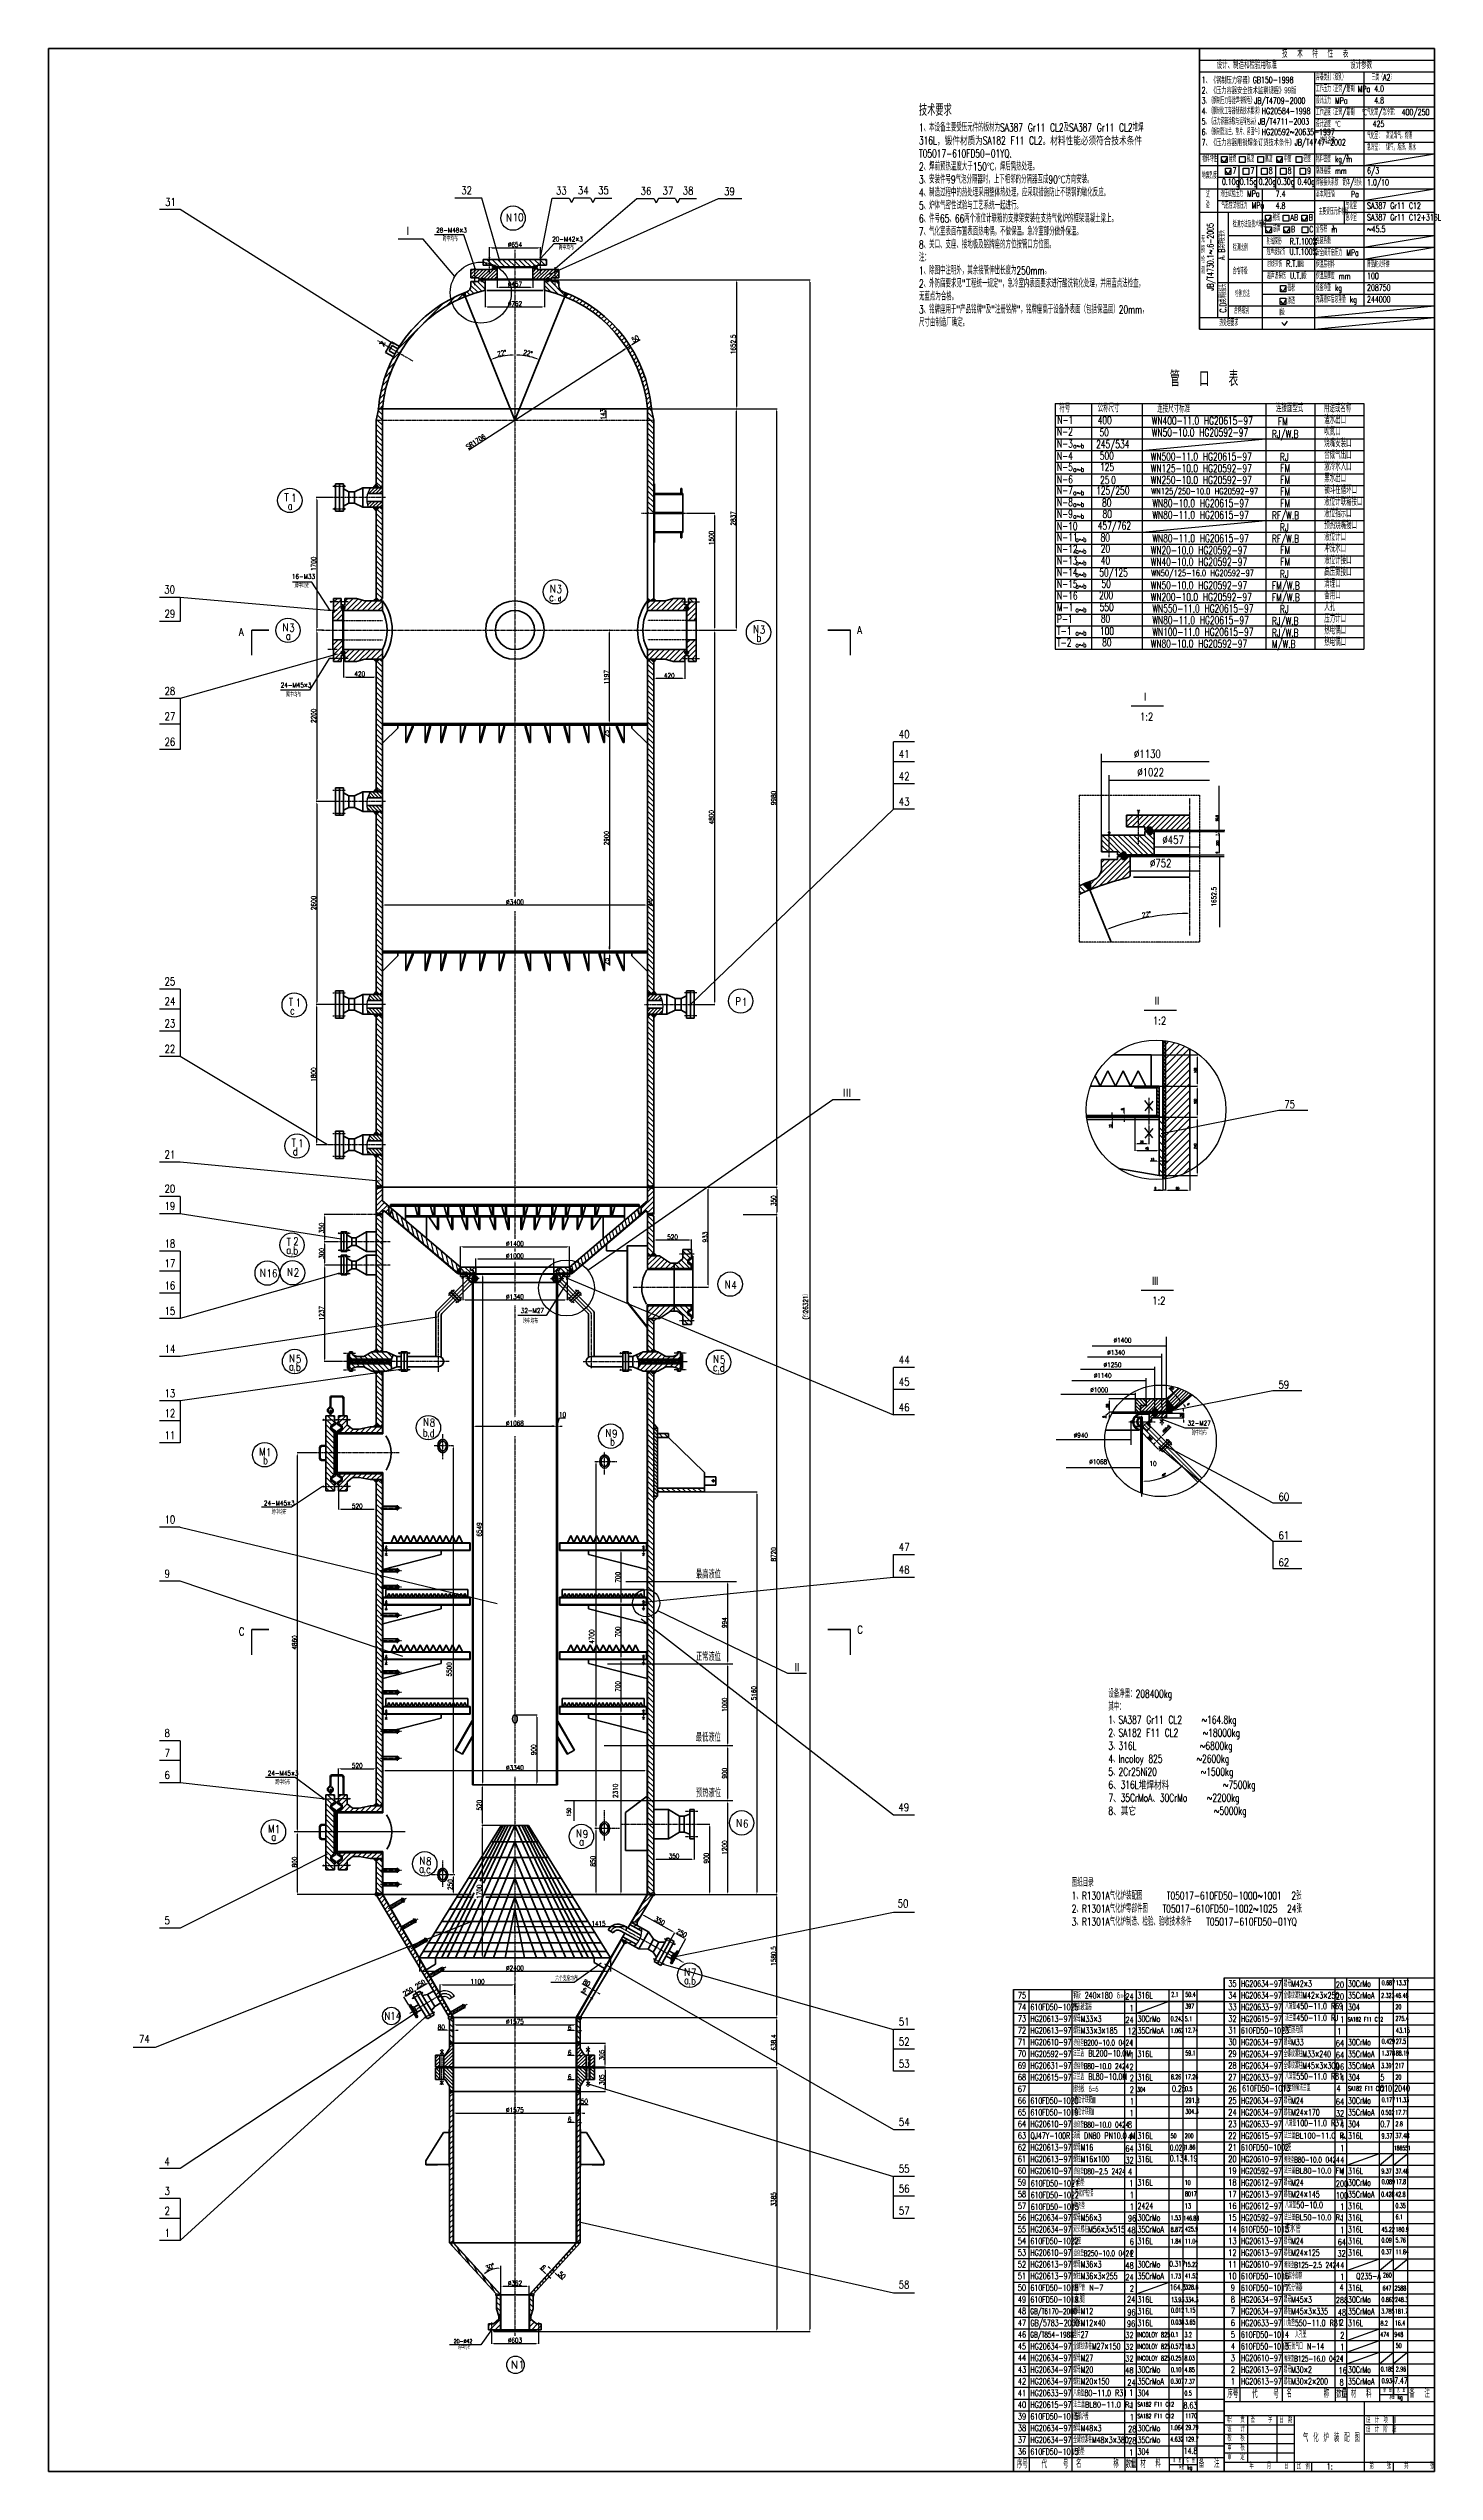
# Model space of a CAD drawing. Header units: millimetres. Extents: x -5045 to 12730, y -27160 to 3914.
import ezdxf

# ---------------------------------------------------------------- set-up
doc = ezdxf.new("R2010")
doc.units = ezdxf.units.MM
for name, pattern in [('ACAD_ISO05W100', [33, 24, -3, 0, -3, 0, -3]), ('ACAD_ISO10W100', [18, 12, -3, 0, -3]), ('G', [2, 1.25, -0.25, 0.25, -0.25])]:
    doc.linetypes.add(name, pattern=pattern)
for name, color, linetype in [('中心线', 1, 'ACAD_ISO10W100'), ('点划线', 4, 'ACAD_ISO05W100'), ('细实线', 3, 'Continuous')]:
    doc.layers.add(name, color=color, linetype=linetype)
doc.layers.add('轮廓线', color=6, linetype='Continuous', lineweight=50)
doc.styles.add('100', font='txt.shx', dxfattribs={"width": 0.8, "height": 100, "bigfont": 'gbcbig.shx'})
doc.styles.add('30', font='txt.shx', dxfattribs={"width": 0.8, "height": 30, "bigfont": 'gbcbig.shx'})
doc.styles.get("Standard").update_dxf_attribs({"font": 'txt.shx', "width": 0.8, "height": 60, "bigfont": 'gbcbig.shx'})
doc.styles.add('样式 100', font='txt.shx', dxfattribs={"width": 0.7, "height": 100, "bigfont": 'gbcbig.shx'})
doc.styles.add('样式 50', font='txt.shx', dxfattribs={"width": 0.7, "height": 50, "bigfont": 'gbcbig.shx'})
doc.styles.add('样式 60', font='txt.shx', dxfattribs={"width": 0.8, "height": 60, "bigfont": 'gbcbig.shx'})
doc.styles.add('样式 80', font='txt.shx', dxfattribs={"width": 0.6, "height": 80, "bigfont": 'gbcbig.shx'})
doc.dimstyles.new('ISO-25', dxfattribs={"dimtxt": 2.5, "dimasz": 30, "dimexe": 5, "dimexo": 2, "dimgap": 10, "dimtad": 1, "dimdsep": 46, "dimtxsty": 'Standard', "dimcen": 2.5, "dimadec": 0, "dimazin": 0, "dimtfac": 1, "dimtmove": 0, "dimatfit": 3, "dimfxl": 0, "dimarcsym": 0})
doc.dimstyles.new('副本 (2)ISO-25', dxfattribs={"dimtxt": 2.5, "dimasz": 30, "dimexe": 5, "dimexo": 2, "dimgap": 10, "dimtad": 1, "dimdsep": 46, "dimtxsty": '30', "dimcen": 2.5, "dimadec": 0, "dimazin": 0, "dimtfac": 1, "dimtmove": 0, "dimatfit": 3, "dimfxl": 0, "dimarcsym": 0})
pattern_1 = [(45, (936.7458, 1103.5203), (-2.245064, 2.245064), [])]
pattern_2 = [(135, (2636.74, -3544.98), (-33.67596, -33.67596), [])]
pattern_3 = [(45, (3730.025, -19757.98), (-33.67596, 33.67596), [])]
pattern_4 = [(45, (936.746, -20573.98), (-33.67596, 33.67596), [])]
pattern_5 = [(135, (-43.25, -12924.98), (-33.676, -33.676), [])]
pattern_6 = [(135, (936.746, -20573.98), (-22.45064, -22.45064), [])]
pattern_7 = [(135, (936.746, -20573.98), (-33.67596, -33.67596), [])]
pattern_8 = [(135, (3730.025, -19757.98), (-33.67596, -33.67596), [])]
pattern_9 = [(45, (9589.6553, -6129.218), (-4.49013, 4.49013), [])]
pattern_10 = [(45, (3688.965, -24497.61), (-33.67596, 33.67596), [])]
pattern_11 = [(45, (4282.166, -21402.988), (-22.45064, 22.45064), [])]
pattern_12 = [(45, (3626.113, -21373.843), (-22.45064, 22.45064), [])]

msp = doc.modelspace()

# ---------------------------------------------------------------- texts
at = {"layer": '细实线', "color": 7}
for s, height, style, width, p in [('设计、制造和检验用标准', 100, '样式 100', 0.7, (9936.648, 3652.003)), ('技  术  特  性  表', 100, '样式 100', 0.7, (10774.429, 3797.291)), ('设计参数', 100, '样式 100', 0.7, (11649.377, 3652.003)), ('容器类别（级别）', 80, '样式 80', 0.6, (11209.188, 3505.182)), ('工作压力（正常/最高）MPa', 80, '样式 80', 0.6, (11209.188, 3355.182)), ('三类（A2）', 80, '样式 80', 0.6, (11924.182, 3504.504)), ('4.0', 80, '样式 80', 0.6, (11956.454, 3357.092)), ('设计压力 MPa', 80, '样式 80', 0.6, (11209.188, 3205.182)), ('工作温度（正常/最高） ℃', 80, '样式 80', 0.6, (11209.188, 3055.182)), ('气化室/急冷室： 400/250', 80, '样式 80', 0.6, (11864.248, 3057.092)), ('4.8', 80, '样式 80', 0.6, (11956.454, 3207.092)), ('设计温度 ℃', 80, '样式 80', 0.6, (11209.188, 2905.182)), ('气化室： 高温煤气，熔渣', 80, '样式 80', 0.6, (11864.248, 2757.092)), ('425', 80, '样式 80', 0.6, (11934.882, 2907.092)), ('物料特性', 80, '样式 80', 0.6, (9750.823, 2456.723)), ('易燃', 80, '样式 80', 0.6, (10090.852, 2456.517)), ('极度', 80, '样式 80', 0.6, (10320.619, 2456.517)), ('高度', 80, '样式 80', 0.6, (10555.857, 2456.517)), ('中度', 80, '样式 80', 0.6, (10797.901, 2456.517)), ('轻度', 80, '样式 80', 0.6, (11048.074, 2456.517)), ('物料密度 kg/m', 80, '样式 80', 0.6, (11209.188, 2455.182)), ('物料名称', 80, '样式 80', 0.6, (11261.773, 2690.918)), ('3', 51.2, '样式 80', 0.6, (11595.483, 2500.123)), ('急冷室： 煤气，熔渣，黑水', 80, '样式 80', 0.6, (11864.248, 2607.092)), ('地震烈度', 80, '样式 80', 0.6, (9747.527, 2245.534)), ('0.10g', 80, '样式 80', 0.6, (10003.094, 2166.019)), ('7', 80, '样式 80', 0.6, (10138.717, 2306.517)), ('0.15g', 80, '样式 80', 0.6, (10231.038, 2166.019)), ('7', 80, '样式 80', 0.6, (10368.484, 2306.517)), ('0.20g', 80, '样式 80', 0.6, (10473.537, 2166.019)), ('8', 80, '样式 80', 0.6, (10603.722, 2306.517)), ('0.30g', 80, '样式 80', 0.6, (10710.213, 2166.019)), ('8', 80, '样式 80', 0.6, (10845.767, 2306.517)), ('0.40g', 80, '样式 80', 0.6, (10971.858, 2166.019)), ('9', 80, '样式 80', 0.6, (11095.94, 2306.517)), ('腐蚀裕度 mm', 80, '样式 80', 0.6, (11209.188, 2305.182)), ('焊接接头系数 筒体/封头', 80, '样式 80', 0.6, (11209.188, 2155.182)), ('6/3', 80, '样式 80', 0.6, (11864.248, 2307.092)), ('1.0/10', 80, '样式 80', 0.6, (11864.248, 2157.092)), ('33', 100, '100', 0.8, (1463.782, 2041.25)), ('34', 100, '100', 0.8, (1744.562, 2043.393)), ('35', 100, '100', 0.8, (2003.164, 2045.535)), ('36', 100, '100', 0.8, (2549.228, 2037.038)), ('37', 100, '100', 0.8, (2830.008, 2039.18)), ('38', 100, '100', 0.8, (3088.61, 2041.323)), ('39', 100, '100', 0.8, (3619.051, 2031.381)), ('液压试验压力 MPa', 80, '样式 80', 0.6, (9984.981, 2010.889)), ('气密性试验压力 MPa', 80, '样式 80', 0.6, (9995.331, 1860.931)), ('7.4', 80, '样式 80', 0.6, (10692.311, 2009.566)), ('4.8', 80, '样式 80', 0.6, (10692.311, 1858.831)), ('基本风压值    Pa', 80, '样式 80', 0.6, (11209.188, 2005.182)), ('气化室', 80, '样式 80', 0.6, (11589.487, 1855.182)), ('SA387 Gr11 C12', 80, '样式 80', 0.6, (11864.248, 1857.092)), ('I', 100, '100', 0.8, (-449.504, 1524.631)), ('N', 100, '100', 0.8, (822.438, 1694.155)), ('10', 100, '100', 0.8, (909.396, 1697.48)), ('检测方法及技术等级', 80, '样式 80', 0.6, (10141.292, 1619.272)), ('射线', 80, '样式 80', 0.6, (10652.323, 1706.517)), ('超声', 80, '样式 80', 0.6, (10658.781, 1556.517)), ('AB', 80, '样式 80', 0.6, (10882.091, 1706.517)), ('B', 80, '样式 80', 0.6, (10888.548, 1556.517)), ('B', 80, '样式 80', 0.6, (11117.328, 1706.517)), ('C', 80, '样式 80', 0.6, (11123.786, 1556.517)), ('全容积 m', 80, '样式 80', 0.6, (11209.188, 1555.182)), ('3', 51.2, '样式 80', 0.6, (11414.078, 1589.218)), ('急冷室', 80, '样式 80', 0.6, (11589.487, 1705.182)), ('SA387 Gr11 C12+316L', 80, '样式 80', 0.6, (11864.248, 1707.092)), ('~45.5', 80, '样式 80', 0.6, (11864.248, 1557.092)), ('检测比例', 80, '样式 80', 0.6, (10141.292, 1319.272)), ('超声波探伤 U.T.100%', 80, '样式 80', 0.6, (10576.315, 1266.967)), ('射线探伤  R.T.100%', 80, '样式 80', 0.6, (10576.315, 1400.3)), ('充装系数', 80, '样式 80', 0.6, (11209.188, 1405.182)), ('安全阀开启压力 MPa', 80, '样式 80', 0.6, (11209.188, 1255.182)), ('合格等级', 80, '样式 80', 0.6, (10141.292, 1019.272)), ('超声波探伤 U.T.I级', 80, '样式 80', 0.6, (10582.857, 959.978)), ('射线探伤 R.T.II级', 80, '样式 80', 0.6, (10582.857, 1112.694)), ('保温层材料', 80, '样式 80', 0.6, (11209.188, 1105.182)), ('保温层厚度 mm', 80, '样式 80', 0.6, (11209.188, 955.182)), ('普铝耐火纤维', 80, '样式 80', 0.6, (11864.248, 1107.092)), ('100', 80, '样式 80', 0.6, (11864.248, 957.092)), ('检测方法', 80, '样式 80', 0.6, (10169.605, 725.372)), ('渗透', 80, '样式 80', 0.6, (10842.94, 639.196)), ('磁粉', 80, '样式 80', 0.6, (10844.013, 801.112)), ('充满液体后总重量 kg', 80, '样式 80', 0.6, (11207.431, 655.182)), ('设备净重 kg', 80, '样式 80', 0.6, (11209.188, 805.182)), ('208750', 80, '样式 80', 0.6, (11864.248, 807.092)), ('244000', 80, '样式 80', 0.6, (11864.248, 657.092)), ('热处理要求', 80, '样式 80', 0.6, (9970.743, 355.138)), ('合格级别', 80, '样式 80', 0.6, (10159.324, 512.206)), ('I级', 80, '样式 80', 0.6, (10740.394, 492.828)), ('管  口  表', 200, '样式 100', 0.7, (9336.974, -420.687)), ('N-1', 100, '样式 100', 0.7, (7891.662, -898.241)), ('符号', 100, '样式 100', 0.7, (7918.283, -751.945)), ('WN400-11.0 HG20615-97', 100, '样式 100', 0.7, (9104.536, -910.435)), ('连接尺寸标准', 100, '样式 100', 0.7, (9174.221, -756.04)), ('连接面型式', 100, '样式 100', 0.7, (10696.122, -748.616)), ('FM', 100, '样式 100', 0.7, (10723.008, -917.844)), ('用途或名称', 100, '样式 100', 0.7, (11312.424, -751.35)), ('N-3', 100, '样式 100', 0.7, (7887.859, -1204.133)), ('N-2', 100, '样式 100', 0.7, (7887.86, -1048.337)), ('a~b', 60, '样式 60', 0.8, (8095.118, -1213.633)), ('WN50-10.0 HG20592-97', 100, '样式 100', 0.7, (9104.536, -1060.435)), ('烧嘴安装口', 100, '样式 100', 0.7, (11316.031, -1199.133)), ('合成气出口', 100, '样式 100', 0.7, (11316.031, -1349.133)), ('吹氮口', 100, '样式 100', 0.7, (11316.031, -1049.133)), ('N-5', 100, '样式 100', 0.7, (7887.859, -1504.133)), ('N-4', 100, '样式 100', 0.7, (7887.86, -1361.637)), ('a~b', 60, '样式 60', 0.8, (8095.118, -1513.633)), ('RJ', 100, '样式 100', 0.7, (10748.382, -1376.195)), ('FM', 100, '样式 100', 0.7, (10752.51, -1517.844)), ('激冷水入口', 100, '样式 100', 0.7, (11316.031, -1499.133)), ('黑水出口', 100, '样式 100', 0.7, (11316.031, -1649.133)), ('T', 100, '100', 0.8, (-2019.922, -1892.076)), ('1', 100, '100', 0.8, (-1932.963, -1899.123)), ('N-7', 100, '样式 100', 0.7, (7887.859, -1804.133)), ('N-8', 100, '样式 100', 0.7, (7887.859, -1954.133)), ('N-6', 100, '样式 100', 0.7, (7887.86, -1661.637)), ('a~b', 60, '样式 60', 0.8, (8095.118, -1813.633)), ('125/250', 100, '样式 100', 0.7, (8391.062, -1805.321)), ('80', 100, '样式 100', 0.7, (8466.121, -1959.347)), ('FM', 100, '样式 100', 0.7, (10752.51, -1667.844)), ('FM', 100, '样式 100', 0.7, (10752.51, -1817.844)), ('锁斗在循环口', 100, '样式 100', 0.7, (11316.031, -1799.133)), ('液位计联箱接口', 100, '样式 100', 0.7, (11316.031, -1949.133)), ('a', 100, '100', 0.8, (-1978.013, -2002.489)), ('N-9', 100, '样式 100', 0.7, (7887.859, -2104.133)), ('N-10', 100, '样式 100', 0.7, (7887.86, -2261.637)), ('a~b', 60, '样式 60', 0.8, (8095.118, -1963.633)), ('a~b', 60, '样式 60', 0.8, (8095.118, -2113.633)), ('457/762', 100, '样式 100', 0.7, (8411.533, -2255.319)), ('80', 100, '样式 100', 0.7, (8472.945, -2105.937)), ('RF/W.B', 100, '样式 100', 0.7, (10644.197, -2123.775)), ('FM', 100, '样式 100', 0.7, (10752.51, -1967.844)), ('预热烧嘴接口', 100, '样式 100', 0.7, (11316.031, -2249.133)), ('液位指示口', 100, '样式 100', 0.7, (11316.031, -2099.133)), ('N-11', 100, '样式 100', 0.7, (7887.859, -2404.133)), ('N-12', 100, '样式 100', 0.7, (7887.859, -2554.133)), ('a~b', 60, '样式 60', 0.8, (8124.85, -2413.633)), ('80', 100, '样式 100', 0.7, (8447.441, -2407.915)), ('20', 100, '样式 100', 0.7, (8449.111, -2550.351)), ('RF/W.B', 100, '样式 100', 0.7, (10644.197, -2423.775)), ('RJ', 100, '样式 100', 0.7, (10748.382, -2276.195)), ('FM', 100, '样式 100', 0.7, (10752.51, -2567.844)), ('冲洗水口', 100, '样式 100', 0.7, (11316.031, -2549.133)), ('液位计口', 100, '样式 100', 0.7, (11316.031, -2399.133)), ('N-13', 100, '样式 100', 0.7, (7887.859, -2704.133)), ('N-14', 100, '样式 100', 0.7, (7887.859, -2854.133)), ('a~b', 60, '样式 60', 0.8, (8124.85, -2563.633)), ('a~b', 60, '样式 60', 0.8, (8124.85, -2713.633)), ('50/125', 100, '样式 100', 0.7, (8430.914, -2856.437)), ('40', 100, '样式 100', 0.7, (8449.111, -2701.878)), ('RJ', 100, '样式 100', 0.7, (10748.382, -2876.195)), ('FM', 100, '样式 100', 0.7, (10752.51, -2717.844)), ('液位计接口', 100, '样式 100', 0.7, (11316.031, -2699.133)), ('高压氮接口', 100, '样式 100', 0.7, (11316.031, -2849.133)), ('30', 100, '100', 0.8, (-3560.174, -3074.967)), ('N', 100, '100', 0.8, (1385.46, -3063.716)), ('3', 100, '100', 0.8, (1472.418, -3070.763)), ('N-15', 100, '样式 100', 0.7, (7887.859, -3004.133)), ('N-16', 100, '样式 100', 0.7, (7887.859, -3154.133)), ('a~b', 60, '样式 60', 0.8, (8124.85, -2863.633)), ('a~b', 60, '样式 60', 0.8, (8124.85, -3013.633)), ('200', 100, '样式 100', 0.7, (8428.35, -3147.031)), ('50', 100, '样式 100', 0.7, (8459.032, -3001.408)), ('FM/W.B', 100, '样式 100', 0.7, (10644.197, -3023.775)), ('FM/W.B', 100, '样式 100', 0.7, (10644.197, -3173.775)), ('备用口', 100, '样式 100', 0.7, (11316.031, -3149.133)), ('清理口', 100, '样式 100', 0.7, (11316.031, -2999.133)), ('29', 100, '100', 0.8, (-3556.145, -3385.018)), ('c', 100, '100', 0.8, (1375.743, -3174.129)), ('M-1', 100, '样式 100', 0.7, (7887.859, -3304.133)), ('P-1', 100, '样式 100', 0.7, (7887.859, -3454.133)), ('a~b', 60, '样式 60', 0.8, (8124.85, -3313.633)), ('550', 100, '样式 100', 0.7, (8436.02, -3300.318)), ('80', 100, '样式 100', 0.7, (8451.361, -3449.774)), ('RJ/W.B', 100, '样式 100', 0.7, (10644.197, -3479.645)), ('RJ', 100, '样式 100', 0.7, (10748.382, -3326.195)), ('压力计口', 100, '样式 100', 0.7, (11316.031, -3449.133)), ('人孔', 100, '样式 100', 0.7, (11316.031, -3299.133)), ('A', 100, '100', 0.8, (-2603.622, -3618.718)), ('N', 100, '100', 0.8, (-2043.353, -3558.485)), ('a', 100, '100', 0.8, (-2001.444, -3668.898)), ('3', 100, '100', 0.8, (-1956.394, -3565.532)), ('N', 100, '100', 0.8, (3991.13, -3583.714)), ('b', 100, '100', 0.8, (4033.038, -3694.127)), ('3', 100, '100', 0.8, (4078.088, -3590.761)), ('A', 100, '100', 0.8, (5326.364, -3594.641)), ('T-1', 100, '样式 100', 0.7, (7887.859, -3604.133)), ('T-2', 100, '样式 100', 0.7, (7887.859, -3754.133)), ('a~b', 60, '样式 60', 0.8, (8124.85, -3613.633)), ('a~b', 60, '样式 60', 0.8, (8124.85, -3763.633)), ('100', 100, '样式 100', 0.7, (8439.855, -3606.893)), ('80', 100, '样式 100', 0.7, (8466.702, -3752.516)), ('RJ/W.B', 100, '样式 100', 0.7, (10644.197, -3629.645)), ('M/W.B', 100, '样式 100', 0.7, (10644.197, -3773.775)), ('热电偶口', 100, '样式 100', 0.7, (11316.031, -3599.133)), ('热电偶口', 100, '样式 100', 0.7, (11316.031, -3749.133)), ('28', 100, '100', 0.8, (-3556.145, -4375.67)), ('I', 100, '100', 0.8, (9003.781, -4448.645)), ('27', 100, '100', 0.8, (-3556.145, -4701.97)), ('1:2', 100, '100', 0.8, (8951.87, -4704.633)), ('26', 100, '100', 0.8, (-3556.145, -5028.271)), ('40', 100, '100', 0.8, (5860.348, -4930.161)), ('41', 100, '100', 0.8, (5860.348, -5184.929)), ('%%C1130', 100, '100', 0.8, (8876.393, -5182.207)), ('42', 100, '100', 0.8, (5860.348, -5468.38)), ('%%C1022', 100, '100', 0.8, (8918.352, -5417.073)), ('43', 100, '100', 0.8, (5860.348, -5794.681)), ('%%C457', 100, '100', 0.8, (9240.62, -6284.635)), ('%%C752', 100, '100', 0.8, (9081.624, -6584.547)), ('25', 100, '100', 0.8, (-3556.145, -8101.16)), ('24', 100, '100', 0.8, (-3556.145, -8355.927)), ('T', 100, '100', 0.8, (-1963.626, -8363.293)), ('1', 100, '100', 0.8, (-1876.668, -8370.34)), ('P', 100, '100', 0.8, (3762.517, -8355.453)), ('1', 100, '100', 0.8, (3849.475, -8362.5)), ('II', 100, '100', 0.8, (9144.032, -8347.807)), ('23', 100, '100', 0.8, (-3556.145, -8639.379)), ('c', 100, '100', 0.8, (-1947.88, -8473.706)), ('1:2', 100, '100', 0.8, (9117.876, -8603.795)), ('22', 100, '100', 0.8, (-3556.145, -8965.679)), ('I', 100, '100', 0.8, (5145.976, -9527.358)), ('I', 100, '100', 0.8, (5182.602, -9527.744)), ('I', 100, '100', 0.8, (5216.274, -9528.624)), ('75', 100, '100', 0.8, (10803.495, -9676.267)), ('21', 100, '100', 0.8, (-3556.145, -10319.79)), ('T', 100, '100', 0.8, (-1927.544, -10170.579)), ('d', 100, '100', 0.8, (-1911.798, -10280.992)), ('1', 100, '100', 0.8, (-1840.586, -10177.626)), ('20', 100, '100', 0.8, (-3556.145, -10759.026)), ('19', 100, '100', 0.8, (-3556.145, -10981.545)), ('18', 100, '100', 0.8, (-3556.145, -11462.056)), ('T', 100, '100', 0.8, (-1992.025, -11441.002)), ('a', 100, '100', 0.8, (-1995.55, -11545.542)), ('2', 100, '100', 0.8, (-1905.067, -11432.479)), ('b', 100, '100', 0.8, (-1906.241, -11551.415)), ('17', 100, '100', 0.8, (-3556.145, -11716.823)), ('N', 100, '100', 0.8, (-2333.62, -11838.063)), ('16', 100, '100', 0.8, (-2246.662, -11845.111)), ('N', 100, '100', 0.8, (-1985.331, -11826.224)), ('，', 100, '100', 0.8, (-1941.495, -11572.558)), ('2', 100, '100', 0.8, (-1898.373, -11833.272)), ('16', 100, '100', 0.8, (-3556.145, -12000.275)), ('N', 100, '100', 0.8, (3627.371, -11987.206)), ('4', 100, '100', 0.8, (3714.329, -11994.253)), ('III', 100, '100', 0.8, (9106.109, -11939.345)), ('1:2', 100, '100', 0.8, (9107.526, -12195.333)), ('15', 100, '100', 0.8, (-3556.145, -12326.575)), ('14', 100, '100', 0.8, (-3556.145, -12812.769)), ('a', 100, '100', 0.8, (-1961.915, -13039.095)), ('N', 100, '100', 0.8, (-1958.39, -12934.555)), ('，', 100, '100', 0.8, (-1907.86, -13066.111)), ('5', 100, '100', 0.8, (-1871.432, -12941.602)), ('b', 100, '100', 0.8, (-1872.607, -13044.968)), ('c', 100, '100', 0.8, (3475.581, -13048.278)), ('N', 100, '100', 0.8, (3479.106, -12943.738)), ('，', 100, '100', 0.8, (3529.636, -13075.294)), ('d', 100, '100', 0.8, (3564.889, -13054.151)), ('5', 100, '100', 0.8, (3566.064, -12950.785)), ('44', 100, '100', 0.8, (5860.348, -12951.988)), ('13', 100, '100', 0.8, (-3556.145, -13382.326)), ('45', 100, '100', 0.8, (5860.348, -13235.44)), ('12', 100, '100', 0.8, (-3556.145, -13637.093)), ('N', 100, '100', 0.8, (-242.721, -13751.498)), ('8', 100, '100', 0.8, (-155.762, -13758.545)), ('46', 100, '100', 0.8, (5860.348, -13561.74)), ('11', 100, '100', 0.8, (-3556.145, -13920.545)), ('b', 100, '100', 0.8, (-246.246, -13887.923)), ('，', 100, '100', 0.8, (-192.191, -13914.939)), ('d', 100, '100', 0.8, (-156.937, -13893.796)), ('N', 100, '100', 0.8, (2096.501, -13891.846)), ('b', 100, '100', 0.8, (2155.903, -14002.259)), ('9', 100, '100', 0.8, (2183.459, -13898.893)), ('M', 100, '100', 0.8, (-2342.877, -14130.393)), ('b', 100, '100', 0.8, (-2294.69, -14240.806)), ('1', 100, '100', 0.8, (-2255.918, -14137.44)), ('10', 100, '100', 0.8, (-3556.145, -15001.342)), ('60', 100, '100', 0.8, (10728.499, -14709.449)), ('61', 100, '100', 0.8, (10728.499, -15203.195)), ('47', 100, '100', 0.8, (5860.348, -15352.71)), ('62', 100, '100', 0.8, (10728.499, -15551.252)), ('9', 100, '100', 0.8, (-3556.145, -15694.36)), ('最高液位', 100, '100', 0.8, (3258.787, -15706.009)), ('48', 100, '100', 0.8, (5860.348, -15643.678)), ('C', 100, '100', 0.8, (-2603.622, -16436.975)), ('C', 100, '100', 0.8, (5326.364, -16412.898)), ('正常液位', 100, '100', 0.8, (3258.787, -16763.512)), ('II', 100, '100', 0.8, (4527.602, -16893.951)), ('8', 100, '100', 0.8, (-3556.145, -17739.553)), ('最低液位', 100, '100', 0.8, (3256.287, -17797.996)), ('7', 100, '100', 0.8, (-3556.145, -17994.32)), ('6', 100, '100', 0.8, (-3556.145, -18277.772)), ('预热液位', 100, '100', 0.8, (3260.037, -18511.325)), ('49', 100, '100', 0.8, (5855.93, -18691.095)), ('M', 100, '100', 0.8, (-2229.563, -18965.094)), ('1', 100, '100', 0.8, (-2142.605, -18972.142)), ('N', 100, '100', 0.8, (1719.859, -19026.238)), ('9', 100, '100', 0.8, (1806.817, -19033.286)), ('N', 100, '100', 0.8, (3774.789, -18893.765)), ('6', 100, '100', 0.8, (3861.747, -18900.813)), ('a', 100, '100', 0.8, (-2188.242, -19069.634)), ('a', 100, '100', 0.8, (1758.935, -19130.778)), ('a', 100, '100', 0.8, (-292.686, -19480.737)), ('N', 100, '100', 0.8, (-289.161, -19376.197)), ('，', 100, '100', 0.8, (-238.631, -19507.753)), ('c', 100, '100', 0.8, (-203.378, -19486.61)), ('8', 100, '100', 0.8, (-202.203, -19383.245)), ('5', 100, '100', 0.8, (-3556.145, -20141.56)), ('N', 100, '100', 0.8, (3108.38, -20804.345)), ('7', 100, '100', 0.8, (3195.338, -20811.392)), ('b', 100, '100', 0.8, (3194.163, -20914.758)), ('a', 100, '100', 0.8, (3104.855, -20908.885)), ('，', 100, '100', 0.8, (3158.91, -20935.901)), ('75', 80, '样式 80', 0.7, (7385.936, -21092.469)), ('钢板 240×180 δ=6', 80, '样式 80', 0.6, (8096.13, -21093.954)), ('24', 80, '样式 80', 0.7, (8765.097, -21107.709)), ('316L', 80, '样式 80', 0.6, (8920.848, -21093.954)), ('2.1', 60, '样式 60', 0.6, (9353.434, -21072.777)), ('50.4', 60, '样式 60', 0.6, (9534.202, -21072.777)), ('35', 80, '样式 80', 0.7, (10085.013, -20942.469)), ('34', 80, '样式 80', 0.7, (10085.013, -21092.469)), ('HG20634-97', 80, '样式 80', 0.6, (10246.753, -20943.954)), ('HG20634-97', 80, '样式 80', 0.6, (10246.753, -21093.954)), ('全螺纹螺柱M42×3×250', 80, '样式 80', 0.6, (10795.207, -21093.954)), ('螺母M42×3', 80, '样式 80', 0.6, (10795.207, -20943.954)), ('20', 80, '样式 80', 0.7, (11464.173, -20957.709)), ('20', 80, '样式 80', 0.7, (11464.173, -21107.709)), ('30CrMo', 80, '样式 80', 0.6, (11619.924, -20943.954)), ('35CrMoA', 80, '样式 80', 0.6, (11619.924, -21093.954)), ('2.323', 60, '样式 60', 0.6, (12045.216, -21084.908)), ('0.687', 60, '样式 60', 0.6, (12052.511, -20922.777)), ('46.46', 60, '样式 60', 0.6, (12225.984, -21084.908)), ('13.37', 60, '样式 60', 0.6, (12233.279, -20922.777)), ('N14', 100, '100', 0.8, (-737.729, -21367.873)), ('51', 100, '100', 0.8, (5860.348, -21440.914)), ('74', 80, '样式 80', 0.7, (7385.936, -21242.161)), ('73', 80, '样式 80', 0.7, (7385.936, -21392.161)), ('610FD50-1025', 80, '样式 80', 0.6, (7547.677, -21243.646)), ('HG20613-97', 80, '样式 80', 0.6, (7547.677, -21393.646)), ('静态破渣器', 80, '样式 80', 0.6, (8096.13, -21243.646)), ('螺母M33×3', 80, '样式 80', 0.6, (8096.13, -21393.646)), ('24', 80, '样式 80', 0.7, (8765.097, -21407.401)), ('1', 80, '样式 80', 0.7, (8818.229, -21257.401)), ('30CrMo', 80, '样式 80', 0.6, (8920.848, -21393.646)), ('0.243', 60, '样式 60', 0.6, (9346.139, -21384.6)), ('5.1', 60, '样式 60', 0.6, (9526.907, -21384.6)), ('397', 60, '样式 60', 0.6, (9534.202, -21222.469)), ('33', 80, '样式 80', 0.7, (10085.013, -21242.469)), ('32', 80, '样式 80', 0.7, (10085.013, -21392.469)), ('HG20633-97', 80, '样式 80', 0.6, (10246.753, -21243.954)), ('HG20615-97', 80, '样式 80', 0.6, (10246.753, -21393.954)), ('八角垫450-11.0 R69', 80, '样式 80', 0.6, (10813.453, -21231.369)), ('法兰盖450-11.0 RJ', 80, '样式 80', 0.6, (10813.453, -21381.369)), ('1', 80, '样式 80', 0.7, (11520.349, -21253.218)), ('1', 80, '样式 80', 0.7, (11520.349, -21403.218)), ('SA182 F11 C12', 56, '样式 80', 0.6, (11615.569, -21388.897)), ('304', 80, '样式 80', 0.6, (11619.924, -21243.954)), ('20', 60, '样式 60', 0.6, (12229.097, -21230.255)), ('275.4', 60, '样式 60', 0.6, (12229.097, -21380.255)), ('74', 100, '100', 0.8, (-3883.146, -21662.436)), ('52', 100, '100', 0.8, (5860.348, -21695.681)), ('72', 80, '样式 80', 0.7, (7385.936, -21542.161)), ('71', 80, '样式 80', 0.7, (7385.936, -21692.161)), ('HG20613-97', 80, '样式 80', 0.6, (7547.677, -21543.646)), ('HG20610-97', 80, '样式 80', 0.6, (7547.677, -21693.646)), ('法兰盖 BL200-10.0M', 80, '样式 80', 0.6, (8093.035, -21835.556)), ('螺柱M33×3×185', 80, '样式 80', 0.6, (8096.13, -21543.646)), ('缠绕垫B200-10.0 0424', 72, '样式 80', 0.6, (8101.248, -21697.327)), ('12', 80, '样式 80', 0.7, (8793.047, -21549.777)), ('1', 80, '样式 80', 0.7, (8821.273, -21702.91)), ('35CrMoA', 80, '样式 80', 0.6, (8920.848, -21543.646)), ('1.062', 60, '样式 60', 0.6, (9346.139, -21534.6)), ('12.74', 60, '样式 60', 0.6, (9530.02, -21529.948)), ('31', 80, '样式 80', 0.7, (10085.013, -21542.469)), ('30', 80, '样式 80', 0.7, (10085.013, -21692.469)), ('610FD50-1023', 80, '样式 80', 0.6, (10246.753, -21543.954)), ('HG20634-97', 80, '样式 80', 0.6, (10246.753, -21693.954)), ('螺母M33', 80, '样式 80', 0.6, (10795.207, -21693.954)), ('表面热电偶', 80, '样式 80', 0.6, (10802.665, -21537.123)), ('64', 80, '样式 80', 0.7, (11464.173, -21707.709)), ('1', 80, '样式 80', 0.7, (11481.386, -21553.345)), ('30CrMo', 80, '样式 80', 0.6, (11619.924, -21693.954)), ('0.429', 60, '样式 60', 0.6, (12052.511, -21672.777)), ('27.5', 60, '样式 60', 0.6, (12233.279, -21672.777)), ('43.15', 64, '样式 80', 0.6, (12233.322, -21532.779)), ('53', 100, '100', 0.8, (5860.348, -21979.133)), ('70', 80, '样式 80', 0.7, (7385.936, -21842.161)), ('69', 80, '样式 80', 0.7, (7385.936, -21992.161)), ('HG20592-97', 80, '样式 80', 0.6, (7547.677, -21843.646)), ('HG20631-97', 80, '样式 80', 0.6, (7547.677, -21993.646)), ('法兰盖 BL80-10.0M', 80, '样式 80', 0.6, (8093.035, -22135.556)), ('缠绕垫B80-10.0 2424', 72, '样式 80', 0.6, (8101.248, -21997.327)), ('2', 80, '样式 80', 0.6, (8818.647, -22009.692)), ('1', 80, '样式 80', 0.7, (8821.92, -21862.338)), ('316L', 80, '样式 80', 0.6, (8920.848, -21843.646)), ('59.1', 60, '样式 60', 0.6, (9534.202, -21822.469)), ('29', 80, '样式 80', 0.7, (10085.013, -21842.469)), ('28', 80, '样式 80', 0.7, (10085.013, -21992.469)), ('HG20634-97', 80, '样式 80', 0.6, (10246.753, -21843.954)), ('HG20634-97', 80, '样式 80', 0.6, (10246.753, -21993.954)), ('全螺纹螺柱M33×240', 80, '样式 80', 0.6, (10795.207, -21843.954)), ('全螺纹螺柱M45×3×300', 80, '样式 80', 0.6, (10795.207, -21993.954)), ('八角垫550-11.0 R81', 80, '样式 80', 0.6, (10813.453, -22131.369)), ('96', 80, '样式 80', 0.7, (11464.173, -22007.709)), ('64', 80, '样式 80', 0.7, (11464.173, -21857.709)), ('35CrMoA', 80, '样式 80', 0.6, (11619.924, -21843.954)), ('35CrMoA', 80, '样式 80', 0.6, (11619.924, -21993.954)), ('3.391', 60, '样式 60', 0.6, (12045.216, -21984.908)), ('1.378', 60, '样式 60', 0.6, (12052.511, -21822.777)), ('217', 60, '样式 60', 0.6, (12225.984, -21984.908)), ('88.19', 60, '样式 60', 0.6, (12233.279, -21822.777)), ('68', 80, '样式 80', 0.7, (7385.936, -22142.161)), ('67', 80, '样式 80', 0.7, (7385.936, -22292.161)), ('66', 80, '样式 80', 0.7, (7385.936, -22442.161)), ('HG20615-97', 80, '样式 80', 0.6, (7547.677, -22143.646)), ('610FD50-1020', 80, '样式 80', 0.6, (7547.677, -22443.646)), ('接地板 δ=6', 80, '样式 80', 0.6, (8096.13, -22293.646)), ('液位计联箱II', 80, '样式 80', 0.6, (8103.589, -22436.815)), ('2', 80, '样式 80', 0.7, (8821.273, -22152.91)), ('2', 80, '样式 80', 0.7, (8821.273, -22302.91)), ('1', 80, '样式 80', 0.7, (8823.897, -22451.089)), ('304', 56, '样式 80', 0.6, (8916.493, -22288.589)), ('316L', 80, '样式 80', 0.6, (8920.848, -22143.646)), ('8.26', 60, '样式 60', 0.6, (9349.252, -22129.948)), ('0.25', 80, '样式 80', 0.6, (9363.29, -22288.567)), ('0.5', 60, '样式 60', 0.6, (9530.02, -22279.948)), ('291.8', 64, '样式 80', 0.6, (9534.245, -22432.471)), ('17.26', 60, '样式 60', 0.6, (9530.02, -22129.948)), ('27', 80, '样式 80', 0.7, (10085.013, -22142.469)), ('26', 80, '样式 80', 0.7, (10085.013, -22292.469)), ('25', 80, '样式 80', 0.7, (10085.013, -22442.469)), ('HG20633-97', 80, '样式 80', 0.6, (10246.753, -22143.954)), ('HG20634-97', 80, '样式 80', 0.6, (10246.753, -22443.954)), ('610FD50-1013', 80, '样式 80', 0.6, (10262.649, -22286.049)), ('螺母M24', 80, '样式 80', 0.6, (10795.207, -22443.954)), ('侧壁烧嘴法兰盖', 80, '样式 80', 0.6, (10802.177, -22276.988)), ('4', 80, '样式 80', 0.6, (11473.187, -22286.049)), ('4', 80, '样式 80', 0.7, (11520.349, -22153.218)), ('SA182 F11 C12', 57.6, '样式 80', 0.6, (11620.428, -22277.163)), ('304', 80, '样式 80', 0.6, (11619.924, -22143.954)), ('30CrMo', 80, '样式 80', 0.6, (11619.924, -22443.954)), ('510', 80, '样式 80', 0.6, (12034.059, -22284.167)), ('5', 80, '样式 80', 0.6, (12035.384, -22143.603)), ('0.177', 60, '样式 60', 0.6, (12052.511, -22422.777)), ('2040', 80, '样式 80', 0.6, (12213.268, -22284.167)), ('20', 60, '样式 60', 0.6, (12229.097, -22130.255)), ('11.33', 60, '样式 60', 0.6, (12233.279, -22422.777)), ('54', 100, '100', 0.8, (5860.348, -22726.284)), ('65', 80, '样式 80', 0.7, (7385.936, -22592.161)), ('64', 80, '样式 80', 0.7, (7385.936, -22742.161)), ('610FD50-1019', 80, '样式 80', 0.6, (7547.677, -22593.646)), ('HG20610-97', 80, '样式 80', 0.6, (7547.677, -22743.646)), ('缠绕垫B80-10.0 0424', 72, '样式 80', 0.6, (8101.248, -22747.327)), ('液位计联箱I', 80, '样式 80', 0.6, (8103.589, -22586.815)), ('8', 80, '样式 80', 0.7, (8797.968, -22751.927)), ('1', 80, '样式 80', 0.7, (8820.332, -22603.505)), ('304.3', 60, '样式 60', 0.6, (9534.202, -22572.469)), ('24', 80, '样式 80', 0.7, (10085.013, -22592.469)), ('23', 80, '样式 80', 0.7, (10085.013, -22742.469)), ('HG20634-97', 80, '样式 80', 0.6, (10246.753, -22593.954)), ('HG20633-97', 80, '样式 80', 0.6, (10246.753, -22743.954)), ('螺柱M24×170', 80, '样式 80', 0.6, (10795.207, -22593.954)), ('八角垫100-11.0 R37', 80, '样式 80', 0.6, (10813.453, -22731.369)), ('32', 80, '样式 80', 0.7, (11464.173, -22607.709)), ('64', 80, '样式 80', 0.7, (11464.173, -22457.709)), ('4', 80, '样式 80', 0.7, (11520.349, -22753.218)), ('35CrMoA', 80, '样式 80', 0.6, (11619.924, -22593.954)), ('304', 80, '样式 80', 0.6, (11619.924, -22743.954)), ('0.7', 80, '样式 80', 0.6, (12035.384, -22743.603)), ('0.502', 60, '样式 60', 0.6, (12045.216, -22584.908)), ('2.8', 60, '样式 60', 0.6, (12229.097, -22730.255)), ('17.71', 60, '样式 60', 0.6, (12225.984, -22584.908)), ('63', 80, '样式 80', 0.7, (7385.936, -22892.161)), ('62', 80, '样式 80', 0.7, (7385.936, -23042.161)), ('QJ47Y-100R', 80, '样式 80', 0.6, (7547.677, -22893.646)), ('HG20613-97', 80, '样式 80', 0.6, (7547.677, -23043.646)), ('球阀 DN80 PN10.0 M', 80, '样式 80', 0.6, (8087.819, -22893.646)), ('螺母M16', 80, '样式 80', 0.6, (8096.13, -23043.646)), ('64', 80, '样式 80', 0.7, (8765.097, -23057.401)), ('4', 80, '样式 80', 0.7, (8795.571, -22907.401)), ('316L', 80, '样式 80', 0.6, (8920.848, -22893.646)), ('316L', 80, '样式 80', 0.6, (8920.848, -23043.646)), ('0.029', 72, '样式 80', 0.6, (9335.213, -23041.385)), ('50', 60, '样式 60', 0.6, (9346.139, -22884.6)), ('200', 60, '样式 60', 0.6, (9526.907, -22884.6)), ('1.86', 60, '样式 60', 0.6, (9530.02, -23029.948)), ('22', 80, '样式 80', 0.7, (10085.013, -22892.469)), ('21', 80, '样式 80', 0.7, (10085.013, -23042.469)), ('HG20615-97', 80, '样式 80', 0.6, (10246.753, -22893.954)), ('610FD50-1002', 80, '样式 80', 0.6, (10246.753, -23043.954)), ('炉壳', 80, '样式 80', 0.6, (10795.207, -23043.954)), ('法兰盖BL100-11.0 RJ', 72, '样式 100', 0.7, (10795.439, -22887.323)), ('4', 80, '样式 80', 0.7, (11520.349, -22903.218)), ('1', 80, '样式 80', 0.7, (11520.349, -23053.218)), ('316L', 80, '样式 80', 0.6, (11619.924, -22893.954)), ('9.37', 64, '样式 80', 0.6, (12049.089, -22889.368)), ('37.48', 64, '样式 80', 0.6, (12225.641, -22885.31)), ('4', 100, '100', 0.8, (-3558.482, -23233.646)), ('55', 100, '100', 0.8, (5860.348, -23326.885)), ('61', 80, '样式 80', 0.7, (7385.936, -23192.161)), ('60', 80, '样式 80', 0.7, (7385.936, -23342.161)), ('HG20613-97', 80, '样式 80', 0.6, (7547.677, -23193.646)), ('HG20610-97', 80, '样式 80', 0.6, (7547.677, -23343.646)), ('螺柱M16×100', 80, '样式 80', 0.6, (8096.13, -23193.646)), ('缠绕垫D80-2.5 2424', 72, '样式 80', 0.6, (8101.248, -23347.327)), ('32', 80, '样式 80', 0.7, (8765.097, -23207.401)), ('4', 80, '样式 80', 0.7, (8799.404, -23354.952)), ('316L', 80, '样式 80', 0.6, (8920.848, -23193.646)), ('0.131', 80, '样式 80', 0.6, (9334.983, -23183.86)), ('4.19', 80, '样式 80', 0.6, (9514.192, -23183.86)), ('20', 80, '样式 80', 0.7, (10085.013, -23192.469)), ('19', 80, '样式 80', 0.7, (10085.013, -23342.469)), ('HG20610-97', 80, '样式 80', 0.6, (10246.753, -23193.954)), ('HG20592-97', 80, '样式 80', 0.6, (10246.753, -23343.954)), ('法兰盖BL80-10.0 FM', 72, '样式 100', 0.7, (10795.439, -23337.323)), ('缠绕垫B80-10.0 0424', 72, '样式 80', 0.6, (10800.325, -23197.635)), ('4', 80, '样式 80', 0.7, (11520.349, -23203.218)), ('4', 80, '样式 80', 0.7, (11520.349, -23353.218)), ('316L', 80, '样式 80', 0.6, (11619.924, -23343.954)), ('9.37', 60, '样式 60', 0.6, (12048.364, -23335.991)), ('37.48', 60, '样式 60', 0.6, (12229.132, -23335.991)), ('3', 100, '100', 0.8, (-3556.145, -23611.168)), ('56', 100, '100', 0.8, (5860.348, -23581.652)), ('59', 80, '样式 80', 0.7, (7385.936, -23492.161)), ('58', 80, '样式 80', 0.7, (7385.936, -23642.161)), ('610FD50-1021', 80, '样式 80', 0.6, (7551.861, -23504.546)), ('610FD50-1022', 80, '样式 80', 0.6, (7551.861, -23654.546)), ('八角垫', 80, '样式 80', 0.6, (8096.13, -23493.646)), ('气化炉短接', 80, '样式 80', 0.6, (8114.376, -23631.061)), ('1', 80, '样式 80', 0.7, (8814.125, -23502.502)), ('1', 80, '样式 80', 0.7, (8821.273, -23652.91)), ('316L', 80, '样式 80', 0.6, (8920.848, -23493.646)), ('8017', 60, '样式 60', 0.6, (9530.02, -23629.948)), ('10', 60, '样式 60', 0.6, (9526.907, -23484.6)), ('18', 80, '样式 80', 0.7, (10085.013, -23492.469)), ('17', 80, '样式 80', 0.7, (10085.013, -23642.469)), ('HG20612-97', 80, '样式 80', 0.6, (10246.753, -23493.954)), ('HG20613-97', 80, '样式 80', 0.6, (10246.753, -23643.954)), ('螺母M24', 80, '样式 80', 0.6, (10795.207, -23493.954)), ('螺柱M24×145', 80, '样式 80', 0.6, (10795.207, -23643.954)), ('200', 80, '样式 80', 0.7, (11464.173, -23507.709)), ('100', 80, '样式 80', 0.7, (11464.173, -23657.709)), ('30CrMo', 80, '样式 80', 0.6, (11619.924, -23493.954)), ('35CrMoA', 80, '样式 80', 0.6, (11619.924, -23643.954)), ('0.428', 60, '样式 60', 0.6, (12045.216, -23634.908)), ('0.089', 60, '样式 60', 0.6, (12052.511, -23472.777)), ('42.8', 60, '样式 60', 0.6, (12225.984, -23634.908)), ('17.8', 60, '样式 60', 0.6, (12233.279, -23472.777)), ('2', 100, '100', 0.8, (-3556.145, -23865.935)), ('57', 100, '100', 0.8, (5860.348, -23865.104)), ('57', 80, '样式 80', 0.7, (7385.936, -23792.161)), ('56', 80, '样式 80', 0.7, (7385.936, -23942.161)), ('HG20634-97', 80, '样式 80', 0.6, (7547.677, -23943.646)), ('610FD50-1015', 80, '样式 80', 0.6, (7551.861, -23804.546)), ('螺母M56×3', 80, '样式 80', 0.6, (8096.13, -23943.8)), ('缠绕垫', 72, '样式 100', 0.7, (8096.363, -23787.015)), ('96', 80, '样式 80', 0.7, (8797.737, -23952.91)), ('1', 80, '样式 80', 0.7, (8821.273, -23802.91)), ('2424', 80, '样式 80', 0.6, (8920.848, -23793.646)), ('30CrMo', 80, '样式 80', 0.6, (8920.848, -23943.8)), ('1.53', 60, '样式 60', 0.6, (9346.139, -23934.6)), ('146.88', 57.6, '样式 80', 0.6, (9509.805, -23939.899)), ('13', 64, '样式 80', 0.6, (9526.565, -23785.002)), ('16', 80, '样式 80', 0.7, (10085.013, -23792.469)), ('15', 80, '样式 80', 0.7, (10085.013, -23942.469)), ('HG20612-97', 80, '样式 80', 0.6, (10246.753, -23793.954)), ('HG20592-97', 80, '样式 80', 0.6, (10246.753, -23943.954)), ('法兰盖BL50-10.0 RJ', 72, '样式 100', 0.7, (10795.439, -23937.323)), ('八角垫50-10.0', 80, '样式 80', 0.6, (10813.453, -23781.369)), ('1', 80, '样式 80', 0.7, (11520.349, -23803.218)), ('1', 80, '样式 80', 0.7, (11520.349, -23953.218)), ('316L', 80, '样式 80', 0.6, (11619.924, -23793.954)), ('316L', 80, '样式 80', 0.6, (11619.924, -23943.954)), ('0.35', 60, '样式 60', 0.6, (12229.097, -23780.255)), ('6.1', 60, '样式 60', 0.6, (12230.896, -23924.143)), ('1', 100, '100', 0.8, (-3556.145, -24149.387)), ('55', 80, '样式 80', 0.7, (7385.936, -24092.161)), ('54', 80, '样式 80', 0.7, (7385.936, -24242.161)), ('HG20634-97', 80, '样式 80', 0.6, (7547.677, -24093.646)), ('610FD50-1022', 80, '样式 80', 0.6, (7547.677, -24243.646)), ('双头螺柱M56×3×515', 80, '样式 80', 0.6, (8096.13, -24093.646)), ('支座', 72, '样式 100', 0.7, (8096.363, -24237.015)), ('48', 80, '样式 80', 0.7, (8789.879, -24102.91)), ('6', 80, '样式 80', 0.7, (8821.273, -24252.91)), ('35CrMoA', 80, '样式 80', 0.6, (8920.848, -24093.646)), ('316L', 80, '样式 80', 0.6, (8920.848, -24243.646)), ('8.872', 60, '样式 60', 0.6, (9346.139, -24084.6)), ('1.84', 60, '样式 60', 0.6, (9349.287, -24235.683)), ('425.9', 60, '样式 60', 0.6, (9530.02, -24079.948)), ('11.04', 60, '样式 60', 0.6, (9530.055, -24235.683)), ('14', 80, '样式 80', 0.7, (10085.013, -24092.469)), ('13', 80, '样式 80', 0.7, (10085.013, -24242.469)), ('610FD50-1015', 80, '样式 80', 0.6, (10246.753, -24093.954)), ('HG20613-97', 80, '样式 80', 0.6, (10246.753, -24243.954)), ('螺母M24', 80, '样式 80', 0.6, (10795.207, -24243.954)), ('进水管', 100, '样式 100', 0.7, (10805.676, -24093.297)), ('64', 80, '样式 80', 0.7, (11488.642, -24257.18)), ('1', 80, '样式 80', 0.7, (11520.349, -24103.218)), ('316L', 80, '样式 80', 0.6, (11619.924, -24093.954)), ('316L', 80, '样式 80', 0.6, (11619.924, -24243.954)), ('0.09', 60, '样式 60', 0.6, (12049.473, -24222.582)), ('45.22', 60, '样式 60', 0.6, (12050.128, -24086.016)), ('5.76', 60, '样式 60', 0.6, (12230.241, -24222.582)), ('180.9', 60, '样式 60', 0.6, (12230.896, -24086.016)), ('53', 80, '样式 80', 0.7, (7385.936, -24392.161)), ('52', 80, '样式 80', 0.7, (7385.936, -24542.161)), ('HG20610-97', 80, '样式 80', 0.6, (7547.677, -24393.646)), ('HG20613-97', 80, '样式 80', 0.6, (7547.677, -24543.646)), ('螺母M36×3', 80, '样式 80', 0.6, (8096.13, -24543.646)), ('缠绕垫B250-10.0 0424', 72, '样式 80', 0.6, (8101.248, -24397.327)), ('48', 80, '样式 80', 0.7, (8765.097, -24557.401)), ('2', 80, '样式 80', 0.7, (8821.273, -24402.91)), ('30CrMo', 80, '样式 80', 0.6, (8920.848, -24543.646)), ('0.317', 72, '样式 80', 0.6, (9330.091, -24532.228)), ('15.22', 60, '样式 60', 0.6, (9526.907, -24534.6)), ('12', 80, '样式 80', 0.7, (10085.013, -24392.469)), ('11', 80, '样式 80', 0.7, (10085.013, -24542.469)), ('HG20613-97', 80, '样式 80', 0.6, (10246.753, -24393.954)), ('HG20610-97', 80, '样式 80', 0.6, (10246.753, -24543.954)), ('螺柱M24×125', 80, '样式 80', 0.6, (10795.207, -24393.954)), ('缠绕垫B125-2.5 2424', 72, '样式 80', 0.6, (10800.325, -24547.635)), ('32', 80, '样式 80', 0.7, (11484.679, -24403.218)), ('4', 80, '样式 80', 0.7, (11520.349, -24553.218)), ('316L', 80, '样式 80', 0.6, (11619.924, -24393.954)), ('0.37', 60, '样式 60', 0.6, (12049.473, -24372.582)), ('11.84', 60, '样式 60', 0.6, (12230.241, -24372.582)), ('58', 100, '100', 0.8, (5858.405, -24812.097)), ('51', 80, '样式 80', 0.7, (7385.936, -24692.161)), ('50', 80, '样式 80', 0.7, (7385.936, -24842.161)), ('HG20613-97', 80, '样式 80', 0.6, (7547.677, -24693.646)), ('610FD50-1018', 80, '样式 80', 0.6, (7547.677, -24843.646)), ('循环管 N-7', 72, '样式 100', 0.7, (8096.363, -24837.015)), ('螺柱M36×3×255', 80, '样式 80', 0.6, (8096.13, -24693.646)), ('24', 80, '样式 80', 0.7, (8765.097, -24707.401)), ('2', 80, '样式 80', 0.7, (8821.273, -24852.91)), ('35CrMoA', 80, '样式 80', 0.6, (8920.848, -24693.646)), ('164.3', 72, '样式 80', 0.6, (9335.408, -24833.388)), ('1.73', 60, '样式 60', 0.6, (9346.139, -24684.6)), ('41.52', 60, '样式 60', 0.6, (9530.02, -24679.948)), ('328.6', 60, '样式 60', 0.6, (9531.82, -24823.835)), ('10', 80, '样式 80', 0.7, (10085.013, -24692.469)), ('9', 80, '样式 80', 0.7, (10117.56, -24842.469)), ('610FD50-1016', 80, '样式 80', 0.6, (10246.753, -24693.954)), ('610FD50-1017', 80, '样式 80', 0.6, (10246.753, -24843.954)), ('气泡分隔器', 80, '样式 80', 0.6, (10795.207, -24843.954)), ('洗涤冷却管', 80, '样式 80', 0.6, (10795.207, -24693.954)), ('4', 80, '样式 80', 0.7, (11511.568, -24838.908)), ('1', 80, '样式 80', 0.7, (11520.349, -24703.218)), ('316L', 80, '样式 80', 0.6, (11619.924, -24843.954)), ('  Q235-A', 80, '样式 80', 0.6, (11619.924, -24693.954)), ('647 2588', 60, '样式 60', 0.6, (12063.831, -24837.947)), ('260', 60, '样式 60', 0.6, (12068.516, -24670.933)), ('49', 80, '样式 80', 0.7, (7385.936, -24992.161)), ('48', 80, '样式 80', 0.7, (7385.936, -25142.161)), ('GB/T6170-2000', 72, '样式 80', 0.6, (7546.225, -25140.764)), ('610FD50-1018', 80, '样式 80', 0.6, (7547.677, -24993.646)), ('螺母M12', 80, '样式 80', 0.6, (8096.13, -25143.646)), ('支腿', 100, '样式 100', 0.7, (8106.6, -24992.989)), ('24', 80, '样式 80', 0.7, (8786.515, -24992.358)), ('96', 80, '样式 80', 0.7, (8789.566, -25156.872)), ('316L', 80, '样式 80', 0.6, (8920.848, -24993.646)), ('316L', 80, '样式 80', 0.6, (8920.848, -25143.646)), ('0.012', 60, '样式 60', 0.6, (9350.397, -25122.274)), ('13.93', 60, '样式 60', 0.6, (9351.052, -24985.708)), ('334.3', 60, '样式 60', 0.6, (9531.82, -24985.708)), ('1.15', 60, '样式 60', 0.6, (9531.165, -25122.274)), ('8', 80, '样式 80', 0.7, (10117.56, -24992.469)), ('7', 80, '样式 80', 0.7, (10117.56, -25142.469)), ('HG20634-97', 80, '样式 80', 0.6, (10246.753, -24993.954)), ('HG20634-97', 80, '样式 80', 0.6, (10246.753, -25143.954)), ('螺母M45×3', 80, '样式 80', 0.6, (10795.207, -24993.954)), ('螺柱M45×3×335', 80, '样式 80', 0.6, (10795.207, -25143.954)), ('288', 72, '样式 80', 0.7, (11463.446, -24996.818)), ('48', 80, '样式 80', 0.7, (11489.078, -25158.204)), ('30CrMo', 80, '样式 80', 0.6, (11619.924, -24993.954)), ('35CrMoA', 80, '样式 80', 0.6, (11619.924, -25143.954)), ('3.785', 60, '样式 60', 0.6, (12046.004, -25133.004)), ('0.862', 60, '样式 60', 0.6, (12049.572, -24984.336)), ('248.3', 60, '样式 60', 0.6, (12222.365, -24984.829)), ('181.7', 60, '样式 60', 0.6, (12222.365, -25134.829)), ('47', 80, '样式 80', 0.7, (7385.936, -25292.161)), ('46', 80, '样式 80', 0.7, (7385.936, -25442.161)), ('GB/T854-1988', 72, '样式 80', 0.6, (7546.225, -25440.418)), ('GB/5783-2000', 80, '样式 80', 0.6, (7547.677, -25293.646)), ('螺栓M12×40', 80, '样式 80', 0.6, (8096.13, -25293.646)), ('垫片27', 80, '样式 80', 0.6, (8096.13, -25443.646)), ('32', 72, '样式 80', 0.7, (8764.369, -25446.51)), ('96', 80, '样式 80', 0.7, (8785.603, -25302.91)), ('INCOLOY 825', 64, '样式 80', 0.6, (8917.945, -25437.9)), ('316L', 80, '样式 80', 0.6, (8920.848, -25293.646)), ('0.038', 60, '样式 60', 0.6, (9350.397, -25272.274)), ('0.1', 60, '样式 60', 0.6, (9350.495, -25434.028)), ('3.2', 60, '样式 60', 0.6, (9523.288, -25434.521)), ('3.65', 60, '样式 60', 0.6, (9531.165, -25272.274)), ('5', 80, '样式 80', 0.7, (10117.56, -25442.469)), ('6', 80, '样式 80', 0.7, (10117.56, -25292.469)), ('HG20633-97', 80, '样式 80', 0.6, (10246.753, -25293.954)), ('610FD50-1014', 80, '样式 80', 0.6, (10246.753, -25443.954)), ('八角垫550-11.0 R81', 80, '样式 80', 0.6, (10795.207, -25293.954)), ('人孔盖', 80, '样式 80', 0.6, (10942.316, -25441.071)), ('2', 80, '样式 80', 0.7, (11511.568, -25288.908)), ('2', 80, '样式 80', 0.7, (11520.349, -25453.218)), ('316L', 80, '样式 80', 0.6, (11619.924, -25293.954)), ('474', 60, '样式 60', 0.6, (12034.566, -25430.336)), ('8.2', 60, '样式 60', 0.6, (12037.21, -25286.819)), ('948', 60, '样式 60', 0.6, (12215.334, -25430.336)), ('16.4', 60, '样式 60', 0.6, (12222.365, -25284.829)), ('45', 80, '样式 80', 0.7, (7385.936, -25592.161)), ('44', 80, '样式 80', 0.7, (7386.556, -25742.161)), ('HG20634-97', 80, '样式 80', 0.6, (7547.677, -25593.646)), ('HG20634-97', 80, '样式 80', 0.6, (7547.677, -25743.646)), ('全螺纹螺柱M27×150', 80, '样式 80', 0.6, (8096.13, -25593.646)), ('螺母M27', 80, '样式 80', 0.6, (8096.13, -25743.646)), ('32', 72, '样式 80', 0.7, (8764.369, -25596.51)), ('32', 72, '样式 80', 0.7, (8764.369, -25746.51)), ('INCOLOY 825', 64, '样式 80', 0.6, (8917.945, -25587.9)), ('INCOLOY 825', 64, '样式 80', 0.6, (8917.945, -25737.9)), ('0.572', 60, '样式 60', 0.6, (9350.495, -25584.028)), ('0.251', 60, '样式 60', 0.6, (9350.495, -25734.028)), ('8.03', 60, '样式 60', 0.6, (9523.288, -25734.521)), ('18.3', 60, '样式 60', 0.6, (9523.288, -25584.521)), ('4', 80, '样式 80', 0.7, (10117.56, -25592.469)), ('3', 80, '样式 80', 0.7, (10117.56, -25742.469)), ('610FD50-1013', 80, '样式 80', 0.6, (10246.753, -25593.954)), ('HG20610-97', 80, '样式 80', 0.6, (10246.753, -25743.954)), ('缠绕垫B125-16.0 0424', 72, '样式 80', 0.6, (10800.325, -25747.635)), ('高压氮气口 N-14', 80, '样式 80', 0.6, (10800.976, -25594.03)), ('1', 80, '样式 80', 0.7, (11520.349, -25603.218)), ('1', 80, '样式 80', 0.7, (11520.349, -25753.218)), ('50', 60, '样式 60', 0.6, (12232.612, -25575.456)), ('43', 80, '样式 80', 0.7, (7386.556, -25892.161)), ('42', 80, '样式 80', 0.7, (7386.556, -26042.161)), ('HG20634-97', 80, '样式 80', 0.6, (7547.677, -25893.646)), ('HG20634-97', 80, '样式 80', 0.6, (7547.677, -26043.646)), ('螺母M20', 80, '样式 80', 0.6, (8096.13, -25893.646)), ('螺柱M20×150', 80, '样式 80', 0.6, (8096.13, -26043.646)), ('48', 72, '样式 80', 0.7, (8764.369, -25896.51)), ('24', 80, '样式 80', 0.7, (8790.002, -26057.896)), ('30CrMo', 80, '样式 80', 0.6, (8920.848, -25893.646)), ('35CrMoA', 80, '样式 80', 0.6, (8920.848, -26043.646)), ('0.307', 60, '样式 60', 0.6, (9346.928, -26032.696)), ('0.101', 60, '样式 60', 0.6, (9350.495, -25884.028)), ('4.85', 60, '样式 60', 0.6, (9523.288, -25884.521)), ('7.37', 60, '样式 60', 0.6, (9523.288, -26034.521)), ('2', 80, '样式 80', 0.7, (10117.56, -25892.469)), ('1', 80, '样式 80', 0.7, (10117.56, -26042.469)), ('HG20613-97', 80, '样式 80', 0.6, (10246.753, -25893.954)), ('HG20613-97', 80, '样式 80', 0.6, (10246.753, -26043.954)), ('螺母M30×2', 80, '样式 80', 0.6, (10795.207, -25893.954)), ('螺柱M30×2×200', 80, '样式 80', 0.6, (10795.207, -26043.954)), ('名      称', 100, '样式 100', 0.7, (10831.483, -26210.893)), ('16', 80, '样式 80', 0.7, (11499.577, -25903.218)), ('8', 80, '样式 80', 0.7, (11511.73, -26055.688)), ('30CrMo', 80, '样式 80', 0.6, (11619.924, -25893.954)), ('35CrMoA', 80, '样式 80', 0.6, (11619.924, -26043.954)), ('材  料', 100, '样式 100', 0.7, (11656.201, -26210.893)), ('0.185', 60, '样式 60', 0.6, (12040.641, -25876.672)), ('0.934', 60, '样式 60', 0.6, (12051.844, -26025.456)), ('单 重', 50, '样式 50', 0.7, (12072.071, -26142.924)), ('7.47', 80, '样式 80', 0.6, (12211.303, -26034.084)), ('2.96', 60, '样式 60', 0.6, (12232.612, -25875.456)), ('总 重', 50, '样式 50', 0.7, (12244.968, -26142.924)), ('备  注', 100, '样式 100', 0.7, (12405.944, -26210.893)), ('41', 80, '样式 80', 0.7, (7386.556, -26192.161)), ('40', 80, '样式 80', 0.7, (7386.556, -26342.161)), ('39', 80, '样式 80', 0.7, (7386.556, -26492.161)), ('HG20633-97', 80, '样式 80', 0.6, (7547.677, -26193.646)), ('HG20615-97', 80, '样式 80', 0.6, (7547.677, -26343.646)), ('八角垫80-11.0 R31', 80, '样式 80', 0.6, (8096.13, -26193.646)), ('法兰盖BL80-11.0 RJ', 72, '样式 100', 0.7, (8096.363, -26337.015)), ('顶部炉盖', 80, '样式 80', 0.6, (8101.899, -26493.722)), ('1', 80, '样式 80', 0.7, (8812.491, -26188.6)), ('1', 80, '样式 80', 0.7, (8821.273, -26352.91)), ('SA182 F11 C12', 57.6, '样式 80', 0.6, (8921.352, -26326.855)), ('304', 80, '样式 80', 0.6, (8920.848, -26193.646)), ('0.5', 60, '样式 60', 0.6, (9523.288, -26184.521)), ('序号', 100, '样式 100', 0.7, (10072.945, -26217.172)), ('代   号', 100, '样式 100', 0.7, (10390.158, -26218.104)), ('数量', 100, '样式 100', 0.7, (11468.031, -26215.987)), ('1', 80, '样式 80', 0.7, (11522.477, -26199.078)), ('  净重 kg', 50, '样式 50', 0.7, (12072.071, -26232.893)), ('38', 80, '样式 80', 0.7, (7386.556, -26642.161)), ('37', 80, '样式 80', 0.7, (7386.556, -26792.161)), ('610FD50-1015', 80, '样式 80', 0.6, (7547.677, -26493.646)), ('HG20634-97', 80, '样式 80', 0.6, (7547.677, -26643.646)), ('HG20634-97', 80, '样式 80', 0.6, (7547.677, -26793.646)), ('全螺纹螺柱M48×3×380', 80, '样式 80', 0.6, (8096.13, -26793.646)), ('螺母M48×3', 80, '样式 80', 0.6, (8096.13, -26643.646)), ('28', 80, '样式 80', 0.7, (8800.501, -26652.91)), ('28', 80, '样式 80', 0.7, (8800.501, -26802.91)), ('1', 80, '样式 80', 0.7, (8821.273, -26502.91)), ('SA182 F11 C12', 57.6, '样式 80', 0.6, (8921.352, -26476.855)), ('30CrMo', 80, '样式 80', 0.6, (8920.848, -26643.646)), ('35CrMo', 80, '样式 80', 0.6, (8920.848, -26793.646)), ('4.632', 60, '样式 60', 0.6, (9341.565, -26776.364)), ('1.064', 60, '样式 60', 0.6, (9341.565, -26626.364)), ('29.79', 60, '样式 60', 0.6, (9533.536, -26625.149)), ('1170', 60, '样式 60', 0.6, (9533.536, -26475.149)), ('129.7', 60, '样式 60', 0.6, (9533.536, -26775.149)), ('校  核', 80, '样式 80', 0.7, (10072.405, -26770.819)), ('职  责', 80, '样式 80', 0.7, (10072.405, -26530.901)), ('设  计', 80, '样式 80', 0.7, (10072.405, -26650.86)), ('签   字', 80, '样式 80', 0.7, (10372.302, -26530.901)), ('日 期', 80, '样式 80', 0.7, (10739.981, -26535.694)), (' 气 化 炉 装 配 图', 100, '样式 100', 0.7, (10978.969, -26777.691)), ('设 计 项 目', 80, '样式 80', 0.7, (11851.2, -26537.075)), ('设 计 阶 段', 80, '样式 80', 0.7, (11851.2, -26657.034)), ('序号', 100, '样式 100', 0.7, (7373.868, -27116.864)), ('36', 80, '样式 80', 0.7, (7386.556, -26942.161)), ('610FD50-1015', 80, '样式 80', 0.6, (7547.677, -26943.646)), ('代   号', 100, '样式 100', 0.7, (7691.082, -27117.796)), ('八角垫', 80, '样式 80', 0.6, (8096.13, -26943.646)), ('名      称', 100, '样式 100', 0.7, (8132.406, -27110.585)), ('数量', 100, '样式 100', 0.7, (8768.954, -27115.679)), ('1', 80, '样式 80', 0.7, (8812.653, -26955.38)), ('1', 80, '样式 80', 0.7, (8823.4, -27098.77)), ('304', 80, '样式 80', 0.6, (8920.848, -26943.646)), ('材  料', 100, '样式 100', 0.7, (8957.124, -27110.585)), ('单 重', 50, '样式 50', 0.7, (9372.995, -27042.616)), ('14.8', 80, '样式 80', 0.6, (9512.227, -26933.776)), ('总 重', 50, '样式 50', 0.7, (9545.892, -27042.616)), ('备  注', 100, '样式 100', 0.7, (9706.868, -27110.585)), ('审  核', 80, '样式 80', 0.7, (10072.405, -26890.778)), ('审  定', 80, '样式 80', 0.7, (10072.405, -27010.737)), ('  净重 kg', 50, '样式 50', 0.7, (9372.995, -27132.585)), ('年   月   日', 80, '样式 80', 0.7, (10356.454, -27125.908)), ('比 例', 80, '样式 80', 0.7, (10962.955, -27130.728)), ('1:', 80, '样式 80', 0.7, (11344.389, -27134.591)), ('第   张   共     张', 80, '样式 80', 0.7, (11894.827, -27126.708))]:
    msp.add_text(s, height=height, dxfattribs=dict(at, style=style, width=width)).set_placement(p)
for s, height, rotation, style, width, p in [('31', 100, 360, '100', 0.8, (-3549.592, 1893.952)), ('32', 100, 360, '100', 0.8, (248.843, 2043.925)), ('JB/T4730.1~.6-2005', 80, 90, '样式 80', 0.6, (9894.793, 807.885)), ('A、B类焊接接头', 80, 90, '样式 80', 0.6, (10039.896, 1200.937)), ('C.D类焊接接头', 80, 90, '样式 80', 0.6, (10058.323, 525.748)), ('公称尺寸', 100, 360, '样式 100', 0.7, (8410.063, -750.165)), ('400', 100, 360, '样式 100', 0.7, (8410.063, -903.889)), ('渣水出口', 100, 360, '样式 100', 0.7, (11316.031, -899.133)), ('245/534', 100, 360, '样式 100', 0.7, (8391.171, -1211.331)), ('50', 100, 360, '样式 100', 0.7, (8434.354, -1060.177)), ('RJ/W.B', 100, 360, '样式 100', 0.7, (10644.197, -1079.645)), ('500', 100, 360, '样式 100', 0.7, (8436.429, -1357.389)), ('125', 100, 360, '样式 100', 0.7, (8441.228, -1504.837)), ('25', 100, 360, '样式 100', 0.7, (8441.228, -1671.504)), ('0', 100, 360, '样式 100', 0.7, (8584.11, -1671.48)), ('90.9', 30, 90, '30', 0.8, (9954.092, -5996.072)), ('7.7', 30, 90, '30', 0.8, (9959.412, -6183.773)), ('9', 30, 90, '30', 0.8, (9956.362, -6409.825)), ('59', 100, 360, '100', 0.8, (10728.499, -13271.201)), ('50', 100, 360, '100', 0.8, (5845.681, -19925.599)), ('186551', 57.6, 360, '样式 80', 0.6, (12208.882, -23040.207)), ('8.63', 80, 360, '样式 80', 0.6, (9510.617, -26349.49))]:
    msp.add_text(s, height=height, rotation=rotation, dxfattribs=dict(at, style=style, width=width)).set_placement(p)
at = {"layer": '细实线', "color": 7, "width": 0.8}
for s, height, p in [('28-M48×3', 60, (-73.194, 1552.973)), ('跨中均布', 60, (11.724, 1442.627)), ('20-M42×3', 60, (1414.668, 1439.968)), ('跨中均布', 60, (1499.585, 1329.623)), ('16-M33', 60, (-1923.249, -2886.155)), ('跨中均布', 60, (-1888.882, -3004.478)), ('，d', 60, (1439.311, -3172.843)), ('24-M45×3', 60, (-2066.716, -4279.834)), ('跨中均布', 60, (-1997.5, -4401.508)), ('32-M27', 60, (1011.979, -12301.417)), ('跨中均布', 60, (1040.745, -12435.598)), ('%%C1400', 60, (8615.091, -12683.12)), ('%%C1250', 60, (8485.748, -12997.832)), ('%%C1340', 60, (8531.699, -12839.625)), ('%%C1000', 60, (8315.561, -13319.348)), ('%%C1140', 60, (8359.81, -13133.924)), ('%%C940', 60, (8102.866, -13901.004)), ('跨中均布', 60, (9615.928, -13868.977)), ('%%C1068', 60, (8302.729, -14240.328)), ('10', 60, (9073.604, -14263.36)), ('24-M45×3', 60, (-2282.28, -14771.15)), ('跨中均布', 60, (-2183.577, -14885.507)), ('24-M45×3', 60, (-2232.47, -18235.772)), ('跨中均布', 60, (-2133.767, -18350.129)), ('六个支座均布', 60, (1454.175, -20866.146)), ('20-%%C42', 50, (151.358, -25513.637)), ('跨中均布', 50, (206.582, -25592.005))]:
    msp.add_text(s, height=height, dxfattribs=at).set_placement(p)
for s, height, rotation, p in [('1652.5', 60, 90, (9931.171, -7089.777)), ('32-M27', 60, 360, (9562.419, -13745.77)), ('150', 50, 90, (1652.903, -18761.611))]:
    msp.add_text(s, height=height, rotation=rotation, dxfattribs=at).set_placement(p)
at = {"layer": '细实线', "color": 7, "style": '100'}
msp.add_text('N1', height=100, dxfattribs=at).set_placement((885.248, -25840.198))
at = {"layer": '细实线', "color": 7, "attachment_point": 1}
for s, insert, char_height, width, style in [('{\\Ftxt.shx|c0;1\\fSystem|b0|i0|c134|p2;、《钢制压力容器》\\Ftxt.shx|c0;GB150-1998\\P2\\fSystem|b0|i0|c134|p2;、《压力容器安全技术监察规程》99版\\P}3、《钢制压力容器焊接规程》{\\Ftxt.shx|c0;JB/T4709-2000\\P}4、《钢制化工容器制造技术要求》{\\Ftxt.shx|c0;HG20584-1998\\P}5、《压力容器涂敷与运输包装》{\\Ftxt.shx|c0;JB/T4711-2003\\P}6、《钢制管法兰、垫片、紧固件》{\\Ftxt.shx|c0;HG20592~20635-1997\\P7\\fSystem|b0|i0|c134|p2;、《压力容器用钢焊条订货技术条件》\\Ftxt.shx|c0;JB/T4747-2002}', (9743.621, 3550.708), 80, 1978.51214, '样式 80'), ('{\\H1.5x;技术要求\\Ftxt.shx|c0;\\P\\H0.6667x;1}、本设备主要受压元件的板材为{\\Ftxt.shx|c0;SA387 Gr11 CL2}及{\\Ftxt.shx|c0;SA387 Gr11 CL2}堆焊{\\Ftxt.shx|c0;316L\\fSystem|b0|i0|c134|p32;，锻件材质为\\Ftxt.shx|c0;SA182 F11 CL2\\fSystem|b0|i0|c134|p32;。材料性能必须符合技术条件\\Ftxt.shx|c0;T05017-610FD50-01YQ.\\P2}、焊前预热温度大于{\\Ftxt.shx|c0;150}℃，焊后需热处理。{\\Ftxt.shx|c0;\\P3}、安装件号{\\Ftxt.shx|c0;9}气泡分隔器时，上下相邻的分隔器互成{\\Ftxt.shx|c0;90}℃方向安装。{\\Ftxt.shx|c0;\\P4}、制造过程中的热处理采用整体热处理，应采取措施防止不锈钢的敏化反应。{\\Ftxt.shx|c0;\\P5}、炉体气密性试验与工艺系统一起进行。{\\Ftxt.shx|c0;\\P6}、件号{\\Ftxt.shx|c0;65}、{\\Ftxt.shx|c0;66}两个液位计联箱的支撑架安装在支持气化炉的框架混凝土梁上。{\\Ftxt.shx|c0;\\P7}、气化室表面布置表面热电偶，不做保温。急冷室部分做外保温。{\\Ftxt.shx|c0;\\P8}、关口、支座、接地极及铭牌座的方位按管口方位图。{\\Ftxt.shx|c0;\\P}注：{\\Ftxt.shx|c0;\\P1}、除图中注明外，其余接管伸出长度为{\\Ftxt.shx|c0;250mm}。{\\Ftxt.shx|c0;\\P2}、外防腐要求见{\\Ftxt.shx|c0;"}工程统一规定{\\Ftxt.shx|c0;"}，急冷室内表面要求进行酸洗钝化处理，并用蓝点法检查，无蓝点为合格。{\\Ftxt.shx|c0;\\P3}、铭牌座用于{\\Ftxt.shx|c0;"}产品铭牌{\\Ftxt.shx|c0;"}及{\\Ftxt.shx|c0;"}注册铭牌{\\Ftxt.shx|c0;"}，铭牌座高于设备外表面（包括保温层）{\\Ftxt.shx|c0;20mm}，尺寸由制造厂确定。', (6118.232, 3200.04), 100, 2923.55526, '样式 100'), ('试\\P验', (9796.759, 2080.697), 80, 234.7076, '样式 80'), ('主要受压元件材料', (11244.961, 1862.631), 80, 380.29916, '样式 80'), ('无\\P损\\P检\\P测', (9737.219, 1507.936), 80, 82.5598, '样式 80'), ('{\\Ftxt.shx|c0;WN500-11.0 HG20615-97}', (9091.252, -1270.033), 100, 1586.5838, '样式 100'), ('{\\Ftxt.shx|c0;WN125-10.0 HG20592-97}', (9091.252, -1420.033), 100, 1586.5838, '样式 100'), ('{\\Ftxt.shx|c0;WN250-10.0 HG20592-97}', (9091.252, -1570.033), 100, 1586.5838, '样式 100'), ('{\\Ftxt.shx|c0;WN125/250-10.0 HG20592-97}', (9096.84, -1724.066), 80, 1772.44616, '样式 100'), ('{\\Ftxt.shx|c0;WN80-10.0 HG20615-97}', (9112.232, -1867.897), 100, 1669.73538, '样式 100'), ('{\\Ftxt.shx|c0;WN80-11.0 HG20615-97}', (9112.232, -2017.897), 100, 1669.73538, '样式 100'), ('{\\Ftxt.shx|c0;WN20-10.0 HG20592-97}', (9091.252, -2470.033), 100, 1586.5838, '样式 100'), ('{\\Ftxt.shx|c0;WN80-11.0 HG20615-97}', (9112.232, -2317.897), 100, 1669.73538, '样式 100'), ('{\\Ftxt.shx|c0;WN40-10.0 HG20592-97}', (9091.252, -2620.033), 100, 1586.5838, '样式 100'), ('{\\Ftxt.shx|c0;WN50/125-16.0 HG20592-97}', (9096.84, -2774.066), 80, 1772.44616, '样式 100'), ('{\\Ftxt.shx|c0;WN50-10.0 HG20592-97}', (9091.252, -2920.033), 100, 1586.5838, '样式 100'), ('{\\Ftxt.shx|c0;WN200-10.0 HG20592-97}', (9091.252, -3070.033), 100, 1586.5838, '样式 100'), ('{\\Ftxt.shx|c0;WN550-11.0 HG20615-97}', (9112.232, -3217.897), 100, 1669.73538, '样式 100'), ('{\\Ftxt.shx|c0;WN80-11.0 HG20615-97}', (9112.232, -3367.897), 100, 1669.73538, '样式 100'), ('{\\Ftxt.shx|c0;WN80-10.0 HG20592-97}', (9091.252, -3670.033), 100, 1586.5838, '样式 100'), ('{\\Ftxt.shx|c0;WN100-11.0 HG20615-97}', (9112.232, -3517.897), 100, 1669.73538, '样式 100'), ('设备净重：{\\Ftxt.shx|c0;208400kg\\P}其中：{\\Ftxt.shx|c0;\\P1}、{\\Ftxt.shx|c0;SA387 Gr11 CL2    ~164.8kg\\P2}、{\\Ftxt.shx|c0;SA182 F11 CL2     ~18000kg\\P3}、{\\Ftxt.shx|c0;316L             ~6800kg\\P4}、{\\Ftxt.shx|c0;Incoloy 825       ~2600kg\\P5}、{\\Ftxt.shx|c0;2Cr25Ni20         ~1500kg\\P6\\fSystem|b0|i0|c134|p32;、\\Ftxt.shx|c0;316L\\fSystem|b0|i0|c134|p32;堆焊材料\\Ftxt.shx|c0;           ~7500kg\\P7\\fSystem|b0|i0|c134|p32;、\\Ftxt.shx|c0;35CrMoA\\fSystem|b0|i0|c134|p32;、\\Ftxt.shx|c0;30CrMo    ~2200kg\\P8\\fSystem|b0|i0|c134|p32;、其它\\Ftxt.shx|c0;                ~5000kg}', (8547.236, -17135.855), 100, 5637.38953, '样式 100'), ('图纸目录{\\Ftxt.shx|c0;\\P1}、{\\Ftxt.shx|c0;R1301A}气化炉装配图{\\Ftxt.shx|c0;     T05017-610FD50-1000~1001  2}张{\\Ftxt.shx|c0;\\P2}、{\\Ftxt.shx|c0;R1301A}气化炉零部件图{\\Ftxt.shx|c0;   T05017-610FD50-1002~1025  24}张{\\Ftxt.shx|c0;\\P3}、{\\Ftxt.shx|c0;R1301A}气化炉制造、检验、验收技术条件{\\Ftxt.shx|c0;   T05017-610FD50-01YQ}', (8077.314, -19558.243), 100, 4363.5464, '样式 100')]:
    msp.add_mtext(s, dxfattribs=dict(at, insert=insert, char_height=char_height, width=width, style=style))

# ---------------------------------------------------------------- blocks, each defined once
blk = doc.blocks.new('*D1')
at = {"layer": 'Defpoints', "color": 0}
for p in [(1955, -21983), (1730, -22288), (2092, -22288)]:
    blk.add_point(p, dxfattribs=at)
at = {"layer": '细实线', "color": 0, "lineweight": -2}
for p, q in [((1957, -21983), (2097, -21983)), ((2092, -22013), (2092, -22258)), ((1732, -22288), (2097, -22288))]:
    blk.add_line(p, q, dxfattribs=at)
at = {"layer": '细实线', "color": 0}
for points in [[(2087, -22013), (2097, -22013), (2092, -21983)], [(2087, -22258), (2097, -22258), (2092, -22288)]]:
    blk.add_solid(points, dxfattribs=at)
at = {"layer": '细实线', "color": 0, "insert": (2052, -22135), "char_height": 60, "attachment_point": 5, "rotation": 90}
blk.add_mtext('305', dxfattribs=at)
blk = doc.blocks.new('*D2')
at = {"layer": 'Defpoints', "color": 0}
for p in [(1730, -21666), (2092, -21666), (1955, -21971)]:
    blk.add_point(p, dxfattribs=at)
at = {"layer": '细实线', "color": 0, "lineweight": -2}
for p, q in [((1732, -21666), (2097, -21666)), ((2092, -21941), (2092, -21696)), ((1957, -21971), (2097, -21971))]:
    blk.add_line(p, q, dxfattribs=at)
at = {"layer": '细实线', "color": 0}
for points in [[(2087, -21696), (2097, -21696), (2092, -21666)], [(2087, -21941), (2097, -21941), (2092, -21971)]]:
    blk.add_solid(points, dxfattribs=at)
at = {"layer": '细实线', "color": 0, "insert": (2052, -21818), "char_height": 60, "attachment_point": 5, "rotation": 90}
blk.add_mtext('305', dxfattribs=at)
blk = doc.blocks.new('*D4')
at = {"layer": 'Defpoints', "color": 0}
for p in [(2626, -708), (3295, -3545), (3775, -3545)]:
    blk.add_point(p, dxfattribs=at)
at = {"layer": '细实线', "color": 0, "lineweight": -2}
for p, q in [((2628, -708), (3780, -708)), ((3775, -738), (3775, -3515)), ((3297, -3545), (3780, -3545))]:
    blk.add_line(p, q, dxfattribs=at)
at = {"layer": '细实线', "color": 0}
for points in [[(3770, -738), (3780, -738), (3775, -708)], [(3770, -3515), (3780, -3515), (3775, -3545)]]:
    blk.add_solid(points, dxfattribs=at)
at = {"layer": '细实线', "color": 0, "insert": (3735, -2113), "char_height": 60, "attachment_point": 5, "rotation": 90}
blk.add_mtext('2837', dxfattribs=at)
blk = doc.blocks.new('*D5')
at = {"layer": 'Defpoints', "color": 0}
for p in [(1033, 945), (2598, -708), (3777, -708)]:
    blk.add_point(p, dxfattribs=at)
at = {"layer": '细实线', "color": 0, "lineweight": -2}
for p, q in [((1035, 945), (3782, 945)), ((3777, 915), (3777, -678)), ((2600, -708), (3782, -708))]:
    blk.add_line(p, q, dxfattribs=at)
at = {"layer": '细实线', "color": 0}
for points in [[(3772, 915), (3782, 915), (3777, 945)], [(3772, -678), (3782, -678), (3777, -708)]]:
    blk.add_solid(points, dxfattribs=at)
at = {"layer": '细实线', "color": 0, "insert": (3737, 119), "char_height": 60, "attachment_point": 5, "rotation": 90}
blk.add_mtext('1652.5', dxfattribs=at)
blk = doc.blocks.new('*D6')
at = {"layer": 'Defpoints', "color": 0}
for p in [(3154, -2045), (3347, -3545), (3496, -3545)]:
    blk.add_point(p, dxfattribs=at)
at = {"layer": '细实线', "color": 0, "lineweight": -2}
for p, q in [((3156, -2045), (3501, -2045)), ((3496, -2075), (3496, -3515)), ((3349, -3545), (3501, -3545))]:
    blk.add_line(p, q, dxfattribs=at)
at = {"layer": '细实线', "color": 0}
for points in [[(3491, -2075), (3501, -2075), (3496, -2045)], [(3491, -3515), (3501, -3515), (3496, -3545)]]:
    blk.add_solid(points, dxfattribs=at)
at = {"layer": '细实线', "color": 0, "insert": (3456, -2364), "char_height": 60, "attachment_point": 5, "rotation": 90}
blk.add_mtext('1500', dxfattribs=at)
blk = doc.blocks.new('*D7')
at = {"layer": 'Defpoints', "color": 0}
for p in [(-1397, -1845), (-1605, -3545), (-1516, -3545)]:
    blk.add_point(p, dxfattribs=at)
at = {"layer": '细实线', "color": 0, "lineweight": -2}
for p, q in [((-1399, -1845), (-1610, -1845)), ((-1605, -1875), (-1605, -3515)), ((-1518, -3545), (-1610, -3545))]:
    blk.add_line(p, q, dxfattribs=at)
at = {"layer": '细实线', "color": 0}
for points in [[(-1610, -1875), (-1600, -1875), (-1605, -1845)], [(-1610, -3515), (-1600, -3515), (-1605, -3545)]]:
    blk.add_solid(points, dxfattribs=at)
at = {"layer": '细实线', "color": 0, "insert": (-1645, -2695), "char_height": 60, "attachment_point": 5, "rotation": 90}
blk.add_mtext('1700', dxfattribs=at)
blk = doc.blocks.new('*D8')
at = {"layer": 'Defpoints', "color": 0}
for p in [(-1518, -3545), (-1605, -5745), (-1397, -5745)]:
    blk.add_point(p, dxfattribs=at)
at = {"layer": '细实线', "color": 0, "lineweight": -2}
for p, q in [((-1520, -3545), (-1610, -3545)), ((-1605, -3575), (-1605, -5715)), ((-1399, -5745), (-1610, -5745))]:
    blk.add_line(p, q, dxfattribs=at)
at = {"layer": '细实线', "color": 0}
for points in [[(-1610, -3575), (-1600, -3575), (-1605, -3545)], [(-1610, -5715), (-1600, -5715), (-1605, -5745)]]:
    blk.add_solid(points, dxfattribs=at)
at = {"layer": '细实线', "color": 0, "insert": (-1645, -4645), "char_height": 60, "attachment_point": 5, "rotation": 90}
blk.add_mtext('2200', dxfattribs=at)
blk = doc.blocks.new('*D9')
at = {"layer": 'Defpoints', "color": 0}
for p in [(-1383, -5745), (-1605, -8345), (-1397, -8345)]:
    blk.add_point(p, dxfattribs=at)
at = {"layer": '细实线', "color": 0, "lineweight": -2}
for p, q in [((-1385, -5745), (-1610, -5745)), ((-1605, -5775), (-1605, -8315)), ((-1399, -8345), (-1610, -8345))]:
    blk.add_line(p, q, dxfattribs=at)
at = {"layer": '细实线', "color": 0}
for points in [[(-1610, -5775), (-1600, -5775), (-1605, -5745)], [(-1610, -8315), (-1600, -8315), (-1605, -8345)]]:
    blk.add_solid(points, dxfattribs=at)
at = {"layer": '细实线', "color": 0, "insert": (-1645, -7045), "char_height": 60, "attachment_point": 5, "rotation": 90}
blk.add_mtext('2600', dxfattribs=at)
blk = doc.blocks.new('*D10')
at = {"layer": 'Defpoints', "color": 0}
for p in [(-1605, -8345), (-1465, -8345), (-1465, -10145)]:
    blk.add_point(p, dxfattribs=at)
at = {"layer": '细实线', "color": 0, "lineweight": -2}
for p, q in [((-1467, -8345), (-1610, -8345)), ((-1605, -10115), (-1605, -8375)), ((-1467, -10145), (-1610, -10145))]:
    blk.add_line(p, q, dxfattribs=at)
at = {"layer": '细实线', "color": 0}
for points in [[(-1610, -8375), (-1600, -8375), (-1605, -8345)], [(-1610, -10115), (-1600, -10115), (-1605, -10145)]]:
    blk.add_solid(points, dxfattribs=at)
at = {"layer": '细实线', "color": 0, "insert": (-1645, -9245), "char_height": 60, "attachment_point": 5, "rotation": 90}
blk.add_mtext('1800', dxfattribs=at)
blk = doc.blocks.new('*D11')
at = {"layer": 'Defpoints', "color": 0}
for p in [(2545, -708), (4294, -708), (2637, -10688)]:
    blk.add_point(p, dxfattribs=at)
at = {"layer": '细实线', "color": 0, "lineweight": -2}
for p, q in [((2547, -708), (4299, -708)), ((4294, -10658), (4294, -738)), ((2639, -10688), (4299, -10688))]:
    blk.add_line(p, q, dxfattribs=at)
at = {"layer": '细实线', "color": 0}
for points in [[(4289, -738), (4299, -738), (4294, -708)], [(4289, -10658), (4299, -10658), (4294, -10688)]]:
    blk.add_solid(points, dxfattribs=at)
at = {"layer": '细实线', "color": 0, "insert": (4254, -5698), "char_height": 60, "attachment_point": 5, "rotation": 90}
blk.add_mtext('9980', dxfattribs=at)
blk = doc.blocks.new('*D12')
at = {"layer": 'Defpoints', "color": 0}
for p in [(2151, -3545), (2157, -3545), (2157, -4742)]:
    blk.add_point(p, dxfattribs=at)
at = {"layer": '细实线', "color": 0, "lineweight": -2}
for p, q in [((2155, -3545), (2146, -3545)), ((2151, -4712), (2151, -3575)), ((2155, -4742), (2146, -4742))]:
    blk.add_line(p, q, dxfattribs=at)
at = {"layer": '细实线', "color": 0}
for points in [[(2146, -3575), (2156, -3575), (2151, -3545)], [(2146, -4712), (2156, -4712), (2151, -4742)]]:
    blk.add_solid(points, dxfattribs=at)
at = {"layer": '细实线', "color": 0, "insert": (2111, -4150), "char_height": 60, "attachment_point": 5, "rotation": 90}
blk.add_mtext('1197', dxfattribs=at)
blk = doc.blocks.new('*D13')
at = {"layer": 'Defpoints', "color": 0}
for p in [(2151, -4742), (2151, -4763), (2151, -4763)]:
    blk.add_point(p, dxfattribs=at)
at = {"layer": '细实线', "color": 0, "lineweight": -2}
for p, q in [((2149, -4742), (2146, -4742)), ((2149, -4763), (2146, -4763)), ((2151, -4712), (2151, -4682)), ((2151, -4742), (2151, -4763)), ((2151, -4793), (2151, -4923))]:
    blk.add_line(p, q, dxfattribs=at)
at = {"layer": '细实线', "color": 0}
for points in [[(2146, -4712), (2156, -4712), (2151, -4742)], [(2146, -4793), (2156, -4793), (2151, -4763)]]:
    blk.add_solid(points, dxfattribs=at)
at = {"layer": '细实线', "color": 0, "insert": (2111, -4873), "char_height": 60, "attachment_point": 5, "rotation": 90}
blk.add_mtext('25', dxfattribs=at)
blk = doc.blocks.new('*D14')
at = {"layer": 'Defpoints', "color": 0}
for p in [(2151, -7663), (2151, -7685), (2151, -7685)]:
    blk.add_point(p, dxfattribs=at)
at = {"layer": '细实线', "color": 0, "lineweight": -2}
for p, q in [((2149, -7663), (2146, -7663)), ((2149, -7685), (2146, -7685)), ((2151, -7633), (2151, -7603)), ((2151, -7663), (2151, -7685)), ((2151, -7715), (2151, -7845))]:
    blk.add_line(p, q, dxfattribs=at)
at = {"layer": '细实线', "color": 0}
for points in [[(2146, -7633), (2156, -7633), (2151, -7663)], [(2146, -7715), (2156, -7715), (2151, -7685)]]:
    blk.add_solid(points, dxfattribs=at)
at = {"layer": '细实线', "color": 0, "insert": (2111, -7795), "char_height": 60, "attachment_point": 5, "rotation": 90}
blk.add_mtext('25', dxfattribs=at)
blk = doc.blocks.new('*D15')
at = {"layer": 'Defpoints', "color": 0}
for p in [(2151, -4763), (2151, -7663), (2151, -7663)]:
    blk.add_point(p, dxfattribs=at)
at = {"layer": '细实线', "color": 0, "lineweight": -2}
for p, q in [((2149, -4763), (2146, -4763)), ((2151, -4793), (2151, -7633)), ((2149, -7663), (2146, -7663))]:
    blk.add_line(p, q, dxfattribs=at)
at = {"layer": '细实线', "color": 0}
for points in [[(2146, -4793), (2156, -4793), (2151, -4763)], [(2146, -7633), (2156, -7633), (2151, -7663)]]:
    blk.add_solid(points, dxfattribs=at)
at = {"layer": '细实线', "color": 0, "insert": (2111, -6213), "char_height": 60, "attachment_point": 5, "rotation": 90}
blk.add_mtext('2900', dxfattribs=at)
blk = doc.blocks.new('*D16')
at = {"layer": 'Defpoints', "color": 0}
for p in [(2717, -7072), (2637, -7175), (2717, -7175)]:
    blk.add_point(p, dxfattribs=at)
at = {"layer": '细实线', "color": 0, "lineweight": -2}
for p, q in [((2637, -7173), (2637, -7067)), ((2667, -7072), (2687, -7072)), ((2717, -7173), (2717, -7067))]:
    blk.add_line(p, q, dxfattribs=at)
at = {"layer": '细实线', "color": 0}
for points in [[(2667, -7067), (2667, -7077), (2637, -7072)], [(2687, -7067), (2687, -7077), (2717, -7072)]]:
    blk.add_solid(points, dxfattribs=at)
at = {"layer": '细实线', "color": 0, "insert": (2677, -7032), "char_height": 60, "attachment_point": 5}
blk.add_mtext('80', dxfattribs=at)
blk = doc.blocks.new('*D17')
at = {"layer": 'Defpoints', "color": 0}
for p in [(4287, -10688), (3861, -11038), (4294, -11038)]:
    blk.add_point(p, dxfattribs=at)
at = {"layer": '细实线', "color": 0, "lineweight": -2}
for p, q in [((4289, -10688), (4299, -10688)), ((4294, -10718), (4294, -11008)), ((3863, -11038), (4299, -11038))]:
    blk.add_line(p, q, dxfattribs=at)
at = {"layer": '细实线', "color": 0}
for points in [[(4289, -10718), (4299, -10718), (4294, -10688)], [(4289, -11008), (4299, -11008), (4294, -11038)]]:
    blk.add_solid(points, dxfattribs=at)
at = {"layer": '细实线', "color": 0, "insert": (4254, -10863), "char_height": 60, "attachment_point": 5, "rotation": 90}
blk.add_mtext('350', dxfattribs=at)
blk = doc.blocks.new('*D18')
at = {"layer": 'Defpoints', "color": 0}
for p in [(1596, -19758), (4294, -19758), (1596, -21338)]:
    blk.add_point(p, dxfattribs=at)
at = {"layer": '细实线', "color": 0, "lineweight": -2}
for p, q in [((1598, -19758), (4299, -19758)), ((4294, -21308), (4294, -19788)), ((1598, -21338), (4299, -21338))]:
    blk.add_line(p, q, dxfattribs=at)
at = {"layer": '细实线', "color": 0}
for points in [[(4289, -19788), (4299, -19788), (4294, -19758)], [(4289, -21308), (4299, -21308), (4294, -21338)]]:
    blk.add_solid(points, dxfattribs=at)
at = {"layer": '细实线', "color": 0, "insert": (4254, -20548), "char_height": 60, "attachment_point": 5, "rotation": 90}
blk.add_mtext('1580.5', dxfattribs=at)
blk = doc.blocks.new('*D19')
at = {"layer": 'Defpoints', "color": 0}
for p in [(1697, -21338), (4294, -21338), (1697, -21977)]:
    blk.add_point(p, dxfattribs=at)
at = {"layer": '细实线', "color": 0, "lineweight": -2}
for p, q in [((1699, -21338), (4299, -21338)), ((4294, -21947), (4294, -21368)), ((1699, -21977), (4299, -21977))]:
    blk.add_line(p, q, dxfattribs=at)
at = {"layer": '细实线', "color": 0}
for points in [[(4289, -21368), (4299, -21368), (4294, -21338)], [(4289, -21947), (4299, -21947), (4294, -21977)]]:
    blk.add_solid(points, dxfattribs=at)
at = {"layer": '细实线', "color": 0, "insert": (4254, -21658), "char_height": 60, "attachment_point": 5, "rotation": 90}
blk.add_mtext('638.4', dxfattribs=at)
blk = doc.blocks.new('*D20')
at = {"layer": 'Defpoints', "color": 0}
for p in [(1531, -21977), (1180, -25362), (4294, -25362)]:
    blk.add_point(p, dxfattribs=at)
at = {"layer": '细实线', "color": 0, "lineweight": -2}
for p, q in [((1533, -21977), (4299, -21977)), ((4294, -22007), (4294, -25332)), ((1182, -25362), (4299, -25362))]:
    blk.add_line(p, q, dxfattribs=at)
at = {"layer": '细实线', "color": 0}
for points in [[(4289, -22007), (4299, -22007), (4294, -21977)], [(4289, -25332), (4299, -25332), (4294, -25362)]]:
    blk.add_solid(points, dxfattribs=at)
at = {"layer": '细实线', "color": 0, "insert": (4254, -23669), "char_height": 60, "attachment_point": 5, "rotation": 90}
blk.add_mtext('3385', dxfattribs=at)
blk = doc.blocks.new('*D21')
at = {"layer": 'Defpoints', "color": 0}
for p in [(1208, 945), (1208, -25362), (4717, -25362)]:
    blk.add_point(p, dxfattribs=at)
at = {"layer": '细实线', "color": 0, "lineweight": -2}
for p, q in [((1210, 945), (4722, 945)), ((4717, 915), (4717, -25332)), ((1210, -25362), (4722, -25362))]:
    blk.add_line(p, q, dxfattribs=at)
at = {"layer": '细实线', "color": 0}
for points in [[(4712, 915), (4722, 915), (4717, 945)], [(4712, -25332), (4722, -25332), (4717, -25362)]]:
    blk.add_solid(points, dxfattribs=at)
at = {"layer": '细实线', "color": 0, "insert": (4675, -12209), "char_height": 60, "attachment_point": 5, "rotation": 90}
blk.add_mtext('(约26321）', dxfattribs=at)
blk = doc.blocks.new('*D23')
at = {"layer": 'Defpoints', "color": 0}
for p in [(-1326, -14583), (-843, -14583), (-843, -14818)]:
    blk.add_point(p, dxfattribs=at)
at = {"layer": '细实线', "color": 0, "lineweight": -2}
for p, q in [((-1326, -14585), (-1326, -14823)), ((-843, -14585), (-843, -14823)), ((-1296, -14818), (-873, -14818))]:
    blk.add_line(p, q, dxfattribs=at)
at = {"layer": '细实线', "color": 0}
for points in [[(-1296, -14813), (-1296, -14823), (-1326, -14818)], [(-873, -14813), (-873, -14823), (-843, -14818)]]:
    blk.add_solid(points, dxfattribs=at)
at = {"layer": '细实线', "color": 0, "insert": (-1085, -14778), "char_height": 60, "attachment_point": 5}
blk.add_mtext('520', dxfattribs=at)
blk = doc.blocks.new('*D24')
at = {"layer": 'Defpoints', "color": 0}
for p in [(-843, -18147), (-1326, -18480), (-843, -18480)]:
    blk.add_point(p, dxfattribs=at)
at = {"layer": '细实线', "color": 0, "lineweight": -2}
for p, q in [((-1326, -18478), (-1326, -18142)), ((-1296, -18147), (-873, -18147)), ((-843, -18478), (-843, -18142))]:
    blk.add_line(p, q, dxfattribs=at)
at = {"layer": '细实线', "color": 0}
for points in [[(-1296, -18142), (-1296, -18152), (-1326, -18147)], [(-873, -18142), (-873, -18152), (-843, -18147)]]:
    blk.add_solid(points, dxfattribs=at)
at = {"layer": '细实线', "color": 0, "insert": (-1085, -18107), "char_height": 60, "attachment_point": 5}
blk.add_mtext('520', dxfattribs=at)
blk = doc.blocks.new('*D25')
at = {"layer": 'Defpoints', "color": 0}
for p in [(2717, -19001), (3237, -19001), (3237, -19307)]:
    blk.add_point(p, dxfattribs=at)
at = {"layer": '细实线', "color": 0, "lineweight": -2}
for p, q in [((2717, -19003), (2717, -19312)), ((3237, -19003), (3237, -19312)), ((2747, -19307), (3207, -19307))]:
    blk.add_line(p, q, dxfattribs=at)
at = {"layer": '细实线', "color": 0}
for points in [[(2747, -19302), (2747, -19312), (2717, -19307)], [(3207, -19302), (3207, -19312), (3237, -19307)]]:
    blk.add_solid(points, dxfattribs=at)
at = {"layer": '细实线', "color": 0, "insert": (2977, -19267), "char_height": 60, "attachment_point": 5}
blk.add_mtext('350', dxfattribs=at)
blk = doc.blocks.new('*D26')
at = {"layer": 'Defpoints', "color": 0}
for p in [(3285, -18858), (3285, -19758), (3431, -19758)]:
    blk.add_point(p, dxfattribs=at)
at = {"layer": '细实线', "color": 0, "lineweight": -2}
for p, q in [((3287, -18858), (3436, -18858)), ((3431, -18888), (3431, -19728)), ((3287, -19758), (3436, -19758))]:
    blk.add_line(p, q, dxfattribs=at)
at = {"layer": '细实线', "color": 0}
for points in [[(3426, -18888), (3436, -18888), (3431, -18858)], [(3426, -19728), (3436, -19728), (3431, -19758)]]:
    blk.add_solid(points, dxfattribs=at)
at = {"layer": '细实线', "color": 0, "insert": (3391, -19294), "char_height": 60, "attachment_point": 5, "rotation": 90}
blk.add_mtext('900', dxfattribs=at)
blk = doc.blocks.new('*D29')
at = {"layer": 'Defpoints', "color": 0}
for p in [(2936, -20336), (3037, -20490), (3127, -20328)]:
    blk.add_point(p, dxfattribs=at)
at = {"layer": '细实线', "color": 0, "lineweight": -2}
for p, q in [((2937, -20335), (2987, -20245)), ((3011, -20264), (3101, -20314)), ((3038, -20489), (3130, -20324))]:
    blk.add_line(p, q, dxfattribs=at)
at = {"layer": '细实线', "color": 0}
for points in [[(3013, -20259), (3009, -20268), (2985, -20249)], [(3104, -20309), (3099, -20318), (3127, -20328)]]:
    blk.add_solid(points, dxfattribs=at)
at = {"layer": '细实线', "color": 0, "insert": (3076, -20254), "char_height": 60, "attachment_point": 5, "rotation": 331}
blk.add_mtext('250', dxfattribs=at)
blk = doc.blocks.new('*D30')
at = {"layer": 'Defpoints', "color": 0}
for p in [(-343, -20995), (-309, -21052), (-134, -20947)]:
    blk.add_point(p, dxfattribs=at)
at = {"layer": '轮廓线', "color": 0, "lineweight": -2}
for p, q in [((-310, -21050), (-346, -20990)), ((-194, -20905), (-318, -20979)), ((-135, -20945), (-171, -20886))]:
    blk.add_line(p, q, dxfattribs=at)
at = {"layer": '轮廓线', "color": 0}
for points in [[(-320, -20975), (-315, -20984), (-343, -20995)], [(-197, -20901), (-192, -20910), (-169, -20890)]]:
    blk.add_solid(points, dxfattribs=at)
at = {"layer": '轮廓线', "color": 0, "insert": (-277, -20908), "char_height": 60, "attachment_point": 5, "rotation": 31}
blk.add_mtext('250', dxfattribs=at)
blk = doc.blocks.new('*D31')
at = {"layer": 'Defpoints', "color": 0}
for p in [(-483, -21079), (-309, -21052), (-421, -21182)]:
    blk.add_point(p, dxfattribs=at)
at = {"layer": '轮廓线', "color": 0, "lineweight": -2}
for p, q in [((-422, -21181), (-486, -21074)), ((-369, -21010), (-457, -21063)), ((-310, -21050), (-346, -20990))]:
    blk.add_line(p, q, dxfattribs=at)
at = {"layer": '轮廓线', "color": 0}
for points in [[(-460, -21059), (-455, -21068), (-483, -21079)], [(-372, -21006), (-366, -21015), (-343, -20995)]]:
    blk.add_solid(points, dxfattribs=at)
at = {"layer": '轮廓线', "color": 0, "insert": (-434, -21002), "char_height": 60, "attachment_point": 5, "rotation": 31}
blk.add_mtext('250', dxfattribs=at)
blk = doc.blocks.new('*D32')
at = {"layer": 'Defpoints', "color": 0}
for p in [(635, -25371), (1238, -25371), (1238, -25517)]:
    blk.add_point(p, dxfattribs=at)
at = {"layer": '细实线', "color": 0, "lineweight": -2}
for p, q in [((635, -25373), (635, -25522)), ((1238, -25373), (1238, -25522)), ((665, -25517), (1208, -25517))]:
    blk.add_line(p, q, dxfattribs=at)
at = {"layer": '细实线', "color": 0}
for points in [[(665, -25512), (665, -25522), (635, -25517)], [(1208, -25512), (1208, -25522), (1238, -25517)]]:
    blk.add_solid(points, dxfattribs=at)
at = {"layer": '细实线', "color": 0, "insert": (937, -25477), "char_height": 60, "attachment_point": 5}
blk.add_mtext('%%C603', dxfattribs=at)
blk = doc.blocks.new('*D33')
at = {"layer": 'Defpoints', "color": 0}
for p in [(1118, -24783), (756, -24921), (1118, -24921)]:
    blk.add_point(p, dxfattribs=at)
at = {"layer": '细实线', "color": 0, "lineweight": -2}
for p, q in [((756, -24919), (756, -24778)), ((786, -24783), (1088, -24783)), ((1118, -24919), (1118, -24778))]:
    blk.add_line(p, q, dxfattribs=at)
at = {"layer": '细实线', "color": 0}
for points in [[(786, -24778), (786, -24788), (756, -24783)], [(1088, -24778), (1088, -24788), (1118, -24783)]]:
    blk.add_solid(points, dxfattribs=at)
at = {"layer": '细实线', "color": 0, "insert": (937, -24743), "char_height": 60, "attachment_point": 5}
blk.add_mtext('%%C362', dxfattribs=at)
blk = doc.blocks.new('*D34')
at = {"layer": 'Defpoints', "color": 0}
for p in [(1408, -24573), (1435, -24598), (1435, -24598)]:
    blk.add_point(p, dxfattribs=at)
at = {"layer": '细实线', "color": 0, "lineweight": -2}
for p, q in [((1386, -24553), (1364, -24533)), ((1407, -24575), (1405, -24577)), ((1408, -24573), (1435, -24598)), ((1434, -24600), (1432, -24602)), ((1458, -24619), (1548, -24701))]:
    blk.add_line(p, q, dxfattribs=at)
at = {"layer": '细实线', "color": 0}
for points in [[(1389, -24550), (1383, -24557), (1408, -24573)], [(1461, -24615), (1454, -24622), (1435, -24598)]]:
    blk.add_solid(points, dxfattribs=at)
at = {"layer": '细实线', "color": 0, "insert": (1541, -24640), "char_height": 60, "attachment_point": 5, "rotation": 317.633}
blk.add_mtext('50', dxfattribs=at)
blk = doc.blocks.new('*D35')
at = {"layer": 'Defpoints', "color": 0}
for p in [(1353, -24641), (1361, -24625), (1365, -24628)]:
    blk.add_point(p, dxfattribs=at)
at = {"layer": '细实线', "color": 0, "lineweight": -2}
for p, q in [((1327, -24618), (1256, -24553)), ((1360, -24626), (1346, -24642)), ((1363, -24629), (1349, -24645)), ((1353, -24641), (1349, -24638)), ((1375, -24661), (1397, -24681))]:
    blk.add_line(p, q, dxfattribs=at)
at = {"layer": '细实线', "color": 0}
for points in [[(1331, -24614), (1324, -24621), (1349, -24638)], [(1378, -24657), (1371, -24665), (1353, -24641)]]:
    blk.add_solid(points, dxfattribs=at)
at = {"layer": '细实线', "color": 0, "insert": (1302, -24541), "char_height": 60, "attachment_point": 5, "rotation": 317.633}
blk.add_mtext('6', dxfattribs=at)
blk = doc.blocks.new('*D36')
at = {"layer": 'Defpoints', "color": 0}
for p in [(149, -24227), (756, -24522), (672, -24561), (756, -24892), (756, -24892)]:
    blk.add_point(p, dxfattribs=at)
at = {"layer": '细实线', "color": 0, "lineweight": -2}
blk.add_arc((756, -24892), 341, 95.0372, 127.3298, dxfattribs=at)
at = {"layer": '细实线', "color": 0}
for points in [[(726, -24547), (726, -24557), (756, -24551)], [(552, -24624), (546, -24617), (526, -24640)]]:
    blk.add_solid(points, dxfattribs=at)
at = {"layer": '细实线', "color": 0, "insert": (617, -24535), "char_height": 60, "attachment_point": 5, "rotation": 21.1835}
blk.add_mtext('30°', dxfattribs=at)
blk = doc.blocks.new('*D37')
at = {"layer": 'Defpoints', "color": 0}
for p in [(149, -22481), (1724, -22481), (1724, -22562)]:
    blk.add_point(p, dxfattribs=at)
at = {"layer": '细实线', "color": 0, "lineweight": -2}
for p, q in [((149, -22483), (149, -22567)), ((179, -22562), (1694, -22562)), ((1724, -22483), (1724, -22567))]:
    blk.add_line(p, q, dxfattribs=at)
at = {"layer": '细实线', "color": 0}
for points in [[(179, -22557), (179, -22567), (149, -22562)], [(1694, -22557), (1694, -22567), (1724, -22562)]]:
    blk.add_solid(points, dxfattribs=at)
at = {"layer": '细实线', "color": 0, "insert": (937, -22522), "char_height": 60, "attachment_point": 5}
blk.add_mtext('%%C1575', dxfattribs=at)
blk = doc.blocks.new('*D38')
at = {"layer": 'Defpoints', "color": 0}
for p in [(1724, -22481), (1774, -22562), (1774, -22562)]:
    blk.add_point(p, dxfattribs=at)
at = {"layer": '细实线', "color": 0, "lineweight": -2}
for p, q in [((1694, -22562), (1664, -22562)), ((1724, -22483), (1724, -22567)), ((1724, -22562), (1774, -22562)), ((1724, -22562), (1774, -22562)), ((1749, -22562), (1782, -22452)), ((1774, -22560), (1774, -22557)), ((1782, -22452), (1874, -22452)), ((1804, -22562), (1834, -22562))]:
    blk.add_line(p, q, dxfattribs=at)
at = {"layer": '细实线', "color": 0}
for points in [[(1694, -22557), (1694, -22567), (1724, -22562)], [(1804, -22557), (1804, -22567), (1774, -22562)]]:
    blk.add_solid(points, dxfattribs=at)
at = {"layer": '细实线', "color": 0, "insert": (1828, -22412), "char_height": 60, "attachment_point": 5}
blk.add_mtext('50', dxfattribs=at)
blk = doc.blocks.new('*D39')
at = {"layer": 'Defpoints', "color": 0}
for p in [(1724, -22645), (1724, -22682), (1730, -22645)]:
    blk.add_point(p, dxfattribs=at)
at = {"layer": '细实线', "color": 0, "lineweight": -2}
for p, q in [((1694, -22682), (1612, -22682)), ((1724, -22647), (1724, -22687)), ((1730, -22682), (1724, -22682)), ((1730, -22647), (1730, -22687)), ((1760, -22682), (1790, -22682))]:
    blk.add_line(p, q, dxfattribs=at)
at = {"layer": '细实线', "color": 0}
for points in [[(1694, -22677), (1694, -22687), (1724, -22682)], [(1760, -22677), (1760, -22687), (1730, -22682)]]:
    blk.add_solid(points, dxfattribs=at)
at = {"layer": '细实线', "color": 0, "insert": (1638, -22642), "char_height": 60, "attachment_point": 5}
blk.add_mtext('6', dxfattribs=at)
blk = doc.blocks.new('*D40')
at = {"layer": 'Defpoints', "color": 0}
for p in [(1724, -22114), (1724, -22136), (1730, -22114)]:
    blk.add_point(p, dxfattribs=at)
at = {"layer": '细实线', "color": 0, "lineweight": -2}
for p, q in [((1694, -22136), (1612, -22136)), ((1724, -22116), (1724, -22141)), ((1730, -22136), (1724, -22136)), ((1730, -22116), (1730, -22141)), ((1760, -22136), (1790, -22136))]:
    blk.add_line(p, q, dxfattribs=at)
at = {"layer": '细实线', "color": 0}
for points in [[(1694, -22131), (1694, -22141), (1724, -22136)], [(1760, -22131), (1760, -22141), (1730, -22136)]]:
    blk.add_solid(points, dxfattribs=at)
at = {"layer": '细实线', "color": 0, "insert": (1638, -22096), "char_height": 60, "attachment_point": 5}
blk.add_mtext('6', dxfattribs=at)
blk = doc.blocks.new('*D41')
at = {"layer": 'Defpoints', "color": 0}
for p in [(1724, -21823), (1724, -21824), (1730, -21823)]:
    blk.add_point(p, dxfattribs=at)
at = {"layer": '细实线', "color": 0, "lineweight": -2}
for p, q in [((1694, -21824), (1612, -21824)), ((1730, -21824), (1724, -21824)), ((1724, -21825), (1724, -21829)), ((1730, -21825), (1730, -21829)), ((1760, -21824), (1790, -21824))]:
    blk.add_line(p, q, dxfattribs=at)
at = {"layer": '细实线', "color": 0}
for points in [[(1694, -21819), (1694, -21829), (1724, -21824)], [(1760, -21819), (1760, -21829), (1730, -21824)]]:
    blk.add_solid(points, dxfattribs=at)
at = {"layer": '细实线', "color": 0, "insert": (1638, -21784), "char_height": 60, "attachment_point": 5}
blk.add_mtext('6', dxfattribs=at)
blk = doc.blocks.new('*D42')
at = {"layer": 'Defpoints', "color": 0}
for p in [(1724, -21502), (1724, -21505), (1730, -21502)]:
    blk.add_point(p, dxfattribs=at)
at = {"layer": '细实线', "color": 0, "lineweight": -2}
for p, q in [((1694, -21505), (1612, -21505)), ((1724, -21504), (1724, -21510)), ((1730, -21505), (1724, -21505)), ((1730, -21504), (1730, -21510)), ((1760, -21505), (1790, -21505))]:
    blk.add_line(p, q, dxfattribs=at)
at = {"layer": '细实线', "color": 0}
for points in [[(1694, -21500), (1694, -21510), (1724, -21505)], [(1760, -21500), (1760, -21510), (1730, -21505)]]:
    blk.add_solid(points, dxfattribs=at)
at = {"layer": '细实线', "color": 0, "insert": (1638, -21465), "char_height": 60, "attachment_point": 5}
blk.add_mtext('6', dxfattribs=at)
blk = doc.blocks.new('*D43')
at = {"layer": 'Defpoints', "color": 0}
for p in [(149, -21394), (1724, -21394), (1724, -21430)]:
    blk.add_point(p, dxfattribs=at)
at = {"layer": '细实线', "color": 0, "lineweight": -2}
for p, q in [((149, -21396), (149, -21435)), ((179, -21430), (1694, -21430)), ((1724, -21396), (1724, -21435))]:
    blk.add_line(p, q, dxfattribs=at)
at = {"layer": '细实线', "color": 0}
for points in [[(179, -21425), (179, -21435), (149, -21430)], [(1694, -21425), (1694, -21435), (1724, -21430)]]:
    blk.add_solid(points, dxfattribs=at)
at = {"layer": '细实线', "color": 0, "insert": (937, -21390), "char_height": 60, "attachment_point": 5}
blk.add_mtext('%%C1575', dxfattribs=at)
blk = doc.blocks.new('*D44')
at = {"layer": 'Defpoints', "color": 0}
for p in [(99, -21470), (99, -21500), (149, -21470)]:
    blk.add_point(p, dxfattribs=at)
at = {"layer": '细实线', "color": 0, "lineweight": -2}
for p, q in [((69, -21500), (-53, -21500)), ((99, -21472), (99, -21505)), ((149, -21500), (99, -21500)), ((149, -21472), (149, -21505)), ((179, -21500), (209, -21500))]:
    blk.add_line(p, q, dxfattribs=at)
at = {"layer": '细实线', "color": 0}
for points in [[(69, -21495), (69, -21505), (99, -21500)], [(179, -21495), (179, -21505), (149, -21500)]]:
    blk.add_solid(points, dxfattribs=at)
at = {"layer": '细实线', "color": 0, "insert": (-7, -21460), "char_height": 60, "attachment_point": 5}
blk.add_mtext('80', dxfattribs=at)
blk = doc.blocks.new('*D45')
at = {"layer": 'Defpoints', "color": 0}
for p in [(-22, -21050), (937, -20917), (937, -21050)]:
    blk.add_point(p, dxfattribs=at)
at = {"layer": '细实线', "color": 0, "lineweight": -2}
for p, q in [((-22, -21048), (-22, -20912)), ((8, -20917), (907, -20917)), ((937, -21048), (937, -20912))]:
    blk.add_line(p, q, dxfattribs=at)
at = {"layer": '细实线', "color": 0}
for points in [[(8, -20912), (8, -20922), (-22, -20917)], [(907, -20912), (907, -20922), (937, -20917)]]:
    blk.add_solid(points, dxfattribs=at)
at = {"layer": '细实线', "color": 0, "insert": (457, -20877), "char_height": 60, "attachment_point": 5}
blk.add_mtext('1100', dxfattribs=at)
blk = doc.blocks.new('*D46')
at = {"layer": 'Defpoints', "color": 0}
for p in [(-289, -20574), (2163, -20574), (2163, -20743)]:
    blk.add_point(p, dxfattribs=at)
at = {"layer": '细实线', "color": 0, "lineweight": -2}
for p, q in [((-289, -20576), (-289, -20748)), ((-259, -20743), (2133, -20743)), ((2163, -20576), (2163, -20748))]:
    blk.add_line(p, q, dxfattribs=at)
at = {"layer": '细实线', "color": 0}
for points in [[(-259, -20738), (-259, -20748), (-289, -20743)], [(2133, -20738), (2133, -20748), (2163, -20743)]]:
    blk.add_solid(points, dxfattribs=at)
at = {"layer": '细实线', "color": 0, "insert": (937, -20703), "char_height": 60, "attachment_point": 5}
blk.add_mtext('%%C2400', dxfattribs=at)
blk = doc.blocks.new('*D47')
at = {"layer": 'Defpoints', "color": 0}
for p in [(1930, -20980), (1930, -20980), (1973, -21005)]:
    blk.add_point(p, dxfattribs=at)
at = {"layer": '细实线', "color": 0, "lineweight": -2}
for p, q in [((1904, -20965), (1798, -20904)), ((1973, -21005), (1930, -20980)), ((1931, -20978), (1932, -20976)), ((1974, -21003), (1976, -21000)), ((1999, -21020), (2025, -21035))]:
    blk.add_line(p, q, dxfattribs=at)
at = {"layer": '细实线', "color": 0}
for points in [[(1906, -20961), (1901, -20969), (1930, -20980)], [(2002, -21015), (1997, -21024), (1973, -21005)]]:
    blk.add_solid(points, dxfattribs=at)
at = {"layer": '细实线', "color": 0, "insert": (1858, -20892), "char_height": 60, "attachment_point": 5, "rotation": 330.1636}
blk.add_mtext('80', dxfattribs=at)
blk = doc.blocks.new('*D48')
at = {"layer": 'Defpoints', "color": 0}
for p in [(1882, -21064), (1893, -21044), (1898, -21047)]:
    blk.add_point(p, dxfattribs=at)
at = {"layer": '细实线', "color": 0, "lineweight": -2}
for p, q in [((1856, -21049), (1784, -21008)), ((1892, -21046), (1879, -21069)), ((1886, -21067), (1882, -21064)), ((1897, -21048), (1884, -21071)), ((1912, -21082), (1938, -21097))]:
    blk.add_line(p, q, dxfattribs=at)
at = {"layer": '细实线', "color": 0}
for points in [[(1858, -21045), (1853, -21054), (1882, -21064)], [(1915, -21077), (1910, -21086), (1886, -21067)]]:
    blk.add_solid(points, dxfattribs=at)
at = {"layer": '细实线', "color": 0, "insert": (1827, -20987), "char_height": 60, "attachment_point": 5, "rotation": 330.1636}
blk.add_mtext('6', dxfattribs=at)
blk = doc.blocks.new('*D49')
at = {"layer": 'Defpoints', "color": 0}
for p in [(937, -20173), (937, -20224), (2368, -20224)]:
    blk.add_point(p, dxfattribs=at)
at = {"layer": '细实线', "color": 0, "lineweight": -2}
for p, q in [((937, -20222), (937, -20168)), ((2338, -20173), (967, -20173)), ((2368, -20222), (2368, -20168))]:
    blk.add_line(p, q, dxfattribs=at)
at = {"layer": '细实线', "color": 0}
for points in [[(967, -20168), (967, -20178), (937, -20173)], [(2338, -20168), (2338, -20178), (2368, -20173)]]:
    blk.add_solid(points, dxfattribs=at)
at = {"layer": '细实线', "color": 0, "insert": (2009, -20133), "char_height": 60, "attachment_point": 5}
blk.add_mtext('1415', dxfattribs=at)
blk = doc.blocks.new('*D50')
at = {"layer": 'Defpoints', "color": 0}
for p in [(519, -18874), (849, -18874), (749, -20574)]:
    blk.add_point(p, dxfattribs=at)
at = {"layer": '细实线', "color": 0, "lineweight": -2}
for p, q in [((847, -18874), (514, -18874)), ((519, -20544), (519, -18904)), ((747, -20574), (514, -20574))]:
    blk.add_line(p, q, dxfattribs=at)
at = {"layer": '细实线', "color": 0}
for points in [[(514, -18904), (524, -18904), (519, -18874)], [(514, -20544), (524, -20544), (519, -20574)]]:
    blk.add_solid(points, dxfattribs=at)
at = {"layer": '细实线', "color": 0, "insert": (479, -19724), "char_height": 60, "attachment_point": 5, "rotation": 90}
blk.add_mtext('1700', dxfattribs=at)
blk = doc.blocks.new('*D51')
at = {"layer": 'Defpoints', "color": 0}
for p in [(4294, -11038), (4294, -11038), (4294, -19758)]:
    blk.add_point(p, dxfattribs=at)
at = {"layer": '细实线', "color": 0, "lineweight": -2}
for p, q in [((4292, -11038), (4289, -11038)), ((4294, -19728), (4294, -11068)), ((4292, -19758), (4289, -19758))]:
    blk.add_line(p, q, dxfattribs=at)
at = {"layer": '细实线', "color": 0}
for points in [[(4289, -11068), (4299, -11068), (4294, -11038)], [(4289, -19728), (4299, -19728), (4294, -19758)]]:
    blk.add_solid(points, dxfattribs=at)
at = {"layer": '细实线', "color": 0, "insert": (4254, -15398), "char_height": 60, "attachment_point": 5, "rotation": 90}
blk.add_mtext('8720', dxfattribs=at)
blk = doc.blocks.new('*D52')
at = {"layer": 'Defpoints', "color": 0}
for p in [(519, -18354), (519, -18354), (519, -18874)]:
    blk.add_point(p, dxfattribs=at)
at = {"layer": '细实线', "color": 0, "lineweight": -2}
for p, q in [((517, -18354), (514, -18354)), ((519, -18844), (519, -18384)), ((521, -18874), (524, -18874))]:
    blk.add_line(p, q, dxfattribs=at)
at = {"layer": '细实线', "color": 0}
for points in [[(514, -18384), (524, -18384), (519, -18354)], [(514, -18844), (524, -18844), (519, -18874)]]:
    blk.add_solid(points, dxfattribs=at)
at = {"layer": '细实线', "color": 0, "insert": (479, -18614), "char_height": 60, "attachment_point": 5, "rotation": 90}
blk.add_mtext('520', dxfattribs=at)
blk = doc.blocks.new('*D53')
at = {"layer": 'Defpoints', "color": 0}
for p in [(147, -19508), (147, -19508), (147, -19758)]:
    blk.add_point(p, dxfattribs=at)
at = {"layer": '细实线', "color": 0, "lineweight": -2}
for p, q in [((145, -19508), (142, -19508)), ((147, -19728), (147, -19538)), ((145, -19758), (142, -19758))]:
    blk.add_line(p, q, dxfattribs=at)
at = {"layer": '细实线', "color": 0}
for points in [[(142, -19538), (152, -19538), (147, -19508)], [(142, -19728), (152, -19728), (147, -19758)]]:
    blk.add_solid(points, dxfattribs=at)
at = {"layer": '细实线', "color": 0, "insert": (107, -19633), "char_height": 60, "attachment_point": 5, "rotation": 90}
blk.add_mtext('250', dxfattribs=at)
blk = doc.blocks.new('*D54')
at = {"layer": 'Defpoints', "color": 0}
for p in [(140, -14008), (147, -14008), (147, -19508)]:
    blk.add_point(p, dxfattribs=at)
at = {"layer": '细实线', "color": 0, "lineweight": -2}
for p, q in [((142, -14008), (152, -14008)), ((147, -19478), (147, -14038)), ((145, -19508), (142, -19508))]:
    blk.add_line(p, q, dxfattribs=at)
at = {"layer": '细实线', "color": 0}
for points in [[(142, -14038), (152, -14038), (147, -14008)], [(142, -19478), (152, -19478), (147, -19508)]]:
    blk.add_solid(points, dxfattribs=at)
at = {"layer": '细实线', "color": 0, "insert": (94, -16873), "char_height": 60, "attachment_point": 5, "rotation": 90}
blk.add_mtext('5500', dxfattribs=at)
blk = doc.blocks.new('*D55')
at = {"layer": 'Defpoints', "color": 0}
for p in [(1977, -18908), (1977, -18908), (1977, -19758)]:
    blk.add_point(p, dxfattribs=at)
at = {"layer": '细实线', "color": 0, "lineweight": -2}
for p, q in [((1975, -18908), (1972, -18908)), ((1977, -19728), (1977, -18938)), ((1975, -19758), (1972, -19758))]:
    blk.add_line(p, q, dxfattribs=at)
at = {"layer": '细实线', "color": 0}
for points in [[(1972, -18938), (1982, -18938), (1977, -18908)], [(1972, -19728), (1982, -19728), (1977, -19758)]]:
    blk.add_solid(points, dxfattribs=at)
at = {"layer": '细实线', "color": 0, "insert": (1937, -19333), "char_height": 60, "attachment_point": 5, "rotation": 90}
blk.add_mtext('850', dxfattribs=at)
blk = doc.blocks.new('*D56')
at = {"layer": 'Defpoints', "color": 0}
for p in [(1977, -14208), (1977, -14208), (1977, -18908)]:
    blk.add_point(p, dxfattribs=at)
at = {"layer": '细实线', "color": 0, "lineweight": -2}
for p, q in [((1977, -18878), (1977, -14238)), ((1979, -14208), (1982, -14208)), ((1975, -18908), (1972, -18908))]:
    blk.add_line(p, q, dxfattribs=at)
at = {"layer": '细实线', "color": 0}
for points in [[(1972, -14238), (1982, -14238), (1977, -14208)], [(1972, -18878), (1982, -18878), (1977, -18908)]]:
    blk.add_solid(points, dxfattribs=at)
at = {"layer": '细实线', "color": 0, "insert": (1921, -16452), "char_height": 60, "attachment_point": 5, "rotation": 90}
blk.add_mtext('4700', dxfattribs=at)
blk = doc.blocks.new('*D57')
at = {"layer": 'Defpoints', "color": 0}
for p in [(2296, -15342), (2296, -16042), (2296, -16042)]:
    blk.add_point(p, dxfattribs=at)
at = {"layer": '细实线', "color": 0, "lineweight": -2}
for p, q in [((2296, -15372), (2296, -16012)), ((2298, -15342), (2301, -15342)), ((2294, -16042), (2291, -16042))]:
    blk.add_line(p, q, dxfattribs=at)
at = {"layer": '细实线', "color": 0}
for points in [[(2291, -15372), (2301, -15372), (2296, -15342)], [(2291, -16012), (2301, -16012), (2296, -16042)]]:
    blk.add_solid(points, dxfattribs=at)
at = {"layer": '细实线', "color": 0, "insert": (2256, -15692), "char_height": 60, "attachment_point": 5, "rotation": 90}
blk.add_mtext('700', dxfattribs=at)
blk = doc.blocks.new('*D58')
at = {"layer": 'Defpoints', "color": 0}
for p in [(2296, -16042), (2296, -16742), (2296, -16742)]:
    blk.add_point(p, dxfattribs=at)
at = {"layer": '细实线', "color": 0, "lineweight": -2}
for p, q in [((2294, -16042), (2291, -16042)), ((2296, -16072), (2296, -16712)), ((2294, -16742), (2291, -16742))]:
    blk.add_line(p, q, dxfattribs=at)
at = {"layer": '细实线', "color": 0}
for points in [[(2291, -16072), (2301, -16072), (2296, -16042)], [(2291, -16712), (2301, -16712), (2296, -16742)]]:
    blk.add_solid(points, dxfattribs=at)
at = {"layer": '细实线', "color": 0, "insert": (2256, -16392), "char_height": 60, "attachment_point": 5, "rotation": 90}
blk.add_mtext('700', dxfattribs=at)
blk = doc.blocks.new('*D59')
at = {"layer": 'Defpoints', "color": 0}
for p in [(2296, -16742), (2296, -17442), (2296, -17442)]:
    blk.add_point(p, dxfattribs=at)
at = {"layer": '细实线', "color": 0, "lineweight": -2}
for p, q in [((2294, -16742), (2291, -16742)), ((2296, -16772), (2296, -17412)), ((2294, -17442), (2291, -17442))]:
    blk.add_line(p, q, dxfattribs=at)
at = {"layer": '细实线', "color": 0}
for points in [[(2291, -16772), (2301, -16772), (2296, -16742)], [(2291, -17412), (2301, -17412), (2296, -17442)]]:
    blk.add_solid(points, dxfattribs=at)
at = {"layer": '细实线', "color": 0, "insert": (2256, -17092), "char_height": 60, "attachment_point": 5, "rotation": 90}
blk.add_mtext('700', dxfattribs=at)
blk = doc.blocks.new('*D60')
at = {"layer": 'Defpoints', "color": 0}
for p in [(2296, -17442), (2296, -19758), (2296, -19758)]:
    blk.add_point(p, dxfattribs=at)
at = {"layer": '细实线', "color": 0, "lineweight": -2}
for p, q in [((2294, -17442), (2291, -17442)), ((2296, -17472), (2296, -19728)), ((2294, -19758), (2291, -19758))]:
    blk.add_line(p, q, dxfattribs=at)
at = {"layer": '细实线', "color": 0}
for points in [[(2291, -17472), (2301, -17472), (2296, -17442)], [(2291, -19728), (2301, -19728), (2296, -19758)]]:
    blk.add_solid(points, dxfattribs=at)
at = {"layer": '细实线', "color": 0, "insert": (2225, -18430), "char_height": 60, "attachment_point": 5, "rotation": 90}
blk.add_mtext('2310', dxfattribs=at)
blk = doc.blocks.new('*D61')
at = {"layer": 'Defpoints', "color": 0}
for p in [(2563, -20015), (2563, -20016), (2936, -20336)]:
    blk.add_point(p, dxfattribs=at)
at = {"layer": '细实线', "color": 0, "lineweight": -2}
for p, q in [((2564, -20015), (2566, -20011)), ((2959, -20234), (2589, -20030)), ((2937, -20335), (2987, -20245))]:
    blk.add_line(p, q, dxfattribs=at)
at = {"layer": '细实线', "color": 0}
for points in [[(2592, -20026), (2587, -20034), (2563, -20015)], [(2961, -20230), (2956, -20239), (2985, -20249)]]:
    blk.add_solid(points, dxfattribs=at)
at = {"layer": '细实线', "color": 0, "insert": (2793, -20097), "char_height": 60, "attachment_point": 5, "rotation": 331}
blk.add_mtext('350', dxfattribs=at)
blk = doc.blocks.new('*D62')
at = {"layer": 'Defpoints', "color": 0}
for p in [(937, -17454), (937, -18354), (1216, -18354)]:
    blk.add_point(p, dxfattribs=at)
at = {"layer": '细实线', "color": 0, "lineweight": -2}
for p, q in [((939, -17454), (1221, -17454)), ((1216, -17484), (1216, -18324)), ((939, -18354), (1221, -18354))]:
    blk.add_line(p, q, dxfattribs=at)
at = {"layer": '细实线', "color": 0}
for points in [[(1211, -17484), (1221, -17484), (1216, -17454)], [(1211, -18324), (1221, -18324), (1216, -18354)]]:
    blk.add_solid(points, dxfattribs=at)
at = {"layer": '细实线', "color": 0, "insert": (1176, -17904), "char_height": 60, "attachment_point": 5, "rotation": 90}
blk.add_mtext('900', dxfattribs=at)
blk = doc.blocks.new('*D63')
at = {"layer": 'Defpoints', "color": 0}
for p in [(-757, -18150), (-757, -18174), (2631, -18150)]:
    blk.add_point(p, dxfattribs=at)
at = {"layer": '细实线', "color": 0, "lineweight": -2}
for p, q in [((-757, -18152), (-757, -18179)), ((2601, -18174), (-727, -18174)), ((2631, -18152), (2631, -18179))]:
    blk.add_line(p, q, dxfattribs=at)
at = {"layer": '细实线', "color": 0}
for points in [[(-727, -18169), (-727, -18179), (-757, -18174)], [(2601, -18169), (2601, -18179), (2631, -18174)]]:
    blk.add_solid(points, dxfattribs=at)
at = {"layer": '细实线', "color": 0, "insert": (937, -18134), "char_height": 60, "attachment_point": 5}
blk.add_mtext('%%C3340', dxfattribs=at)
blk = doc.blocks.new('*D64')
at = {"layer": 'Defpoints', "color": 0}
for p in [(3666, -18558), (3666, -18558), (3666, -19758)]:
    blk.add_point(p, dxfattribs=at)
at = {"layer": '细实线', "color": 0, "lineweight": -2}
for p, q in [((3664, -18558), (3661, -18558)), ((3666, -19728), (3666, -18588)), ((3664, -19758), (3661, -19758))]:
    blk.add_line(p, q, dxfattribs=at)
at = {"layer": '细实线', "color": 0}
for points in [[(3661, -18588), (3671, -18588), (3666, -18558)], [(3661, -19728), (3671, -19728), (3666, -19758)]]:
    blk.add_solid(points, dxfattribs=at)
at = {"layer": '细实线', "color": 0, "insert": (3626, -19158), "char_height": 60, "attachment_point": 5, "rotation": 90}
blk.add_mtext('1200', dxfattribs=at)
blk = doc.blocks.new('*D65')
at = {"layer": 'Defpoints', "color": 0}
for p in [(3666, -17852), (3666, -17852), (3666, -18558)]:
    blk.add_point(p, dxfattribs=at)
at = {"layer": '细实线', "color": 0, "lineweight": -2}
for p, q in [((3664, -17852), (3661, -17852)), ((3666, -18528), (3666, -17882)), ((3664, -18558), (3661, -18558))]:
    blk.add_line(p, q, dxfattribs=at)
at = {"layer": '细实线', "color": 0}
for points in [[(3661, -17882), (3671, -17882), (3666, -17852)], [(3661, -18528), (3671, -18528), (3666, -18558)]]:
    blk.add_solid(points, dxfattribs=at)
at = {"layer": '细实线', "color": 0, "insert": (3626, -18205), "char_height": 60, "attachment_point": 5, "rotation": 90}
blk.add_mtext('900', dxfattribs=at)
blk = doc.blocks.new('*D66')
at = {"layer": 'Defpoints', "color": 0}
for p in [(3666, -16803), (3666, -16803), (3666, -17852)]:
    blk.add_point(p, dxfattribs=at)
at = {"layer": '细实线', "color": 0, "lineweight": -2}
for p, q in [((3664, -16803), (3661, -16803)), ((3666, -17822), (3666, -16833)), ((3664, -17852), (3661, -17852))]:
    blk.add_line(p, q, dxfattribs=at)
at = {"layer": '细实线', "color": 0}
for points in [[(3661, -16833), (3671, -16833), (3666, -16803)], [(3661, -17822), (3671, -17822), (3666, -17852)]]:
    blk.add_solid(points, dxfattribs=at)
at = {"layer": '细实线', "color": 0, "insert": (3626, -17327), "char_height": 60, "attachment_point": 5, "rotation": 90}
blk.add_mtext('1000', dxfattribs=at)
blk = doc.blocks.new('*D67')
at = {"layer": 'Defpoints', "color": 0}
for p in [(3666, -15745), (3666, -15745), (3666, -16803)]:
    blk.add_point(p, dxfattribs=at)
at = {"layer": '细实线', "color": 0, "lineweight": -2}
for p, q in [((3664, -15745), (3661, -15745)), ((3666, -16773), (3666, -15775)), ((3664, -16803), (3661, -16803))]:
    blk.add_line(p, q, dxfattribs=at)
at = {"layer": '细实线', "color": 0}
for points in [[(3661, -15775), (3671, -15775), (3666, -15745)], [(3661, -16773), (3671, -16773), (3666, -16803)]]:
    blk.add_solid(points, dxfattribs=at)
at = {"layer": '细实线', "color": 0, "insert": (3626, -16274), "char_height": 60, "attachment_point": 5, "rotation": 90}
blk.add_mtext('994', dxfattribs=at)
blk = doc.blocks.new('*D68')
at = {"layer": 'Defpoints', "color": 0}
for p in [(3367, -14598), (4019, -19758), (4040, -19758)]:
    blk.add_point(p, dxfattribs=at)
at = {"layer": '细实线', "color": 0, "lineweight": -2}
for p, q in [((3369, -14598), (4045, -14598)), ((4040, -14628), (4040, -19728)), ((4021, -19758), (4045, -19758))]:
    blk.add_line(p, q, dxfattribs=at)
at = {"layer": '细实线', "color": 0}
for points in [[(4035, -14628), (4045, -14628), (4040, -14598)], [(4035, -19728), (4045, -19728), (4040, -19758)]]:
    blk.add_solid(points, dxfattribs=at)
at = {"layer": '细实线', "color": 0, "insert": (4000, -17178), "char_height": 60, "attachment_point": 5, "rotation": 90}
blk.add_mtext('5160', dxfattribs=at)
blk = doc.blocks.new('*D70')
at = {"layer": 'Defpoints', "color": 0}
for p in [(853, -11805), (520, -18354), (853, -18354)]:
    blk.add_point(p, dxfattribs=at)
at = {"layer": '细实线', "color": 0, "lineweight": -2}
for p, q in [((851, -11805), (515, -11805)), ((520, -11835), (520, -18324)), ((851, -18354), (515, -18354))]:
    blk.add_line(p, q, dxfattribs=at)
at = {"layer": '细实线', "color": 0}
for points in [[(515, -11835), (525, -11835), (520, -11805)], [(515, -18324), (525, -18324), (520, -18354)]]:
    blk.add_solid(points, dxfattribs=at)
at = {"layer": '细实线', "color": 0, "insert": (480, -15079), "char_height": 60, "attachment_point": 5, "rotation": 90}
blk.add_mtext('6549', dxfattribs=at)
blk = doc.blocks.new('*D71')
at = {"layer": 'Defpoints', "color": 0}
for p in [(403, -13756), (1471, -13756), (1471, -13756)]:
    blk.add_point(p, dxfattribs=at)
at = {"layer": '细实线', "color": 0, "lineweight": -2}
for p, q in [((403, -13754), (403, -13751)), ((433, -13756), (1441, -13756)), ((1471, -13754), (1471, -13751))]:
    blk.add_line(p, q, dxfattribs=at)
at = {"layer": '细实线', "color": 0}
for points in [[(433, -13751), (433, -13761), (403, -13756)], [(1441, -13751), (1441, -13761), (1471, -13756)]]:
    blk.add_solid(points, dxfattribs=at)
at = {"layer": '细实线', "color": 0, "insert": (937, -13716), "char_height": 60, "attachment_point": 5}
blk.add_mtext('%%C1068', dxfattribs=at)
blk = doc.blocks.new('*D72')
at = {"layer": 'Defpoints', "color": 0}
for p in [(1471, -13756), (1481, -13756), (1481, -13756)]:
    blk.add_point(p, dxfattribs=at)
at = {"layer": '细实线', "color": 0, "lineweight": -2}
for p, q in [((1476, -13756), (1509, -13646)), ((1509, -13646), (1585, -13646)), ((1441, -13756), (1411, -13756)), ((1471, -13754), (1471, -13751)), ((1471, -13756), (1481, -13756)), ((1471, -13756), (1481, -13756)), ((1481, -13754), (1481, -13751)), ((1511, -13756), (1541, -13756))]:
    blk.add_line(p, q, dxfattribs=at)
at = {"layer": '细实线', "color": 0}
for points in [[(1441, -13751), (1441, -13761), (1471, -13756)], [(1511, -13751), (1511, -13761), (1481, -13756)]]:
    blk.add_solid(points, dxfattribs=at)
at = {"layer": '细实线', "color": 0, "insert": (1547, -13606), "char_height": 60, "attachment_point": 5}
blk.add_mtext('10', dxfattribs=at)
blk = doc.blocks.new('*D73')
at = {"layer": 'Defpoints', "color": 0}
for p in [(-1850, -18958), (-467, -18958), (-467, -19758)]:
    blk.add_point(p, dxfattribs=at)
at = {"layer": '细实线', "color": 0, "lineweight": -2}
for p, q in [((-469, -18958), (-1855, -18958)), ((-1850, -19728), (-1850, -18988)), ((-469, -19758), (-1855, -19758))]:
    blk.add_line(p, q, dxfattribs=at)
at = {"layer": '细实线', "color": 0}
for points in [[(-1855, -18988), (-1845, -18988), (-1850, -18958)], [(-1855, -19728), (-1845, -19728), (-1850, -19758)]]:
    blk.add_solid(points, dxfattribs=at)
at = {"layer": '细实线', "color": 0, "insert": (-1890, -19344), "char_height": 60, "attachment_point": 5, "rotation": 90}
blk.add_mtext('800', dxfattribs=at)
blk = doc.blocks.new('*D74')
at = {"layer": 'Defpoints', "color": 0}
for p in [(-1850, -14098), (-1599, -14098), (-467, -18958)]:
    blk.add_point(p, dxfattribs=at)
at = {"layer": '细实线', "color": 0, "lineweight": -2}
for p, q in [((-1601, -14098), (-1855, -14098)), ((-1850, -18928), (-1850, -14128)), ((-469, -18958), (-1855, -18958))]:
    blk.add_line(p, q, dxfattribs=at)
at = {"layer": '细实线', "color": 0}
for points in [[(-1855, -14128), (-1845, -14128), (-1850, -14098)], [(-1855, -18928), (-1845, -18928), (-1850, -18958)]]:
    blk.add_solid(points, dxfattribs=at)
at = {"layer": '细实线', "color": 0, "insert": (-1890, -16528), "char_height": 60, "attachment_point": 5, "rotation": 90}
blk.add_mtext('4860', dxfattribs=at)
blk = doc.blocks.new('*D75')
at = {"layer": 'Defpoints', "color": 0}
for p in [(-1503, -11688), (-1281, -11688), (-1281, -12925)]:
    blk.add_point(p, dxfattribs=at)
at = {"layer": '细实线', "color": 0, "lineweight": -2}
for p, q in [((-1283, -11688), (-1508, -11688)), ((-1503, -12895), (-1503, -11718)), ((-1283, -12925), (-1508, -12925))]:
    blk.add_line(p, q, dxfattribs=at)
at = {"layer": '细实线', "color": 0}
for points in [[(-1508, -11718), (-1498, -11718), (-1503, -11688)], [(-1508, -12895), (-1498, -12895), (-1503, -12925)]]:
    blk.add_solid(points, dxfattribs=at)
at = {"layer": '细实线', "color": 0, "insert": (-1543, -12306), "char_height": 60, "attachment_point": 5, "rotation": 90}
blk.add_mtext('1237', dxfattribs=at)
blk = doc.blocks.new('*D76')
at = {"layer": 'Defpoints', "color": 0}
for p in [(-1503, -11388), (-1339, -11388), (-1281, -11688)]:
    blk.add_point(p, dxfattribs=at)
at = {"layer": '细实线', "color": 0, "lineweight": -2}
for p, q in [((-1341, -11388), (-1508, -11388)), ((-1503, -11658), (-1503, -11418)), ((-1283, -11688), (-1508, -11688))]:
    blk.add_line(p, q, dxfattribs=at)
at = {"layer": '细实线', "color": 0}
for points in [[(-1508, -11418), (-1498, -11418), (-1503, -11388)], [(-1508, -11658), (-1498, -11658), (-1503, -11688)]]:
    blk.add_solid(points, dxfattribs=at)
at = {"layer": '细实线', "color": 0, "insert": (-1543, -11538), "char_height": 60, "attachment_point": 5, "rotation": 90}
blk.add_mtext('300', dxfattribs=at)
blk = doc.blocks.new('*D77')
at = {"layer": 'Defpoints', "color": 0}
for p in [(-1503, -11038), (-1171, -11038), (-1339, -11388)]:
    blk.add_point(p, dxfattribs=at)
at = {"layer": '细实线', "color": 0, "lineweight": -2}
for p, q in [((-1173, -11038), (-1508, -11038)), ((-1503, -11358), (-1503, -11068)), ((-1341, -11388), (-1508, -11388))]:
    blk.add_line(p, q, dxfattribs=at)
at = {"layer": '细实线', "color": 0}
for points in [[(-1508, -11068), (-1498, -11068), (-1503, -11038)], [(-1508, -11358), (-1498, -11358), (-1503, -11388)]]:
    blk.add_solid(points, dxfattribs=at)
at = {"layer": '细实线', "color": 0, "insert": (-1543, -11213), "char_height": 60, "attachment_point": 5, "rotation": 90}
blk.add_mtext('350', dxfattribs=at)
blk = doc.blocks.new('*D80')
at = {"layer": 'Defpoints', "color": 0}
for p in [(267, -11882), (1607, -11882), (1607, -12134)]:
    blk.add_point(p, dxfattribs=at)
at = {"layer": '细实线', "color": 0, "lineweight": -2}
for p, q in [((267, -11884), (267, -12139)), ((1607, -11884), (1607, -12139)), ((297, -12134), (1577, -12134))]:
    blk.add_line(p, q, dxfattribs=at)
at = {"layer": '细实线', "color": 0}
for points in [[(297, -12129), (297, -12139), (267, -12134)], [(1577, -12129), (1577, -12139), (1607, -12134)]]:
    blk.add_solid(points, dxfattribs=at)
at = {"layer": '细实线', "color": 0, "insert": (937, -12094), "char_height": 60, "attachment_point": 5}
blk.add_mtext('%%C1340', dxfattribs=at)
blk = doc.blocks.new('*D81')
at = {"layer": 'Defpoints', "color": 0}
for p in [(437, -11713), (1437, -11610), (1437, -11713)]:
    blk.add_point(p, dxfattribs=at)
at = {"layer": '细实线', "color": 0, "lineweight": -2}
for p, q in [((437, -11711), (437, -11605)), ((467, -11610), (1407, -11610)), ((1437, -11711), (1437, -11605))]:
    blk.add_line(p, q, dxfattribs=at)
at = {"layer": '细实线', "color": 0}
for points in [[(467, -11605), (467, -11615), (437, -11610)], [(1407, -11605), (1407, -11615), (1437, -11610)]]:
    blk.add_solid(points, dxfattribs=at)
at = {"layer": '细实线', "color": 0, "insert": (937, -11570), "char_height": 60, "attachment_point": 5}
blk.add_mtext('%%C1000', dxfattribs=at)
blk = doc.blocks.new('*D82')
at = {"layer": 'Defpoints', "color": 0}
for p in [(1637, -11453), (237, -11713), (1637, -11713)]:
    blk.add_point(p, dxfattribs=at)
at = {"layer": '细实线', "color": 0, "lineweight": -2}
for p, q in [((237, -11711), (237, -11448)), ((267, -11453), (1607, -11453)), ((1637, -11711), (1637, -11448))]:
    blk.add_line(p, q, dxfattribs=at)
at = {"layer": '细实线', "color": 0}
for points in [[(267, -11448), (267, -11458), (237, -11453)], [(1607, -11448), (1607, -11458), (1637, -11453)]]:
    blk.add_solid(points, dxfattribs=at)
at = {"layer": '细实线', "color": 0, "insert": (937, -11413), "char_height": 60, "attachment_point": 5}
blk.add_mtext('%%C1400', dxfattribs=at)
blk = doc.blocks.new('*D83')
at = {"layer": 'Defpoints', "color": 0}
for p in [(3298, -10688), (3415, -10688), (3298, -11971)]:
    blk.add_point(p, dxfattribs=at)
at = {"layer": '细实线', "color": 0, "lineweight": -2}
for p, q in [((3300, -10688), (3420, -10688)), ((3415, -11941), (3415, -10718)), ((3300, -11971), (3420, -11971))]:
    blk.add_line(p, q, dxfattribs=at)
at = {"layer": '细实线', "color": 0}
for points in [[(3410, -10718), (3420, -10718), (3415, -10688)], [(3410, -11941), (3420, -11941), (3415, -11971)]]:
    blk.add_solid(points, dxfattribs=at)
at = {"layer": '细实线', "color": 0, "insert": (3375, -11329), "char_height": 60, "attachment_point": 5, "rotation": 90}
blk.add_mtext('933', dxfattribs=at)
blk = doc.blocks.new('*D84')
at = {"layer": 'Defpoints', "color": 0}
for p in [(2717, -11367), (2717, -11490), (3200, -11490)]:
    blk.add_point(p, dxfattribs=at)
at = {"layer": '细实线', "color": 0, "lineweight": -2}
for p, q in [((2717, -11488), (2717, -11362)), ((3170, -11367), (2747, -11367)), ((3200, -11488), (3200, -11362))]:
    blk.add_line(p, q, dxfattribs=at)
at = {"layer": '细实线', "color": 0}
for points in [[(2747, -11362), (2747, -11372), (2717, -11367)], [(3170, -11362), (3170, -11372), (3200, -11367)]]:
    blk.add_solid(points, dxfattribs=at)
at = {"layer": '细实线', "color": 0, "insert": (2958, -11327), "char_height": 60, "attachment_point": 5}
blk.add_mtext('520', dxfattribs=at)
blk = doc.blocks.new('*D85')
at = {"layer": 'Defpoints', "color": 0}
for p in [(-763, -7072), (-763, -7072), (2637, -7072)]:
    blk.add_point(p, dxfattribs=at)
at = {"layer": '细实线', "color": 0, "lineweight": -2}
for p, q in [((-763, -7070), (-763, -7067)), ((2607, -7072), (-733, -7072)), ((2637, -7070), (2637, -7067))]:
    blk.add_line(p, q, dxfattribs=at)
at = {"layer": '细实线', "color": 0}
for points in [[(-733, -7067), (-733, -7077), (-763, -7072)], [(2607, -7067), (2607, -7077), (2637, -7072)]]:
    blk.add_solid(points, dxfattribs=at)
at = {"layer": '细实线', "color": 0, "insert": (937, -7032), "char_height": 60, "attachment_point": 5}
blk.add_mtext('%%C3400', dxfattribs=at)
blk = doc.blocks.new('*D86')
at = {"layer": 'Defpoints', "color": 0}
for p in [(3496, -3545), (3271, -8345), (3496, -8345)]:
    blk.add_point(p, dxfattribs=at)
at = {"layer": '细实线', "color": 0, "lineweight": -2}
for p, q in [((3494, -3545), (3491, -3545)), ((3496, -3575), (3496, -8315)), ((3273, -8345), (3501, -8345))]:
    blk.add_line(p, q, dxfattribs=at)
at = {"layer": '细实线', "color": 0}
for points in [[(3491, -3575), (3501, -3575), (3496, -3545)], [(3491, -8315), (3501, -8315), (3496, -8345)]]:
    blk.add_solid(points, dxfattribs=at)
at = {"layer": '细实线', "color": 0, "insert": (3456, -5945), "char_height": 60, "attachment_point": 5, "rotation": 90}
blk.add_mtext('4800', dxfattribs=at)
blk = doc.blocks.new('*D87')
at = {"layer": 'Defpoints', "color": 0}
for p in [(2717, -3952), (3116, -3950), (2717, -4167)]:
    blk.add_point(p, dxfattribs=at)
at = {"layer": '细实线', "color": 0, "lineweight": -2}
for p, q in [((2717, -3954), (2717, -4172)), ((3116, -3952), (3116, -4172)), ((3086, -4167), (2747, -4167))]:
    blk.add_line(p, q, dxfattribs=at)
at = {"layer": '细实线', "color": 0}
for points in [[(2747, -4162), (2747, -4172), (2717, -4167)], [(3086, -4162), (3086, -4172), (3116, -4167)]]:
    blk.add_solid(points, dxfattribs=at)
at = {"layer": '细实线', "color": 0, "insert": (2917, -4127), "char_height": 60, "attachment_point": 5}
blk.add_mtext('420', dxfattribs=at)
blk = doc.blocks.new('*D88')
at = {"layer": 'Defpoints', "color": 0}
for p in [(2106, -708), (2106, -708), (2106, -851)]:
    blk.add_point(p, dxfattribs=at)
at = {"layer": '细实线', "color": 0, "lineweight": -2}
for p, q in [((2104, -708), (2101, -708)), ((2104, -851), (2101, -851)), ((2106, -821), (2106, -738))]:
    blk.add_line(p, q, dxfattribs=at)
at = {"layer": '细实线', "color": 0}
for points in [[(2101, -738), (2111, -738), (2106, -708)], [(2101, -821), (2111, -821), (2106, -851)]]:
    blk.add_solid(points, dxfattribs=at)
at = {"layer": '细实线', "color": 0, "insert": (2066, -779), "char_height": 60, "attachment_point": 5, "rotation": 90}
blk.add_mtext('143', dxfattribs=at)
blk = doc.blocks.new('*D89')
at = {"layer": 'Defpoints', "color": 0}
for p in [(2371, 72), (937, -851)]:
    blk.add_point(p, dxfattribs=at)
at = {"layer": '细实线', "color": 0, "lineweight": -2}
blk.add_line((344, -1233), (2346, 56), dxfattribs=at)
at = {"layer": '细实线', "color": 0}
blk.add_solid([(2343, 60), (2349, 52), (2371, 72)], dxfattribs=at)
at = {"layer": '细实线', "color": 0, "insert": (435, -1127), "char_height": 60, "attachment_point": 5, "rotation": 32.7712}
blk.add_mtext('SR1706', dxfattribs=at)
blk = doc.blocks.new('*D90')
at = {"layer": 'Defpoints', "color": 0}
for p in [(2371, 72), (2413, 100), (2413, 100)]:
    blk.add_point(p, dxfattribs=at)
at = {"layer": '细实线', "color": 0, "lineweight": -2}
for p, q in [((2346, 56), (2321, 40)), ((2370, 74), (2369, 77)), ((2371, 72), (2413, 100)), ((2412, 101), (2411, 104)), ((2438, 116), (2541, 182))]:
    blk.add_line(p, q, dxfattribs=at)
at = {"layer": '细实线', "color": 0}
for points in [[(2343, 60), (2349, 52), (2371, 72)], [(2436, 120), (2441, 112), (2413, 100)]]:
    blk.add_solid(points, dxfattribs=at)
at = {"layer": '细实线', "color": 0, "insert": (2481, 191), "char_height": 60, "attachment_point": 5, "rotation": 32.7712}
blk.add_mtext('50', dxfattribs=at)
blk = doc.blocks.new('*D91')
at = {"layer": 'Defpoints', "color": 0}
for p in [(556, 851), (1318, 851), (1318, 600)]:
    blk.add_point(p, dxfattribs=at)
at = {"layer": '细实线', "color": 0, "lineweight": -2}
for p, q in [((556, 849), (556, 595)), ((1318, 849), (1318, 595)), ((586, 600), (1288, 600))]:
    blk.add_line(p, q, dxfattribs=at)
at = {"layer": '细实线', "color": 0}
for points in [[(586, 605), (586, 595), (556, 600)], [(1288, 605), (1288, 595), (1318, 600)]]:
    blk.add_solid(points, dxfattribs=at)
at = {"layer": '细实线', "color": 0, "insert": (937, 640), "char_height": 60, "attachment_point": 5}
blk.add_mtext('%%C762', dxfattribs=at)
blk = doc.blocks.new('*D92')
at = {"layer": 'Defpoints', "color": 0}
for p in [(708, 1029), (1165, 1029), (1165, 851)]:
    blk.add_point(p, dxfattribs=at)
at = {"layer": '细实线', "color": 0, "lineweight": -2}
for p, q in [((708, 1027), (708, 846)), ((1165, 1027), (1165, 846)), ((738, 851), (1135, 851))]:
    blk.add_line(p, q, dxfattribs=at)
at = {"layer": '细实线', "color": 0}
for points in [[(738, 856), (738, 846), (708, 851)], [(1135, 856), (1135, 846), (1165, 851)]]:
    blk.add_solid(points, dxfattribs=at)
at = {"layer": '细实线', "color": 0, "insert": (937, 891), "char_height": 60, "attachment_point": 5}
blk.add_mtext('%%C457', dxfattribs=at)
blk = doc.blocks.new('*D93')
at = {"layer": 'Defpoints', "color": 0}
for p in [(1264, 1359), (610, 1242), (1264, 1242)]:
    blk.add_point(p, dxfattribs=at)
at = {"layer": '细实线', "color": 0, "lineweight": -2}
for p, q in [((610, 1244), (610, 1364)), ((640, 1359), (1234, 1359)), ((1264, 1244), (1264, 1364))]:
    blk.add_line(p, q, dxfattribs=at)
at = {"layer": '细实线', "color": 0}
for points in [[(640, 1364), (640, 1354), (610, 1359)], [(1234, 1364), (1234, 1354), (1264, 1359)]]:
    blk.add_solid(points, dxfattribs=at)
at = {"layer": '细实线', "color": 0, "insert": (937, 1399), "char_height": 60, "attachment_point": 5}
blk.add_mtext('%%C654', dxfattribs=at)
blk = doc.blocks.new('*D94')
at = {"layer": 'Defpoints', "color": 0}
for p in [(937, 1330), (298, 731), (830, -24), (937, -851), (937, -6965)]:
    blk.add_point(p, dxfattribs=at)
at = {"layer": '细实线', "color": 0, "lineweight": -2}
blk.add_arc((937, -851), 834, 92.0614, 109.9386, dxfattribs=at)
at = {"layer": '细实线', "color": 0}
for points in [[(654, -72), (651, -62), (624, -78)], [(907, -13), (907, -23), (937, -17)]]:
    blk.add_solid(points, dxfattribs=at)
at = {"layer": '细实线', "color": 0, "insert": (770, 8), "char_height": 60, "attachment_point": 5, "rotation": 11}
blk.add_mtext('22°', dxfattribs=at)
blk = doc.blocks.new('*D95')
at = {"layer": 'Defpoints', "color": 0}
for p in [(937, 1330), (1576, 731), (1148, -44), (937, -851), (937, -6965)]:
    blk.add_point(p, dxfattribs=at)
at = {"layer": '细实线', "color": 0, "lineweight": -2}
blk.add_arc((937, -851), 834, 70.0614, 87.9386, dxfattribs=at)
at = {"layer": '细实线', "color": 0}
for points in [[(967, -23), (967, -13), (937, -17)], [(1223, -62), (1219, -72), (1249, -78)]]:
    blk.add_solid(points, dxfattribs=at)
at = {"layer": '细实线', "color": 0, "insert": (1104, 8), "char_height": 60, "attachment_point": 5, "rotation": 349}
blk.add_mtext('22°', dxfattribs=at)
blk = doc.blocks.new('*D96')
at = {"layer": 'Defpoints', "color": 0}
for p in [(-1263, -3870), (-843, -4020), (-843, -4147)]:
    blk.add_point(p, dxfattribs=at)
at = {"layer": '细实线', "color": 0, "lineweight": -2}
for p, q in [((-1263, -3872), (-1263, -4152)), ((-843, -4022), (-843, -4152)), ((-1233, -4147), (-873, -4147))]:
    blk.add_line(p, q, dxfattribs=at)
at = {"layer": '细实线', "color": 0}
for points in [[(-1233, -4142), (-1233, -4152), (-1263, -4147)], [(-873, -4142), (-873, -4152), (-843, -4147)]]:
    blk.add_solid(points, dxfattribs=at)
at = {"layer": '细实线', "color": 0, "insert": (-1053, -4107), "char_height": 60, "attachment_point": 5}
blk.add_mtext('420', dxfattribs=at)
blk = doc.blocks.new('*D97')
at = {"layer": 'Defpoints', "color": 0}
for p in [(9591, -5700), (8311, -6875), (9226, -7203), (8583, -7547), (9591, -7462)]:
    blk.add_point(p, dxfattribs=at)
at = {"layer": '细实线', "color": 0, "lineweight": -2}
blk.add_arc((9591, -10041), 2861, 90.6007, 111.3993, dxfattribs=at)
at = {"layer": '细实线', "color": 0}
for points in [[(8549, -7382), (8545, -7372), (8519, -7388)], [(9561, -7175), (9561, -7185), (9591, -7180)]]:
    blk.add_solid(points, dxfattribs=at)
at = {"layer": '细实线', "color": 0, "insert": (9037, -7191), "char_height": 60, "attachment_point": 5, "rotation": 11}
blk.add_mtext('22°', dxfattribs=at)
blk = doc.blocks.new('*D98')
at = {"layer": 'Defpoints', "color": 0}
for p in [(9972, -6129), (9972, -6129), (9972, -6429)]:
    blk.add_point(p, dxfattribs=at)
at = {"layer": '细实线', "color": 0, "lineweight": -2}
for p, q in [((9970, -6129), (9967, -6129)), ((9972, -6399), (9972, -6159)), ((9974, -6429), (9977, -6429))]:
    blk.add_line(p, q, dxfattribs=at)
at = {"layer": '细实线', "color": 0}
for points in [[(9967, -6159), (9977, -6159), (9972, -6129)], [(9967, -6399), (9977, -6399), (9972, -6429)]]:
    blk.add_solid(points, dxfattribs=at)
at = {"layer": '细实线', "color": 0, "insert": (9947, -6279), "char_height": 30, "attachment_point": 5, "rotation": 90, "style": '30'}
blk.add_mtext('300', dxfattribs=at)
blk = doc.blocks.new('*D100')
at = {"layer": 'Defpoints', "color": 0}
for p in [(9094, -8992), (9094, -9392), (9686, -9392)]:
    blk.add_point(p, dxfattribs=at)
at = {"layer": '细实线', "color": 0, "lineweight": -2}
for p, q in [((9096, -8992), (9691, -8992)), ((9686, -9022), (9686, -9362)), ((9096, -9392), (9691, -9392))]:
    blk.add_line(p, q, dxfattribs=at)
at = {"layer": '细实线', "color": 0}
for points in [[(9681, -9022), (9691, -9022), (9686, -8992)], [(9681, -9362), (9691, -9362), (9686, -9392)]]:
    blk.add_solid(points, dxfattribs=at)
at = {"layer": '细实线', "color": 0, "insert": (9661, -9192), "char_height": 30, "attachment_point": 5, "rotation": 90, "style": '30'}
blk.add_mtext('100', dxfattribs=at)
blk = doc.blocks.new('*D101')
at = {"layer": 'Defpoints', "color": 0}
for p in [(9197, -10356), (9197, -10356), (9246, -10356)]:
    blk.add_point(p, dxfattribs=at)
at = {"layer": '细实线', "color": 0, "lineweight": -2}
for p, q in [((9167, -10356), (9085, -10356)), ((9197, -10354), (9197, -10351)), ((9246, -10356), (9197, -10356)), ((9246, -10354), (9246, -10351)), ((9276, -10356), (9306, -10356))]:
    blk.add_line(p, q, dxfattribs=at)
at = {"layer": '细实线', "color": 0}
for points in [[(9167, -10351), (9167, -10361), (9197, -10356)], [(9276, -10351), (9276, -10361), (9246, -10356)]]:
    blk.add_solid(points, dxfattribs=at)
at = {"layer": '细实线', "color": 0, "insert": (9111, -10331), "char_height": 30, "attachment_point": 5, "style": '30'}
blk.add_mtext('16', dxfattribs=at)
blk = doc.blocks.new('*D102')
at = {"layer": 'Defpoints', "color": 0}
for p in [(9197, -9392), (9197, -9792), (9686, -9792)]:
    blk.add_point(p, dxfattribs=at)
at = {"layer": '细实线', "color": 0, "lineweight": -2}
for p, q in [((9199, -9392), (9691, -9392)), ((9686, -9422), (9686, -9762)), ((9199, -9792), (9691, -9792))]:
    blk.add_line(p, q, dxfattribs=at)
at = {"layer": '细实线', "color": 0}
for points in [[(9681, -9422), (9691, -9422), (9686, -9392)], [(9681, -9762), (9691, -9762), (9686, -9792)]]:
    blk.add_solid(points, dxfattribs=at)
at = {"layer": '细实线', "color": 0, "insert": (9661, -9592), "char_height": 30, "attachment_point": 5, "rotation": 90, "style": '30'}
blk.add_mtext('100', dxfattribs=at)
blk = doc.blocks.new('*D103')
at = {"layer": 'Defpoints', "color": 0}
for p in [(9197, -9792), (9246, -10538), (9686, -10538)]:
    blk.add_point(p, dxfattribs=at)
at = {"layer": '细实线', "color": 0, "lineweight": -2}
for p, q in [((9199, -9792), (9691, -9792)), ((9686, -9822), (9686, -10508)), ((9248, -10538), (9691, -10538))]:
    blk.add_line(p, q, dxfattribs=at)
at = {"layer": '细实线', "color": 0}
for points in [[(9681, -9822), (9691, -9822), (9686, -9792)], [(9681, -10508), (9691, -10508), (9686, -10538)]]:
    blk.add_solid(points, dxfattribs=at)
at = {"layer": '细实线', "color": 0, "insert": (9661, -10165), "char_height": 30, "attachment_point": 5, "rotation": 90, "style": '30'}
blk.add_mtext('240', dxfattribs=at)
blk = doc.blocks.new('*D104')
at = {"layer": 'Defpoints', "color": 0}
for p in [(8885, -9792), (9197, -9792), (9197, -10217)]:
    blk.add_point(p, dxfattribs=at)
at = {"layer": '细实线', "color": 0, "lineweight": -2}
for p, q in [((8885, -9794), (8885, -10222)), ((9197, -9794), (9197, -10222)), ((8915, -10217), (9167, -10217))]:
    blk.add_line(p, q, dxfattribs=at)
at = {"layer": '细实线', "color": 0}
for points in [[(8915, -10212), (8915, -10222), (8885, -10217)], [(9167, -10212), (9167, -10222), (9197, -10217)]]:
    blk.add_solid(points, dxfattribs=at)
at = {"layer": '细实线', "color": 0, "insert": (9041, -10192), "char_height": 30, "attachment_point": 5, "style": '30'}
blk.add_mtext('48', dxfattribs=at)
blk = doc.blocks.new('*D105')
at = {"layer": 'Defpoints', "color": 0}
for p in [(8885, -10058), (8885, -10134), (9067, -10058)]:
    blk.add_point(p, dxfattribs=at)
at = {"layer": '细实线', "color": 0, "lineweight": -2}
for p, q in [((8885, -10060), (8885, -10139)), ((9037, -10134), (8915, -10134)), ((9067, -10060), (9067, -10139))]:
    blk.add_line(p, q, dxfattribs=at)
at = {"layer": '细实线', "color": 0}
for points in [[(8915, -10129), (8915, -10139), (8885, -10134)], [(9037, -10129), (9037, -10139), (9067, -10134)]]:
    blk.add_solid(points, dxfattribs=at)
at = {"layer": '细实线', "color": 0, "insert": (8976, -10109), "char_height": 30, "attachment_point": 5, "style": '30'}
blk.add_mtext('20', dxfattribs=at)
blk = doc.blocks.new('*D106')
at = {"layer": 'Defpoints', "color": 0}
for p in [(8734, -9768), (8734, -9792), (8751, -9768)]:
    blk.add_point(p, dxfattribs=at)
at = {"layer": '细实线', "color": 0, "lineweight": -2}
for p, q in [((8736, -9768), (8756, -9768)), ((8736, -9792), (8756, -9792)), ((8751, -9738), (8751, -9672)), ((8751, -9792), (8751, -9768)), ((8751, -9822), (8751, -9852))]:
    blk.add_line(p, q, dxfattribs=at)
at = {"layer": '细实线', "color": 0}
for points in [[(8746, -9738), (8756, -9738), (8751, -9768)], [(8746, -9822), (8756, -9822), (8751, -9792)]]:
    blk.add_solid(points, dxfattribs=at)
at = {"layer": '细实线', "color": 0, "insert": (8726, -9690), "char_height": 30, "attachment_point": 5, "rotation": 90, "style": '30'}
blk.add_mtext('8', dxfattribs=at)
blk = doc.blocks.new('*D107')
at = {"layer": 'Defpoints', "color": 0}
for p in [(8598, -9792), (8598, -9820), (8598, -9820)]:
    blk.add_point(p, dxfattribs=at)
at = {"layer": '细实线', "color": 0, "lineweight": -2}
for p, q in [((8596, -9792), (8593, -9792)), ((8596, -9820), (8593, -9820)), ((8598, -9762), (8598, -9732)), ((8598, -9792), (8598, -9820)), ((8598, -9850), (8598, -9932))]:
    blk.add_line(p, q, dxfattribs=at)
at = {"layer": '细实线', "color": 0}
for points in [[(8593, -9762), (8603, -9762), (8598, -9792)], [(8593, -9850), (8603, -9850), (8598, -9820)]]:
    blk.add_solid(points, dxfattribs=at)
at = {"layer": '细实线', "color": 0, "insert": (8573, -9906), "char_height": 30, "attachment_point": 5, "rotation": 90, "style": '30'}
blk.add_mtext('12', dxfattribs=at)
blk = doc.blocks.new('*D108')
at = {"layer": 'Defpoints', "color": 0}
for p in [(9278, -10423), (9590, -10423), (9590, -10728)]:
    blk.add_point(p, dxfattribs=at)
at = {"layer": '细实线', "color": 0, "lineweight": -2}
for p, q in [((9278, -10425), (9278, -10733)), ((9590, -10425), (9590, -10733)), ((9308, -10728), (9560, -10728))]:
    blk.add_line(p, q, dxfattribs=at)
at = {"layer": '细实线', "color": 0}
for points in [[(9308, -10723), (9308, -10733), (9278, -10728)], [(9560, -10723), (9560, -10733), (9590, -10728)]]:
    blk.add_solid(points, dxfattribs=at)
at = {"layer": '细实线', "color": 0, "insert": (9434, -10703), "char_height": 30, "attachment_point": 5, "style": '30'}
blk.add_mtext('80', dxfattribs=at)
blk = doc.blocks.new('*D109')
at = {"layer": 'Defpoints', "color": 0}
for p in [(9278, -10423), (9246, -10587), (9246, -10728)]:
    blk.add_point(p, dxfattribs=at)
at = {"layer": '细实线', "color": 0, "lineweight": -2}
for p, q in [((9278, -10425), (9278, -10733)), ((9132, -10728), (9246, -10728)), ((9216, -10728), (9186, -10728)), ((9246, -10589), (9246, -10733)), ((9278, -10728), (9246, -10728)), ((9278, -10728), (9246, -10728)), ((9308, -10728), (9338, -10728))]:
    blk.add_line(p, q, dxfattribs=at)
at = {"layer": '细实线', "color": 0}
for points in [[(9216, -10723), (9216, -10733), (9246, -10728)], [(9308, -10723), (9308, -10733), (9278, -10728)]]:
    blk.add_solid(points, dxfattribs=at)
at = {"layer": '细实线', "color": 0, "insert": (9150, -10703), "char_height": 30, "attachment_point": 5, "style": '30'}
blk.add_mtext('6', dxfattribs=at)
blk = doc.blocks.new('*D110')
at = {"layer": 'Defpoints', "color": 0}
for p in [(9293, -13648), (9294, -13588), (9509, -13648)]:
    blk.add_point(p, dxfattribs=at)
at = {"layer": '细实线', "color": 0, "lineweight": -2}
for p, q in [((9295, -13648), (9514, -13648)), ((9296, -13588), (9514, -13588)), ((9509, -13558), (9509, -13528)), ((9509, -13588), (9509, -13648)), ((9509, -13678), (9509, -13708))]:
    blk.add_line(p, q, dxfattribs=at)
at = {"layer": '细实线', "color": 0}
for points in [[(9504, -13558), (9514, -13558), (9509, -13588)], [(9504, -13678), (9514, -13678), (9509, -13648)]]:
    blk.add_solid(points, dxfattribs=at)
at = {"layer": '细实线', "color": 0, "insert": (9484, -13618), "char_height": 30, "attachment_point": 5, "rotation": 90, "style": '30'}
blk.add_mtext('30', dxfattribs=at)
blk = doc.blocks.new('*D111')
at = {"layer": 'Defpoints', "color": 0}
for p in [(9407, -13307), (9488, -13449), (9511, -13429)]:
    blk.add_point(p, dxfattribs=at)
at = {"layer": '细实线', "color": 0, "lineweight": -2}
for p, q in [((9384, -13327), (9328, -13261)), ((9406, -13308), (9380, -13330)), ((9468, -13426), (9404, -13350)), ((9509, -13430), (9484, -13452))]:
    blk.add_line(p, q, dxfattribs=at)
at = {"layer": '细实线', "color": 0}
for points in [[(9407, -13347), (9400, -13353), (9384, -13327)], [(9472, -13423), (9465, -13429), (9488, -13449)]]:
    blk.add_solid(points, dxfattribs=at)
at = {"layer": '细实线', "color": 0, "insert": (9366, -13267), "char_height": 30, "attachment_point": 5, "rotation": 310.3646, "style": '30'}
blk.add_mtext('80', dxfattribs=at)
blk = doc.blocks.new('*D112')
at = {"layer": 'Defpoints', "color": 0}
for p in [(9496, -13458), (9496, -13458), (9511, -13429)]:
    blk.add_point(p, dxfattribs=at)
at = {"layer": '细实线', "color": 0, "lineweight": -2}
for p, q in [((9468, -13426), (9449, -13403)), ((9509, -13430), (9484, -13452)), ((9488, -13449), (9496, -13458)), ((9494, -13459), (9492, -13461)), ((9515, -13481), (9534, -13504))]:
    blk.add_line(p, q, dxfattribs=at)
at = {"layer": '细实线', "color": 0}
for points in [[(9472, -13423), (9465, -13429), (9488, -13449)], [(9519, -13478), (9511, -13484), (9496, -13458)]]:
    blk.add_solid(points, dxfattribs=at)
at = {"layer": '细实线', "color": 0, "insert": (9572, -13472), "char_height": 30, "attachment_point": 5, "rotation": 310.3646, "style": '30'}
blk.add_mtext('6', dxfattribs=at)
blk = doc.blocks.new('*D113')
at = {"layer": 'Defpoints', "color": 0}
for p in [(8999, -13751), (9208, -14073), (9261, -14022)]:
    blk.add_point(p, dxfattribs=at)
at = {"layer": '细实线', "color": 0, "lineweight": -2}
for p, q in [((8998, -13752), (8943, -13805)), ((8967, -13823), (9187, -14051)), ((9259, -14024), (9204, -14076))]:
    blk.add_line(p, q, dxfattribs=at)
at = {"layer": '细实线', "color": 0}
for points in [[(8971, -13820), (8964, -13827), (8947, -13802)], [(9191, -14048), (9184, -14055), (9208, -14073)]]:
    blk.add_solid(points, dxfattribs=at)
at = {"layer": '细实线', "color": 0, "insert": (9081, -13905), "char_height": 30, "attachment_point": 5, "rotation": 313.9446, "style": '30'}
blk.add_mtext('300', dxfattribs=at)
blk = doc.blocks.new('*D114')
at = {"layer": 'Defpoints', "color": 0}
for p in [(9167, -13947), (9221, -13893), (9221, -13893)]:
    blk.add_point(p, dxfattribs=at)
at = {"layer": '细实线', "color": 0, "lineweight": -2}
for p, q in [((9145, -13968), (9124, -13990)), ((9165, -13946), (9163, -13944)), ((9167, -13947), (9221, -13893)), ((9219, -13892), (9217, -13889)), ((9242, -13872), (9352, -13762))]:
    blk.add_line(p, q, dxfattribs=at)
at = {"layer": '细实线', "color": 0}
for points in [[(9142, -13965), (9149, -13972), (9167, -13947)], [(9239, -13868), (9246, -13875), (9221, -13893)]]:
    blk.add_solid(points, dxfattribs=at)
at = {"layer": '细实线', "color": 0, "insert": (9289, -13788), "char_height": 30, "attachment_point": 5, "rotation": 45, "style": '30'}
blk.add_mtext('%%C89×6', dxfattribs=at)
blk = doc.blocks.new('*D115')
at = {"layer": 'Defpoints', "color": 0}
for p in [(8559, -13576), (8772, -13404), (8772, -13576)]:
    blk.add_point(p, dxfattribs=at)
at = {"layer": '细实线', "color": 0, "lineweight": -2}
for p, q in [((8770, -13404), (8554, -13404)), ((8770, -13576), (8554, -13576)), ((8559, -13434), (8559, -13546))]:
    blk.add_line(p, q, dxfattribs=at)
at = {"layer": '细实线', "color": 0}
for points in [[(8554, -13434), (8564, -13434), (8559, -13404)], [(8554, -13546), (8564, -13546), (8559, -13576)]]:
    blk.add_solid(points, dxfattribs=at)
at = {"layer": '细实线', "color": 0, "insert": (8534, -13490), "char_height": 30, "attachment_point": 5, "rotation": 90, "style": '30'}
blk.add_mtext('86', dxfattribs=at)
blk = doc.blocks.new('*D116')
at = {"layer": 'Defpoints', "color": 0}
for p in [(8559, -13588), (8560, -13588), (8772, -13576)]:
    blk.add_point(p, dxfattribs=at)
at = {"layer": '细实线', "color": 0, "lineweight": -2}
for p, q in [((8559, -13582), (8514, -13616)), ((8514, -13616), (8514, -13652)), ((8770, -13576), (8554, -13576)), ((8558, -13588), (8554, -13588)), ((8559, -13546), (8559, -13516)), ((8559, -13576), (8559, -13588)), ((8559, -13576), (8559, -13588)), ((8559, -13618), (8559, -13648))]:
    blk.add_line(p, q, dxfattribs=at)
at = {"layer": '细实线', "color": 0}
for points in [[(8554, -13546), (8564, -13546), (8559, -13576)], [(8554, -13618), (8564, -13618), (8559, -13588)]]:
    blk.add_solid(points, dxfattribs=at)
at = {"layer": '细实线', "color": 0, "insert": (8489, -13634), "char_height": 30, "attachment_point": 5, "rotation": 90, "style": '30'}
blk.add_mtext('6', dxfattribs=at)
blk = doc.blocks.new('*D117')
at = {"layer": 'Defpoints', "color": 0}
for p in [(8982, -13638), (8972, -13698), (9176, -14434), (9722, -14448), (8982, -14619)]:
    blk.add_point(p, dxfattribs=at)
at = {"layer": '细实线', "color": 0, "lineweight": -2}
blk.add_arc((8982, -13708), 752, 272.2864, 312.7136, dxfattribs=at)
at = {"layer": '细实线', "color": 0}
for points in [[(9488, -14257), (9495, -14264), (9513, -14240)], [(9012, -14464), (9011, -14454), (8982, -14460)]]:
    blk.add_solid(points, dxfattribs=at)
at = {"layer": '细实线', "color": 0, "insert": (9259, -14379), "char_height": 30, "attachment_point": 5, "rotation": 22.5, "style": '30'}
blk.add_mtext('45°', dxfattribs=at)

# ---------------------------------------------------------------- dimensions: what is measured, and where the dimension line sits
at = {"layer": '细实线', "color": 7}
for base, line1, line2, dimstyle, picture, middle in [((830.307, -23.911), ((936.746, 1330.082), (936.746, -6965.008)), ((936.746, -850.98), (297.667, 730.796)), 'ISO-25', '*D94', (769.684, 8.478)), ((1147.883, -44.262), ((936.746, 1330.082), (936.746, -6965.008)), ((936.746, -850.98), (1575.825, 730.796)), 'ISO-25', '*D95', (1103.807, 8.478)), ((9225.569, -7203.119), ((9590.793, -7461.781), (9590.793, -5699.63)), ((8583.282, -7547.357), (8311.498, -6874.667)), 'ISO-25', '*D97', (9036.879, -7191.396)), ((9176.146, -14434.119), ((8971.557, -13697.903), (9721.949, -14448.294)), ((8981.557, -13637.903), (8981.557, -14618.599)), '副本 (2)ISO-25', '*D117', (9259.388, -14378.646))]:
    dim = msp.add_angular_dim_2l(base=base, line1=line1, line2=line2, dimstyle=dimstyle, dxfattribs=at)
    dim.commit()
    dim.dimension.update_dxf_attribs({"geometry": picture, "text_midpoint": middle})
for base, p1, p2, text, dimstyle, picture, middle in [((1263.746, 1359.28), (609.746, 1241.932), (1263.746, 1241.932), '%%C654', 'ISO-25', '*D93', (936.746, 1399.28)), ((1165.246, 851.364), (708.246, 1028.52), (1165.246, 1028.52), '%%C457', 'ISO-25', '*D92', (936.746, 891.364)), ((1317.746, 600.427), (555.746, 851.1), (1317.746, 851.1), '%%C762', 'ISO-25', '*D91', (936.746, 640.427)), ((2716.742, -4167.18), (3116.346, -3949.98), (2716.742, -3951.831), '420', 'ISO-25', '*D87', (2916.544, -4127.18)), ((-763.25, -7071.949), (2636.743, -7071.949), (-763.25, -7071.949), '%%C3400', 'ISO-25', '*D85', (936.746, -7031.949)), ((9196.653, -10217.089), (8884.833, -9792.114), (9196.653, -9792.114), '48', '副本 (2)ISO-25', '*D104', (9040.743, -10192.089)), ((8884.833, -10133.595), (9066.948, -10057.507), (8884.833, -10057.507), '20', '副本 (2)ISO-25', '*D105', (8975.89, -10108.595)), ((9196.653, -10356.111), (9245.913, -10356.111), (9196.653, -10356.111), '16', '副本 (2)ISO-25', '*D101', (9110.653, -10331.111)), ((9589.913, -10727.999), (9278.281, -10422.592), (9589.913, -10422.592), '80', '副本 (2)ISO-25', '*D108', (9434.097, -10702.999)), ((1636.746, -11452.579), (236.746, -11712.98), (1636.746, -11712.98), '%%C1400', 'ISO-25', '*D82', (936.746, -11412.579)), ((2716.742, -11367.007), (3199.552, -11489.726), (2716.742, -11489.726), '520', 'ISO-25', '*D84', (2958.147, -11327.007)), ((1436.746, -11610.484), (436.746, -11712.98), (1436.746, -11712.98), '%%C1000', 'ISO-25', '*D81', (936.746, -11570.484)), ((1606.746, -12134.102), (266.746, -11881.874), (1606.746, -11881.874), '%%C1340', 'ISO-25', '*D80', (936.746, -12094.102)), ((1470.746, -13755.673), (402.746, -13755.673), (1470.746, -13755.673), '%%C1068', 'ISO-25', '*D71', (936.746, -13715.673)), ((-843.25, -14817.764), (-1326.061, -14582.704), (-843.25, -14582.704), '520', 'ISO-25', '*D23', (-1084.656, -14777.764)), ((-843.25, -18147.358), (-1326.061, -18480.196), (-843.25, -18480.196), '520', 'ISO-25', '*D24', (-1084.656, -18107.358)), ((-757.25, -18174.376), (2630.742, -18150.049), (-757.25, -18150.049), '%%C3340', 'ISO-25', '*D63', (936.746, -18134.376)), ((3237.438, -19306.598), (2716.742, -19001.117), (3237.438, -19001.117), '350', 'ISO-25', '*D25', (2977.09, -19266.598)), ((2162.724, -20743.074), (-289.233, -20573.98), (2162.724, -20573.98), '%%C2400', 'ISO-25', '*D46', (936.746, -20703.074)), ((936.746, -20916.695), (-22.241, -21049.947), (936.746, -21049.947), '1100', 'ISO-25', '*D45', (457.252, -20876.695)), ((99.246, -21499.544), (149.246, -21470.32), (99.246, -21470.32), '80', 'ISO-25', '*D44', (-6.754, -21459.544)), ((1724.246, -21429.782), (149.246, -21393.716), (1724.246, -21393.716), '%%C1575', 'ISO-25', '*D43', (936.746, -21389.782)), ((1724.246, -22561.999), (149.246, -22480.68), (1724.246, -22480.68), '%%C1575', 'ISO-25', '*D37', (936.746, -22521.999)), ((1117.746, -24782.589), (755.746, -24921.461), (1117.746, -24921.461), '%%C362', 'ISO-25', '*D33', (936.746, -24742.589)), ((1238.246, -25516.788), (635.246, -25370.737), (1238.246, -25370.737), '%%C603', 'ISO-25', '*D32', (936.746, -25476.788))]:
    dim = msp.add_linear_dim(base=base, p1=p1, p2=p2, text=text, dimstyle=dimstyle, dxfattribs=at)
    dim.commit()
    dim.dimension.update_dxf_attribs({"geometry": picture, "text_midpoint": middle})
for base, p1, p2, picture, middle in [((3777.357, -707.98), (1033.442, 944.52), (2598.27, -707.98), '*D5', (3777.357, 119.102)), ((3775.409, -3544.98), (2626.391, -707.98), (3294.82, -3544.98), '*D4', (3775.409, -2113.038)), ((3495.863, -3544.98), (3153.888, -2044.98), (3347.029, -3544.98), '*D6', (3495.863, -2363.805)), ((2150.918, -3544.98), (2157.417, -4741.98), (2157.417, -3544.98), '*D12', (2150.918, -4150.353)), ((3431.24, -19757.978), (3284.746, -18857.978), (3284.746, -19757.978), '*D26', (3431.24, -19293.767)), ((-1849.873, -18957.978), (-466.747, -19757.978), (-466.747, -18957.978), '*D73', (-1849.873, -19344.175))]:
    dim = msp.add_linear_dim(base=base, p1=p1, p2=p2, angle=90, dimstyle='ISO-25', dxfattribs=at)
    dim.commit()
    dim.dimension.update_dxf_attribs({"geometry": picture, "text_midpoint": middle, "dimtype": 160})
for base, p1, p2, text, dimstyle, picture, middle in [((4716.639, -25361.878), (1208.273, 944.52), (1208.273, -25361.878), '(约26321）', 'ISO-25', '*D21', (4674.654, -12208.679)), ((9686.009, -9392.114), (9094.331, -8992.114), (9094.331, -9392.114), '100', '副本 (2)ISO-25', '*D100', (9661.009, -9192.114)), ((9686.009, -9792.114), (9196.653, -9392.114), (9196.653, -9792.114), '100', '副本 (2)ISO-25', '*D102', (9661.009, -9592.114)), ((8598.396, -9820.256), (8598.396, -9792.114), (8598.396, -9820.256), '12', '副本 (2)ISO-25', '*D107', (8573.396, -9906.256)), ((8750.63, -9768.114), (8733.542, -9792.114), (8733.542, -9768.114), '8', '副本 (2)ISO-25', '*D106', (8725.63, -9690.114)), ((9686.009, -10537.53), (9196.653, -9792.114), (9245.913, -10537.53), '240', '副本 (2)ISO-25', '*D103', (9661.009, -10164.822)), ((3415.368, -10687.98), (3298.284, -11970.98), (3298.284, -10687.98), '933', 'ISO-25', '*D83', (3375.368, -11329.48)), ((8559.039, -13575.903), (8771.869, -13403.903), (8771.869, -13575.903), '86', '副本 (2)ISO-25', '*D115', (8534.039, -13489.903)), ((9509.286, -13647.903), (9293.557, -13587.903), (9293.49, -13647.903), '30', '副本 (2)ISO-25', '*D110', (9484.286, -13617.903)), ((3666.331, -15745.162), (3666.331, -16802.665), (3666.331, -15745.162), '994', 'ISO-25', '*D67', (3626.331, -16273.914)), ((3666.331, -16802.665), (3666.331, -17852.149), (3666.331, -16802.665), '1000', 'ISO-25', '*D66', (3626.331, -17327.407)), ((3666.331, -17852.149), (3666.331, -18557.978), (3666.331, -17852.149), '900', 'ISO-25', '*D65', (3626.331, -18205.064))]:
    dim = msp.add_linear_dim(base=base, p1=p1, p2=p2, angle=90, text=text, dimstyle=dimstyle, dxfattribs=at)
    dim.commit()
    dim.dimension.update_dxf_attribs({"geometry": picture, "text_midpoint": middle})
dim = msp.add_radius_dim(center=(936.746, -850.98), mpoint=(2371.217, 72.453), text='SR1706', dimstyle='ISO-25', dxfattribs=at)
dim.commit()
dim.dimension.update_dxf_attribs({"geometry": '*D89', "text_midpoint": (456.424, -1160.184), "dimtype": 164})
for p1, p2, picture, middle in [((2371.217, 72.453), (2413.259, 99.517), '*D90', (2480.737, 190.527)), ((2295.522, -15341.978), (2295.522, -16041.978), '*D57', (2255.522, -15691.978))]:
    dim = msp.add_aligned_dim(p1=p1, p2=p2, distance=0, dimstyle='ISO-25', dxfattribs=at)
    dim.commit()
    dim.dimension.update_dxf_attribs({"geometry": picture, "text_midpoint": middle})
for base, p1, p2, dimstyle, picture, middle in [((2105.544, -707.98), (2105.544, -850.98), (2105.544, -707.98), 'ISO-25', '*D88', (2065.544, -779.48)), ((4294.309, -707.98), (2636.742, -10687.98), (2545.129, -707.98), 'ISO-25', '*D11', (4254.309, -5697.98)), ((-1604.832, -3544.98), (-1397.2, -1844.98), (-1515.678, -3544.98), 'ISO-25', '*D7', (-1644.832, -2694.98)), ((-1604.832, -5744.98), (-1517.678, -3544.98), (-1397.2, -5744.98), 'ISO-25', '*D8', (-1644.832, -4644.98)), ((3495.863, -8344.98), (3495.863, -3544.98), (3270.692, -8344.98), 'ISO-25', '*D86', (3455.863, -5944.98)), ((2150.918, -7663.377), (2150.918, -4763.377), (2150.918, -7663.377), 'ISO-25', '*D15', (2110.918, -6213.377)), ((-1604.832, -8344.98), (-1383.098, -5744.98), (-1397.2, -8344.98), 'ISO-25', '*D9', (-1644.832, -7044.98)), ((9971.786, -6129.218), (9971.786, -6429.218), (9971.786, -6129.218), '副本 (2)ISO-25', '*D98', (9946.786, -6279.218)), ((-1604.832, -8344.98), (-1465.167, -10144.98), (-1465.167, -8344.98), 'ISO-25', '*D10', (-1644.832, -9244.98)), ((4294.309, -11037.98), (4286.962, -10687.98), (3861.433, -11037.98), 'ISO-25', '*D17', (4254.309, -10862.98)), ((4294.309, -11037.98), (4294.309, -19757.978), (4294.309, -11037.98), 'ISO-25', '*D51', (4254.309, -15397.979)), ((-1503.189, -11687.98), (-1281.13, -12924.98), (-1281.13, -11687.98), 'ISO-25', '*D75', (-1543.189, -12306.48)), ((520.149, -18353.98), (852.589, -11804.98), (852.589, -18353.98), 'ISO-25', '*D70', (480.149, -15079.48)), ((4039.707, -19757.978), (3366.742, -14597.978), (4019.103, -19757.978), 'ISO-25', '*D68', (3999.707, -17177.978)), ((1216.113, -18353.98), (936.746, -17453.98), (936.746, -18353.98), 'ISO-25', '*D62', (1176.113, -17903.98)), ((518.899, -18353.98), (518.899, -18873.98), (518.899, -18353.98), 'ISO-25', '*D52', (478.899, -18613.98)), ((3666.331, -18557.978), (3666.331, -19757.978), (3666.331, -18557.978), 'ISO-25', '*D64', (3626.331, -19157.978)), ((518.899, -18873.98), (748.502, -20573.98), (849.246, -18873.98), 'ISO-25', '*D50', (478.899, -19723.98)), ((1976.638, -18907.978), (1976.638, -19757.978), (1976.638, -18907.978), 'ISO-25', '*D55', (1936.638, -19332.978)), ((147.194, -19507.978), (147.194, -19757.978), (147.194, -19507.978), 'ISO-25', '*D53', (107.194, -19632.978)), ((4294.309, -19757.978), (1596.162, -21338.478), (1596.162, -19757.978), 'ISO-25', '*D18', (4254.309, -20548.228)), ((4294.309, -21338.478), (1696.629, -21976.878), (1696.629, -21338.478), 'ISO-25', '*D19', (4254.309, -21657.678)), ((2092.005, -21665.878), (1955.246, -21970.878), (1730.246, -21665.878), 'ISO-25', '*D2', (2052.005, -21818.378)), ((4294.309, -25361.878), (1530.916, -21976.878), (1180.279, -25361.878), 'ISO-25', '*D20', (4254.309, -23669.378)), ((2091.856, -22287.878), (1955.246, -21982.878), (1730.246, -22287.878), 'ISO-25', '*D1', (2051.856, -22135.378))]:
    dim = msp.add_linear_dim(base=base, p1=p1, p2=p2, angle=90, dimstyle=dimstyle, dxfattribs=at)
    dim.commit()
    dim.dimension.update_dxf_attribs({"geometry": picture, "text_midpoint": middle})
for base, p1, p2, picture, middle in [((-843.25, -4147.017), (-1263.25, -3869.98), (-843.25, -4020.025), '*D96', (-1053.25, -4107.017)), ((1724.246, -21504.542), (1730.246, -21502.178), (1724.246, -21502.178), '*D42', (1638.246, -21464.542)), ((1724.246, -21823.969), (1730.246, -21823.479), (1724.246, -21823.479), '*D41', (1638.246, -21783.969)), ((1724.246, -22136.031), (1730.246, -22113.534), (1724.246, -22113.534), '*D40', (1638.246, -22096.031)), ((1724.246, -22681.729), (1730.246, -22644.832), (1724.246, -22644.832), '*D39', (1638.246, -22641.729))]:
    dim = msp.add_linear_dim(base=base, p1=p1, p2=p2, dimstyle='ISO-25', dxfattribs=at)
    dim.commit()
    dim.dimension.update_dxf_attribs({"geometry": picture, "text_midpoint": middle})
for base, p1, p2, angle, text, dimstyle, picture, middle, dimtype in [((2150.918, -4763.377), (2150.918, -4741.98), (2150.918, -4763.377), 90, '25', 'ISO-25', '*D13', (2150.918, -4873.377), 160), ((2150.918, -7684.774), (2150.918, -7663.377), (2150.918, -7684.774), 90, '25', 'ISO-25', '*D14', (2150.918, -7794.774), 160), ((9487.791, -13448.816), (9407.35, -13307.179), (9510.984, -13429.101), 310.3646441, '80', '副本 (2)ISO-25', '*D111', (9346.593, -13282.701), 161), ((9208.052, -14072.89), (8999.113, -13751), (9260.571, -14022.272), 313.9445675, '300', '副本 (2)ISO-25', '*D113', (9063.071, -13922.467), 161), ((1352.593, -24640.94), (1361.474, -24624.624), (1364.749, -24627.611), 317.6329765, '6', 'ISO-25', '*D35', (1275.433, -24570.565), 161)]:
    dim = msp.add_linear_dim(base=base, p1=p1, p2=p2, angle=angle, text=text, dimstyle=dimstyle, dxfattribs=at)
    dim.commit()
    dim.dimension.update_dxf_attribs({"geometry": picture, "text_midpoint": middle, "dimtype": dimtype})
dim = msp.add_linear_dim(base=(2716.742, -7071.948), p1=(2636.742, -7174.632), p2=(2716.742, -7174.632), dimstyle='ISO-25', dxfattribs=at)
dim.commit()
dim.dimension.update_dxf_attribs({"geometry": '*D16', "text_midpoint": (2676.742, -7071.948), "dimtype": 160})
dim = msp.add_linear_dim(base=(9245.913, -10727.999), p1=(9278.281, -10422.592), p2=(9245.913, -10586.679), text='6', dimstyle='副本 (2)ISO-25', override={"dimtmove": 1}, dxfattribs=at)
dim.commit()
dim.dimension.update_dxf_attribs({"geometry": '*D109', "text_midpoint": (9149.887, -10718.709), "dimtype": 160})
for base, p1, p2, picture, middle in [((-1503.189, -11037.98), (-1338.962, -11387.98), (-1171.282, -11037.98), '*D77', (-1543.189, -11212.98)), ((-1503.189, -11387.98), (-1281.13, -11687.98), (-1338.962, -11387.98), '*D76', (-1543.189, -11537.98)), ((-1849.873, -14097.978), (-466.747, -18957.978), (-1598.545, -14097.978), '*D74', (-1889.873, -16527.978)), ((2295.522, -16741.978), (2295.522, -16041.978), (2295.522, -16741.978), '*D58', (2255.522, -16391.978)), ((2295.522, -17441.978), (2295.522, -16741.978), (2295.522, -17441.978), '*D59', (2255.522, -17091.978))]:
    dim = msp.add_linear_dim(base=base, p1=p1, p2=p2, angle=90, dimstyle='ISO-25', override={"dimtmove": 1}, dxfattribs=at)
    dim.commit()
    dim.dimension.update_dxf_attribs({"geometry": picture, "text_midpoint": middle})
for base, p1, p2, picture, middle in [((1480.746, -13755.673), (1470.746, -13755.673), (1480.746, -13755.673), '*D72', (1518.746, -13605.673)), ((1774.246, -22561.999), (1724.246, -22480.68), (1774.246, -22561.999), '*D38', (1792.246, -22411.999))]:
    dim = msp.add_linear_dim(base=base, p1=p1, p2=p2, dimstyle='ISO-25', override={"dimtmove": 1}, dxfattribs=at)
    dim.commit()
    dim.dimension.update_dxf_attribs({"geometry": picture, "text_midpoint": middle})
for base, p1, p2, angle, text, dimstyle, picture, middle in [((8559.039, -13587.903), (8771.869, -13575.903), (8560.322, -13587.903), 90, '6', '副本 (2)ISO-25', '*D116', (8514.264, -13625.715)), ((9495.552, -13457.947), (9510.984, -13429.101), (9495.552, -13457.947), 130.3646441, '6', '副本 (2)ISO-25', '*D112', (9553.009, -13487.761)), ((2295.522, -19757.978), (2295.522, -17441.978), (2295.522, -19757.978), 90, '2310', 'ISO-25', '*D60', (2265.321, -18429.631))]:
    dim = msp.add_linear_dim(base=base, p1=p1, p2=p2, angle=angle, text=text, dimstyle=dimstyle, override={"dimtmove": 1}, dxfattribs=at)
    dim.commit()
    dim.dimension.update_dxf_attribs({"geometry": picture, "text_midpoint": middle, "dimtype": 160})
for p1, p2, distance, text, dimstyle, picture, middle in [((9166.603, -13947.255), (9220.91, -13892.949), 0, '%%C89×6', '副本 (2)ISO-25', '*D114', (9289.434, -13787.899)), ((1897.702, -21046.514), (1893.187, -21043.925), 23.395, '6', 'ISO-25', '*D48', (1826.848, -20986.734)), ((1973.263, -21004.741), (1929.919, -20979.881), 0, '80', 'ISO-25', '*D47', (1857.871, -20892.446)), ((1408.141, -24573.457), (1435.436, -24598.352), 0, '50', 'ISO-25', '*D34', (1540.708, -24640.229))]:
    dim = msp.add_aligned_dim(p1=p1, p2=p2, distance=distance, text=text, dimstyle=dimstyle, dxfattribs=at)
    dim.commit()
    dim.dimension.update_dxf_attribs({"geometry": picture, "text_midpoint": middle})
for base, p1, p2, picture, middle in [((147.194, -14007.978), (147.194, -19507.978), (139.838, -14007.978), '*D54', (134.434, -16872.504)), ((1976.638, -14207.978), (1976.638, -18907.978), (1976.638, -14207.978), '*D56', (1960.636, -16451.509))]:
    dim = msp.add_linear_dim(base=base, p1=p1, p2=p2, angle=90, dimstyle='ISO-25', override={"dimtmove": 1}, dxfattribs=at)
    dim.commit()
    dim.dimension.update_dxf_attribs({"geometry": picture, "text_midpoint": middle, "dimtype": 160})
dim = msp.add_linear_dim(base=(936.746, -20173.044), p1=(2367.608, -20224.112), p2=(936.746, -20224.112), text='1415', dimstyle='ISO-25', dxfattribs=at)
dim.commit()
dim.dimension.update_dxf_attribs({"geometry": '*D49', "text_midpoint": (2008.63, -20173.044), "dimtype": 160})
for base, p2, text, picture, middle in [((2563.232, -20015.333), (2562.63, -20016.418), '350', '*D61', (2793.42, -20097.195)), ((3127.483, -20328.103), (3037.476, -20490.481), '250', '*D29', (3075.546, -20253.58))]:
    dim = msp.add_linear_dim(base=base, p1=(2936.422, -20336.346), p2=p2, angle=151, text=text, dimstyle='ISO-25', override={"dimtmove": 1}, dxfattribs=at)
    dim.commit()
    dim.dimension.update_dxf_attribs({"geometry": picture, "text_midpoint": middle})
dim = msp.add_angular_dim_2l(base=(672.461, -24560.823), line1=((755.746, -24891.849), (755.746, -24522.142)), line2=((755.746, -24891.849), (149.246, -24226.878)), text='30°', dimstyle='ISO-25', dxfattribs=at)
dim.commit()
dim.dimension.update_dxf_attribs({"geometry": '*D36', "text_midpoint": (617.347, -24534.732)})
at = {"layer": '轮廓线', "color": 7}
dim = msp.add_linear_dim(base=(-483.081, -21078.774), p1=(-309.096, -21051.638), p2=(-420.791, -21182.441), angle=31, text='250', dimstyle='ISO-25', override={"dimtmove": 1}, dxfattribs=at)
dim.commit()
dim.dimension.update_dxf_attribs({"geometry": '*D31', "text_midpoint": (-433.776, -21002.483)})
dim = msp.add_aligned_dim(p1=(-134.401, -20946.671), p2=(-309.096, -21051.638), distance=-66.349, text='250', dimstyle='ISO-25', dxfattribs=at)
dim.commit()
dim.dimension.update_dxf_attribs({"geometry": '*D30', "text_midpoint": (-276.522, -20907.995)})

# ---------------------------------------------------------------- hatches: boundary and pattern name
at = {"layer": '细实线'}
h = msp.add_hatch(dxfattribs=at)
h.set_pattern_fill('ANSI31', scale=15, angle=90, style=0)
h.set_pattern_definition(pattern_2)
h.paths.add_polyline_path([(555.746, 944.52), (531.555, 944.52), (522.969, 925.453), (514.613, 925.453), (506.258, 925.453), (497.672, 944.52), (473.857, 944.52), (473.857, 925.101), (371.746, 925.101), (371.746, 867.994, -0.312579563), (319.85, 793.093, 0.003347856), (297.89, 784.685), (302.542, 732.757, -0.036621553), (540.392, 808.339, 0.347091273), (555.746, 827.792)])
h.paths.add_polyline_path([(1501.746, 867.994), (1501.746, 925.101), (1399.635, 925.101), (1399.635, 944.52), (1375.82, 944.52), (1367.234, 925.453), (1358.878, 925.453), (1350.523, 925.453), (1341.937, 944.52), (1317.746, 944.52), (1317.746, 827.792, 0.347091273), (1333.099, 808.339, -0.036621553), (1570.95, 732.757), (1575.602, 784.685, 0.003347856), (1553.641, 793.093, -0.312579563)])
h = msp.add_hatch(dxfattribs=at)
h.set_pattern_fill('ANSI31', scale=10, style=0)
h.set_pattern_definition([(45, (2636.742, -3544.98), (-22.45064, 22.45064), [])])
h.paths.add_polyline_path([(531.555, 953.52), (708.246, 953.52), (708.246, 1103.52), (697.479, 1103.52), (688.893, 1084.453), (680.538, 1084.453), (672.182, 1084.453), (663.596, 1103.52), (650.216, 1103.52), (650.216, 1080.961), (421.532, 1080.961), (421.532, 973.443), (473.857, 973.443), (473.857, 953.52), (497.672, 953.52), (506.258, 972.588), (514.613, 972.588), (522.969, 972.588)])
h.paths.add_polyline_path([(421.532, 973.443), (421.532, 1080.961), (371.746, 1080.961), (371.746, 973.443)])
h.paths.add_polyline_path([(1451.96, 973.443), (1451.96, 1080.961), (1223.276, 1080.961), (1223.276, 1103.52), (1209.895, 1103.52), (1201.309, 1084.453), (1192.954, 1084.453), (1184.598, 1084.453), (1176.012, 1103.52), (1165.246, 1103.52), (1165.246, 953.52), (1341.937, 953.52), (1350.523, 972.588), (1358.878, 972.588), (1367.234, 972.588), (1375.82, 953.52), (1399.635, 953.52), (1399.635, 973.443)])
h.paths.add_polyline_path([(1451.96, 1080.961), (1451.96, 973.443), (1501.746, 973.443), (1501.746, 1080.961)])
h = msp.add_hatch(dxfattribs=at)
h.set_pattern_fill('ANSI31', style=0)
h.set_pattern_definition(pattern_1)
h.paths.add_polyline_path([(514.613, 972.588), (506.258, 972.588), (497.672, 953.52), (514.613, 953.52)])
h.paths.add_polyline_path([(522.969, 972.588), (514.613, 972.588), (514.613, 953.52), (531.555, 953.52)])
h.paths.add_polyline_path([(531.555, 953.52), (514.613, 953.52), (514.613, 944.52), (531.555, 944.52)])
h.paths.add_polyline_path([(531.555, 944.52), (514.613, 944.52), (514.613, 925.453), (522.969, 925.453)])
h.paths.add_polyline_path([(514.613, 944.52), (497.672, 944.52), (506.258, 925.453), (514.613, 925.453)])
h.paths.add_polyline_path([(514.613, 953.52), (497.672, 953.52), (497.672, 944.52), (514.613, 944.52)])
h = msp.add_hatch(dxfattribs=at)
h.set_pattern_fill('ANSI31', scale=15, angle=90, style=0)
h.set_pattern_definition(pattern_2)
h.paths.add_polyline_path([(1263.746, 1208.484), (936.746, 1208.484), (936.746, 1112.52), (1176.012, 1112.52), (1184.598, 1131.588), (1192.954, 1131.588), (1201.309, 1131.588), (1209.895, 1112.52), (1223.276, 1112.52), (1223.276, 1133.484), (1263.746, 1133.484)])
h.paths.add_polyline_path([(936.746, 1208.484), (609.746, 1208.484), (609.746, 1133.484), (650.216, 1133.484), (650.216, 1112.52), (663.596, 1112.52), (672.182, 1131.588), (680.538, 1131.588), (688.893, 1131.588), (697.479, 1112.52), (936.746, 1112.52)])
h.paths.add_polyline_path([(609.746, 1208.484), (530.915, 1208.484), (530.915, 1133.484), (609.746, 1133.484)])
h.paths.add_polyline_path([(1342.577, 1208.484), (1263.746, 1208.484), (1263.746, 1133.484), (1342.577, 1133.484)])
h = msp.add_hatch(dxfattribs=at)
h.set_pattern_fill('ANSI31', style=0)
h.set_pattern_definition(pattern_1)
h.paths.add_polyline_path([(688.893, 1131.588), (680.538, 1131.588), (680.538, 1112.52), (697.479, 1112.52)])
h.paths.add_polyline_path([(680.538, 1131.588), (672.182, 1131.588), (663.596, 1112.52), (680.538, 1112.52)])
h.paths.add_polyline_path([(680.538, 1112.52), (663.596, 1112.52), (663.596, 1103.52), (680.538, 1103.52)])
h.paths.add_polyline_path([(697.479, 1112.52), (680.538, 1112.52), (680.538, 1103.52), (697.479, 1103.52)])
h.paths.add_polyline_path([(697.479, 1103.52), (680.538, 1103.52), (680.538, 1084.453), (688.893, 1084.453)])
h.paths.add_polyline_path([(680.538, 1103.52), (663.596, 1103.52), (672.182, 1084.453), (680.538, 1084.453)])
h = msp.add_hatch(dxfattribs=at)
h.set_pattern_fill('ANSI31', style=0)
h.set_pattern_definition(pattern_1)
h.paths.add_polyline_path([(1201.309, 1131.588), (1192.954, 1131.588), (1192.954, 1112.52), (1209.895, 1112.52)])
h.paths.add_polyline_path([(1192.954, 1131.588), (1184.598, 1131.588), (1176.012, 1112.52), (1192.954, 1112.52)])
h.paths.add_polyline_path([(1192.954, 1112.52), (1176.012, 1112.52), (1176.012, 1103.52), (1192.954, 1103.52)])
h.paths.add_polyline_path([(1209.895, 1112.52), (1192.954, 1112.52), (1192.954, 1103.52), (1209.895, 1103.52)])
h.paths.add_polyline_path([(1209.895, 1103.52), (1192.954, 1103.52), (1192.954, 1084.453), (1201.309, 1084.453)])
h.paths.add_polyline_path([(1192.954, 1103.52), (1176.012, 1103.52), (1184.598, 1084.453), (1192.954, 1084.453)])
h = msp.add_hatch(dxfattribs=at)
h.set_pattern_fill('ANSI31', style=0)
h.set_pattern_definition(pattern_1)
h.paths.add_polyline_path([(1367.234, 972.588), (1358.878, 972.588), (1358.878, 953.52), (1375.82, 953.52)])
h.paths.add_polyline_path([(1358.878, 972.588), (1350.523, 972.588), (1341.937, 953.52), (1358.878, 953.52)])
h.paths.add_polyline_path([(1358.878, 953.52), (1341.937, 953.52), (1341.937, 944.52), (1358.878, 944.52)])
h.paths.add_polyline_path([(1375.82, 953.52), (1358.878, 953.52), (1358.878, 944.52), (1375.82, 944.52)])
h.paths.add_polyline_path([(1375.82, 944.52), (1358.878, 944.52), (1358.878, 925.453), (1367.234, 925.453)])
h.paths.add_polyline_path([(1358.878, 944.52), (1341.937, 944.52), (1350.523, 925.453), (1358.878, 925.453)])
h = msp.add_hatch(dxfattribs=at)
h.set_pattern_fill('ANSI31', scale=15, style=0)
h.set_pattern_definition(pattern_3)
h.paths.add_polyline_path([(1613.42, 769.406), (1580.694, 728.82, -0.280990004), (2636.139, -700.981), (2656.771, -707.98), (2669.881, -707.98), (2686.31, -700.775, 0.279334833)])
h.paths.add_polyline_path([(292.798, 728.82), (260.072, 769.406, 0.279334833), (-812.818, -700.775), (-796.389, -707.98), (-783.279, -707.98), (-762.647, -700.981, -0.280990004)])
for points in [[(260.072, 769.406, -0.005807135), (297.89, 784.685), (302.542, 732.757, 0.001540025), (292.798, 728.82)], [(1613.42, 769.406, 0.005807135), (1575.602, 784.685), (1570.95, 732.757, -0.001540025), (1580.694, 728.82)], [(8301.76, -6878.618, -0.001538463), (8321.228, -6870.753), (8313.312, -6766.354, 0.005911681), (8236.308, -6797.447)], [(-843.25, -10667.684), (-843.25, -10708.276), (-763.25, -10694.336), (-763.25, -10681.623)], [(2716.742, -10667.684), (2716.742, -10708.276), (2636.742, -10694.336), (2636.742, -10681.623)], [(-843.25, -11017.684), (-843.25, -11058.276), (-763.25, -11044.336), (-763.25, -11031.623)], [(2716.742, -11017.684), (2716.742, -11058.276), (2636.742, -11044.336), (2636.742, -11031.623)], [(2636.742, -13083.094), (2636.742, -13049.98), (2630.742, -13049.98), (2630.742, -15247.978), (2636.745, -15247.978), (2636.744, -13083.094)], [(9113.157, -13563.903), (8960.658, -13563.903), (8960.658, -13575.903), (9109.674, -13575.903), (9109.674, -13571.637)], [(-757.25, -14349.261), (-763.253, -14349.261), (-763.253, -15105.575), (-757.25, -15105.575)], [(-757.25, -15105.575), (-763.253, -15105.575), (-763.253, -16415.508), (-757.25, -16415.508)], [(2636.745, -15247.978), (2630.742, -15247.978), (2630.742, -16647.978), (2636.745, -16647.978)], [(-757.25, -16415.508), (-763.253, -16415.508), (-763.254, -18699.437), (-1324.462, -18699.437), (-1324.462, -18682.777), (-1280.735, -18652.273), (-1280.735, -18611.773), (-1326.061, -18580.153), (-1326.061, -18565.326), (-1343.25, -18565.326), (-1343.25, -18586.45), (-1293.425, -18621.209), (-1293.425, -18632.023), (-1293.425, -18642.836), (-1343.25, -18677.595), (-1343.25, -18713.64), (-757.25, -18713.64)], [(2636.745, -16647.978), (2630.742, -16647.978), (2630.742, -17447.978), (2636.745, -17447.978)], [(2636.745, -17447.978), (2630.742, -17447.978), (2630.742, -18857.978), (2636.746, -18857.978)], [(-661.115, -19925.592), (-757.25, -19757.978), (-763.25, -19757.978), (-665.623, -19928.194)], [(2636.746, -19757.978), (2630.742, -19757.978), (2426.606, -20113.896), (2431.158, -20116.419)], [(-367.737, -20437.106), (-372.244, -20439.708), (-160.122, -20809.548), (-155.615, -20806.945)], [(2306.763, -20333.305), (2302.211, -20330.781), (1724.246, -21338.478), (1730.246, -21338.478)], [(2382.019, -20375.019), (2306.764, -20333.305), (2338.988, -20391.45)], [(118.97, -21285.692), (114.463, -21288.294), (143.246, -21338.478), (149.246, -21338.478)], [(1730.246, -21338.478), (1724.246, -21338.478), (1724.246, -21665.878), (1730.246, -21665.878)], [(1782.898, -21323.97), (1730.246, -21338.478), (1774.246, -21365.399, 0.408419551)], [(143.246, -21665.878), (99.246, -21642.319), (99.246, -21689.437)], [(143.246, -22287.878), (99.246, -22264.319), (99.246, -22311.437)], [(1774.246, -22264.319), (1730.246, -22287.878), (1774.246, -22311.437)], [(149.246, -24226.878), (143.246, -24226.878), (749.746, -24891.849), (755.746, -24891.849)], [(1730.246, -24226.878), (1724.246, -24226.878), (1117.746, -24891.849), (1123.746, -24891.849)]]:
    msp.add_hatch(color=7, dxfattribs=at).paths.add_polyline_path(points)
h = msp.add_hatch(dxfattribs=at)
h.set_pattern_fill('ANSI31', scale=15, angle=90, style=0)
h.set_pattern_definition(pattern_8)
h.paths.add_polyline_path([(2716.742, -850.98), (2636.742, -850.98), (2636.742, -2044.98), (2716.742, -2044.98)])
h.paths.add_polyline_path([(2686.31, -715.184), (2669.881, -707.98), (2656.771, -707.98), (2636.742, -714.774), (2636.742, -850.98), (2716.742, -850.98)])
h.paths.add_polyline_path([(-763.25, -714.774), (-783.279, -707.98), (-796.389, -707.98), (-812.818, -715.184), (-843.25, -850.98), (-763.25, -850.98)])
h.paths.add_polyline_path([(-763.25, -850.98), (-843.25, -850.98), (-843.25, -1675.652), (-801.609, -1719.98), (-763.25, -1687.636)])
h.paths.add_polyline_path([(-763.25, -2002.324), (-801.609, -1969.98), (-843.25, -2014.308), (-843.25, -3138.128), (-800.842, -3169.98), (-763.25, -3141.356)])
h = msp.add_hatch(color=7, dxfattribs=at)
h.paths.add_polyline_path([(-762.647, -700.981, -0.322408289), (-763.25, -714.774), (-783.279, -707.98)])
h.paths.add_polyline_path([(-812.818, -700.775), (-796.389, -707.98), (-812.818, -715.184, -0.445643695)])
h = msp.add_hatch(color=7, dxfattribs=at)
h.paths.add_polyline_path([(2636.139, -700.981, 0.322408289), (2636.742, -714.774), (2656.771, -707.98)])
h.paths.add_polyline_path([(2686.31, -700.775), (2669.881, -707.98), (2686.31, -715.184, 0.445643695)])
h = msp.add_hatch(dxfattribs=at)
h.set_pattern_fill('ANSI31', scale=10, style=0)
h.set_pattern_definition([(45, (3730.025, -19757.978), (-22.45064, 22.45064), [])])
h.paths.add_polyline_path([(-763.25, -1719.98), (-917.929, -1719.98, 0.075666974), (-952.201, -1794.98), (-763.25, -1794.98)])
h.paths.add_polyline_path([(-763.25, -1894.98), (-961.554, -1894.98, 0.070667859), (-943.822, -1969.98), (-763.25, -1969.98)])
h = msp.add_hatch(color=7, dxfattribs=at)
h.paths.add_polyline_path([(-763.25, -1687.636), (-801.609, -1719.98), (-763.25, -1719.98)])
h.paths.add_polyline_path([(-843.25, -1675.652), (-879.537, -1719.98), (-801.609, -1719.98)])
h.paths.add_polyline_path([(-801.609, -1969.98), (-879.537, -1969.98), (-843.25, -2014.308)])
h.paths.add_polyline_path([(-763.25, -1969.98), (-801.609, -1969.98), (-763.25, -2002.324)])
h = msp.add_hatch(dxfattribs=at)
h.set_pattern_fill('ANSI31', scale=15, style=0)
h.set_pattern_definition(pattern_3)
h.paths.add_polyline_path([(-1399.006, -3308.477), (-1399.006, -3419.98), (-1269.25, -3419.98), (-1269.25, -3275.193), (-1272.25, -3275.193), (-1291.318, -3266.607), (-1291.318, -3258.251), (-1291.318, -3249.896), (-1272.25, -3241.309), (-1269.25, -3241.309), (-1269.25, -3219.98), (-1289.647, -3219.98), (-1289.647, -3182.68), (-1388.25, -3182.68), (-1388.25, -3308.477)])
h.paths.add_polyline_path([(-1388.25, -3139.98), (-1388.25, -3182.68), (-1289.647, -3182.68), (-1289.647, -3139.98)])
h.paths.add_polyline_path([(-1263.25, -3275.193), (-1263.25, -3294.98), (-763.25, -3294.98), (-763.25, -3169.98), (-988.25, -3169.98), (-1092.854, -3139.98), (-1242.854, -3139.98), (-1242.854, -3219.98), (-1263.25, -3219.98), (-1263.25, -3241.309), (-1244.183, -3249.896), (-1244.183, -3258.251), (-1244.183, -3266.607)])
h.paths.add_polyline_path([(-1388.25, -3907.279), (-1289.647, -3907.279), (-1289.647, -3869.98), (-1269.25, -3869.98), (-1269.25, -3848.65), (-1272.25, -3848.65), (-1291.318, -3840.064), (-1291.318, -3831.708), (-1291.318, -3823.353), (-1272.25, -3814.767), (-1269.25, -3814.767), (-1269.25, -3669.98), (-1399.006, -3669.98), (-1399.006, -3781.483), (-1388.25, -3781.483)])
h.paths.add_polyline_path([(-763.25, -3919.98), (-763.25, -3794.98), (-1263.25, -3794.98), (-1263.25, -3814.767), (-1244.183, -3823.353), (-1244.183, -3831.708), (-1244.183, -3840.064), (-1263.25, -3848.65), (-1263.25, -3869.98), (-1242.854, -3869.98), (-1242.854, -3949.98), (-1092.854, -3949.98), (-988.25, -3919.98)])
h.paths.add_polyline_path([(-1388.25, -3949.98), (-1289.647, -3949.98), (-1289.647, -3907.279), (-1388.25, -3907.279)])
h = msp.add_hatch(dxfattribs=at)
h.set_pattern_fill('ANSI31', angle=90, style=0)
h.set_pattern_definition([(45, (-1272.2504, -3514.459), (2.245064, -2.245064), [])])
h.paths.add_polyline_path([(-1244.183, -3249.896), (-1244.183, -3258.251), (-1263.25, -3258.251), (-1263.25, -3241.309)])
h.paths.add_polyline_path([(-1244.183, -3258.251), (-1244.183, -3266.607), (-1263.25, -3275.193), (-1263.25, -3258.251)])
h.paths.add_polyline_path([(-1263.25, -3258.251), (-1263.25, -3275.193), (-1272.25, -3275.193), (-1272.25, -3258.251)])
h.paths.add_polyline_path([(-1263.25, -3241.309), (-1263.25, -3258.251), (-1272.25, -3258.251), (-1272.25, -3241.309)])
h.paths.add_polyline_path([(-1272.25, -3241.309), (-1272.25, -3258.251), (-1291.318, -3258.251), (-1291.318, -3249.896)])
h.paths.add_polyline_path([(-1272.25, -3258.251), (-1272.25, -3275.193), (-1291.318, -3266.607), (-1291.318, -3258.251)])
h = msp.add_hatch(color=7, dxfattribs=at)
h.paths.add_polyline_path([(-843.25, -3138.128), (-800.842, -3169.98), (-875.75, -3169.98)])
h.paths.add_polyline_path([(-763.25, -3141.356), (-763.25, -3169.98), (-800.842, -3169.98)])
h = msp.add_hatch(color=7, dxfattribs=at)
h.paths.add_polyline_path([(2716.742, -3138.128), (2674.334, -3169.98), (2749.242, -3169.98)])
h.paths.add_polyline_path([(2636.742, -3141.356), (2636.742, -3169.98), (2674.334, -3169.98)])
h = msp.add_hatch(dxfattribs=at)
h.set_pattern_fill('ANSI31', scale=15, style=0)
h.set_pattern_definition(pattern_3)
h.paths.add_polyline_path([(3136.742, -3294.98), (3136.742, -3275.193), (3117.675, -3266.607), (3117.675, -3258.251), (3117.675, -3249.896), (3136.742, -3241.309), (3136.742, -3219.98), (3116.346, -3219.98), (3116.346, -3139.98), (2966.346, -3139.98), (2861.742, -3169.98), (2636.742, -3169.98), (2636.742, -3294.98)])
h.paths.add_polyline_path([(3261.742, -3419.98), (3261.742, -3182.68), (3163.138, -3182.68), (3163.138, -3219.98), (3142.742, -3219.98), (3142.742, -3241.309), (3145.742, -3241.309), (3164.809, -3249.896), (3164.809, -3258.251), (3164.809, -3266.607), (3145.742, -3275.193), (3142.742, -3275.193), (3142.742, -3419.98)])
h.paths.add_polyline_path([(3261.742, -3907.279), (3261.742, -3669.98), (3142.742, -3669.98), (3142.742, -3814.767), (3145.742, -3814.767), (3164.809, -3823.353), (3164.809, -3831.708), (3164.809, -3840.064), (3145.742, -3848.65), (3142.742, -3848.65), (3142.742, -3869.98), (3163.138, -3869.98), (3163.138, -3907.279)])
h.paths.add_polyline_path([(2636.742, -3794.98), (2636.742, -3919.98), (2861.742, -3919.98), (2966.346, -3949.98), (3116.346, -3949.98), (3116.346, -3869.98), (3136.742, -3869.98), (3136.742, -3848.65), (3117.675, -3840.064), (3117.675, -3831.708), (3117.675, -3823.353), (3136.742, -3814.767), (3136.742, -3794.98)])
h = msp.add_hatch(dxfattribs=at)
h.set_pattern_fill('ANSI31', angle=90, style=0)
h.set_pattern_definition([(135, (3145.742, -3514.459), (-2.245064, -2.245064), [])])
h.paths.add_polyline_path([(3117.675, -3249.896), (3117.675, -3258.251), (3136.742, -3258.251), (3136.742, -3241.309)])
h.paths.add_polyline_path([(3117.675, -3258.251), (3117.675, -3266.607), (3136.742, -3275.193), (3136.742, -3258.251)])
h.paths.add_polyline_path([(3136.742, -3258.251), (3136.742, -3275.193), (3145.742, -3275.193), (3145.742, -3258.251)])
h.paths.add_polyline_path([(3136.742, -3241.309), (3136.742, -3258.251), (3145.742, -3258.251), (3145.742, -3241.309)])
h.paths.add_polyline_path([(3145.742, -3241.309), (3145.742, -3258.251), (3164.809, -3258.251), (3164.809, -3249.896)])
h.paths.add_polyline_path([(3145.742, -3258.251), (3145.742, -3275.193), (3164.809, -3266.607), (3164.809, -3258.251)])
h = msp.add_hatch(dxfattribs=at)
h.set_pattern_fill('ANSI31', scale=15, angle=90, style=0)
h.set_pattern_definition(pattern_2)
h.paths.add_polyline_path([(3261.742, -3139.98), (3163.138, -3139.98), (3163.138, -3182.68), (3261.742, -3182.68)])
h.paths.add_polyline_path([(3261.742, -3907.279), (3163.138, -3907.279), (3163.138, -3949.98), (3261.742, -3949.98)])
h = msp.add_hatch(dxfattribs=at)
h.set_pattern_fill('ANSI31', angle=90, style=0)
h.set_pattern_definition([(315, (-1272.2504, -3575.5003), (2.245064, 2.245064), [])])
h.paths.add_polyline_path([(-1244.183, -3840.064), (-1244.183, -3831.708), (-1263.25, -3831.708), (-1263.25, -3848.65)])
h.paths.add_polyline_path([(-1244.183, -3831.708), (-1244.183, -3823.353), (-1263.25, -3814.767), (-1263.25, -3831.708)])
h.paths.add_polyline_path([(-1263.25, -3831.708), (-1263.25, -3814.767), (-1272.25, -3814.767), (-1272.25, -3831.708)])
h.paths.add_polyline_path([(-1263.25, -3848.65), (-1263.25, -3831.708), (-1272.25, -3831.708), (-1272.25, -3848.65)])
h.paths.add_polyline_path([(-1272.25, -3848.65), (-1272.25, -3831.708), (-1291.318, -3831.708), (-1291.318, -3840.064)])
h.paths.add_polyline_path([(-1272.25, -3831.708), (-1272.25, -3814.767), (-1291.318, -3823.353), (-1291.318, -3831.708)])
h = msp.add_hatch(color=7, dxfattribs=at)
h.paths.add_polyline_path([(-875.75, -3919.98), (-800.842, -3919.98), (-843.25, -3951.831)])
h.paths.add_polyline_path([(-800.842, -3919.98), (-763.25, -3919.98), (-763.25, -3948.603)])
h = msp.add_hatch(dxfattribs=at)
h.set_pattern_fill('ANSI31', scale=15, angle=90, style=0)
h.set_pattern_definition(pattern_8)
h.paths.add_polyline_path([(2636.742, -3948.603), (2636.743, -8187.637), (2675.1, -8219.98), (2716.742, -8175.652), (2716.742, -3951.831), (2674.334, -3919.98)])
h.paths.add_polyline_path([(-763.25, -5587.636), (-763.25, -3948.603), (-800.842, -3919.98), (-843.25, -3951.831), (-843.25, -5575.652), (-801.609, -5619.98)])
h.paths.add_polyline_path([(-763.25, -8187.636), (-763.25, -5902.324), (-801.609, -5869.98), (-843.25, -5914.308), (-843.25, -8175.652), (-801.609, -8219.98)])
h.paths.add_polyline_path([(2625.742, -6986.948), (2727.742, -6986.948), (2727.742, -7076.948), (2625.742, -7076.948)], flags=9)
h = msp.add_hatch(color=7, dxfattribs=at)
h.paths.add_polyline_path([(2716.742, -3951.831), (2749.242, -3919.98), (2674.334, -3919.98)])
h.paths.add_polyline_path([(2636.742, -3919.98), (2636.742, -3948.603), (2674.334, -3919.98)])
h = msp.add_hatch(dxfattribs=at)
h.set_pattern_fill('ANSI31', angle=90, style=0)
h.set_pattern_definition([(225, (3145.742, -3575.5003), (-2.245064, 2.245064), [])])
h.paths.add_polyline_path([(3117.675, -3840.064), (3117.675, -3831.708), (3136.742, -3831.708), (3136.742, -3848.65)])
h.paths.add_polyline_path([(3117.675, -3831.708), (3117.675, -3823.353), (3136.742, -3814.767), (3136.742, -3831.708)])
h.paths.add_polyline_path([(3136.742, -3831.708), (3136.742, -3814.767), (3145.742, -3814.767), (3145.742, -3831.708)])
h.paths.add_polyline_path([(3136.742, -3848.65), (3136.742, -3831.708), (3145.742, -3831.708), (3145.742, -3848.65)])
h.paths.add_polyline_path([(3145.742, -3848.65), (3145.742, -3831.708), (3164.809, -3831.708), (3164.809, -3840.064)])
h.paths.add_polyline_path([(3145.742, -3831.708), (3145.742, -3814.767), (3164.809, -3823.353), (3164.809, -3831.708)])
h = msp.add_hatch(color=7, dxfattribs=at)
h.paths.add_polyline_path([(-763.25, -5587.636), (-801.609, -5619.98), (-763.25, -5619.98)])
h.paths.add_polyline_path([(-843.25, -5575.652), (-879.537, -5619.98), (-801.609, -5619.98)])
h.paths.add_polyline_path([(-801.609, -5869.98), (-879.537, -5869.98), (-843.25, -5914.308)])
h.paths.add_polyline_path([(-763.25, -5869.98), (-801.609, -5869.98), (-763.25, -5902.324)])
h = msp.add_hatch(dxfattribs=at)
h.set_pattern_fill('ANSI31', scale=10, angle=90, style=0)
h.set_pattern_definition([(135, (-763.25, -5744.98), (-22.4506, -22.4506), [])])
h.paths.add_polyline_path([(-763.25, -5619.98), (-917.929, -5619.98, 0.075666974), (-952.201, -5694.98), (-763.25, -5694.98)])
h.paths.add_polyline_path([(-763.25, -5794.98), (-961.554, -5794.98, 0.070667859), (-943.822, -5869.98), (-763.25, -5869.98)])
h = msp.add_hatch(dxfattribs=at)
h.set_pattern_fill('ANSI31', scale=15, angle=90, style=0)
h.set_pattern_definition([(135, (3688.965, -24497.61), (-33.67596, -33.67596), [])])
h.paths.add_polyline_path([(8779.273, -6429.218), (9132.655, -6429.218), (9132.655, -6129.218), (9111.123, -6129.218), (9093.95, -6167.353), (9077.239, -6167.353), (9060.528, -6167.353), (9043.356, -6129.218), (9016.596, -6129.218), (9016.596, -6174.337), (8559.227, -6174.337), (8559.227, -6389.372), (8663.877, -6389.372), (8663.877, -6429.218), (8711.507, -6429.218), (8728.679, -6391.083), (8745.39, -6391.083), (8762.101, -6391.083)])
h.paths.add_polyline_path([(8559.227, -6174.337), (8459.655, -6174.337), (8459.655, -6389.372), (8559.227, -6389.372)])
h.paths.add_polyline_path([(8301.76, -6878.618), (8236.308, -6797.447, 0.005060826), (8170.986, -6825.505), (8170.986, -6935.135, -0.010439566)])
h = msp.add_hatch(dxfattribs=at)
h.set_pattern_fill('ANSI31', scale=15, style=0)
h.set_pattern_definition(pattern_10)
h.paths.add_polyline_path([(9590.793, -6111.218), (9590.793, -5919.291), (9589.655, -5919.291), (8935.655, -5919.291), (8935.655, -6069.291), (9016.596, -6069.291), (9016.596, -6111.218), (9043.356, -6111.218), (9060.528, -6073.083), (9077.239, -6073.083), (9093.95, -6073.083), (9111.123, -6111.218)])
h.paths.add_polyline_path([(8935.655, -5919.291), (8777.993, -5919.291), (8777.993, -6069.291), (8935.655, -6069.291)])
h = msp.add_hatch(dxfattribs=at)
h.set_pattern_fill('ANSI31', scale=2, style=0)
h.set_pattern_definition(pattern_9)
h.paths.add_polyline_path([(9093.95, -6073.083), (9077.239, -6073.083), (9077.239, -6111.218), (9111.123, -6111.218)])
h.paths.add_polyline_path([(9077.239, -6073.083), (9060.528, -6073.083), (9043.356, -6111.218), (9077.239, -6111.218)])
h.paths.add_polyline_path([(9077.239, -6111.218), (9043.356, -6111.218), (9043.356, -6129.218), (9077.239, -6129.218)])
h.paths.add_polyline_path([(9111.123, -6111.218), (9077.239, -6111.218), (9077.239, -6129.218), (9111.123, -6129.218)])
h.paths.add_polyline_path([(9111.123, -6129.218), (9077.239, -6129.218), (9077.239, -6167.353), (9093.95, -6167.353)])
h.paths.add_polyline_path([(9077.239, -6129.218), (9043.356, -6129.218), (9060.528, -6167.353), (9077.239, -6167.353)])
h = msp.add_hatch(dxfattribs=at)
h.set_pattern_fill('ANSI31', scale=15, style=0)
h.set_pattern_definition(pattern_10)
h.paths.add_polyline_path([(8827.655, -6447.218), (8779.273, -6447.218), (8762.101, -6485.353), (8745.39, -6485.353), (8728.679, -6485.353), (8711.507, -6447.218), (8663.877, -6447.218), (8663.877, -6486.056), (8459.655, -6486.056), (8459.655, -6533.859), (8796.949, -6719.58, 0.347091273), (8827.655, -6680.674)])
h.paths.add_polyline_path([(8459.655, -6533.859), (8459.655, -6600.27), (8671.627, -6752.04, -0.009486303), (8796.949, -6719.58)])
h.paths.add_polyline_path([(8459.655, -6600.27, -0.108391446), (8444.964, -6667.243), (8518.834, -6798.606, -0.011705228), (8671.627, -6752.04)])
h = msp.add_hatch(dxfattribs=at)
h.set_pattern_fill('ANSI31', scale=2, style=0)
h.set_pattern_definition(pattern_9)
h.paths.add_polyline_path([(8745.39, -6391.083), (8728.679, -6391.083), (8711.507, -6429.218), (8745.39, -6429.218)])
h.paths.add_polyline_path([(8762.101, -6391.083), (8745.39, -6391.083), (8745.39, -6429.218), (8779.273, -6429.218)])
h.paths.add_polyline_path([(8779.273, -6429.218), (8745.39, -6429.218), (8745.39, -6447.218), (8779.273, -6447.218)])
h.paths.add_polyline_path([(8779.273, -6447.218), (8745.39, -6447.218), (8745.39, -6485.353), (8762.101, -6485.353)])
h.paths.add_polyline_path([(8745.39, -6447.218), (8711.507, -6447.218), (8728.679, -6485.353), (8745.39, -6485.353)])
h.paths.add_polyline_path([(8745.39, -6429.218), (8711.507, -6429.218), (8711.507, -6447.218), (8745.39, -6447.218)])
h = msp.add_hatch(dxfattribs=at)
h.set_pattern_fill('ANSI31', scale=15, style=0)
h.set_pattern_definition(pattern_10)
h.paths.add_polyline_path([(8397.985, -6726.49, -0.075859558), (8355.864, -6750.072), (8387.884, -6844.867, -0.003526307), (8433.045, -6828.234)])
h.paths.add_polyline_path([(8355.864, -6750.072, 0.001871381), (8331.286, -6759.4), (8349.906, -6859.419, -0.002980007), (8387.884, -6844.867)])
h.paths.add_polyline_path([(8444.964, -6667.243, -0.119841711), (8397.985, -6726.49), (8433.045, -6828.234, -0.006650442), (8518.834, -6798.606)])
h.paths.add_polyline_path([(8331.286, -6759.4, 0.001371924), (8313.312, -6766.354), (8321.228, -6870.753, -0.002259413), (8349.906, -6859.419)])
h = msp.add_hatch(dxfattribs=at)
h.set_pattern_fill('ANSI31', scale=10, angle=90, style=0)
h.set_pattern_definition([(135, (-763.25, -8344.98), (-22.4506, -22.4506), [])])
h.paths.add_polyline_path([(-763.25, -8219.98), (-917.929, -8219.98, 0.075666974), (-952.201, -8294.98), (-763.25, -8294.98)])
h.paths.add_polyline_path([(-763.25, -8394.98), (-961.554, -8394.98, 0.070667859), (-943.822, -8469.98), (-763.25, -8469.98)])
h = msp.add_hatch(color=7, dxfattribs=at)
h.paths.add_polyline_path([(-763.25, -8187.636), (-801.609, -8219.98), (-763.25, -8219.98)])
h.paths.add_polyline_path([(-843.25, -8175.652), (-879.537, -8219.98), (-801.609, -8219.98)])
h.paths.add_polyline_path([(-801.609, -8469.98), (-879.537, -8469.98), (-843.25, -8514.308)])
h.paths.add_polyline_path([(-763.25, -8469.98), (-801.609, -8469.98), (-763.25, -8502.324)])
h = msp.add_hatch(color=7, dxfattribs=at)
h.paths.add_polyline_path([(2636.742, -8187.636), (2675.1, -8219.98), (2636.742, -8219.98)])
h.paths.add_polyline_path([(2716.742, -8175.652), (2753.029, -8219.98), (2675.1, -8219.98)])
h.paths.add_polyline_path([(2675.1, -8469.98), (2753.029, -8469.98), (2716.742, -8514.308)])
h.paths.add_polyline_path([(2636.742, -8469.98), (2675.1, -8469.98), (2636.742, -8502.324)])
h = msp.add_hatch(dxfattribs=at)
h.set_pattern_fill('ANSI31', scale=10, angle=90, style=0)
h.set_pattern_definition([(45, (2636.742, -8344.98), (22.4506, -22.4506), [])])
h.paths.add_polyline_path([(2636.742, -8219.98), (2791.421, -8219.98, -0.075666974), (2825.693, -8294.98), (2636.742, -8294.98)])
h.paths.add_polyline_path([(2636.742, -8394.98), (2835.046, -8394.98, -0.070667859), (2817.314, -8469.98), (2636.742, -8469.98)])
h = msp.add_hatch(dxfattribs=at)
h.set_pattern_fill('ANSI31', scale=15, angle=90, style=0)
h.set_pattern_definition(pattern_8)
h.paths.add_polyline_path([(-763.25, -10302.324), (-801.609, -10269.98), (-843.25, -10314.308), (-843.25, -10667.684), (-763.25, -10681.623)])
h.paths.add_polyline_path([(-763.25, -8502.324), (-801.609, -8469.98), (-843.25, -8514.308), (-843.25, -9975.652), (-801.609, -10019.98), (-763.25, -9987.636)])
h.paths.add_polyline_path([(2716.746, -8514.312), (2675.1, -8469.98), (2636.743, -8502.323), (2636.744, -10681.623), (2716.746, -10667.683)])
h = msp.add_hatch(dxfattribs=at)
h.set_pattern_fill('ANSI37', scale=10, style=0)
h.set_pattern_definition([(45, (3679.06, -22186.364), (-22.45064, 22.45064), []), (135, (3679.06, -22186.364), (-22.45064, -22.45064), [])])
h.paths.add_polyline_path([(9278.281, -8810.28, 0.009109619), (9245.913, -8806.499), (9245.913, -10586.679, 0.009109619), (9278.281, -10582.898)])
h = msp.add_hatch(dxfattribs=at)
h.set_pattern_fill('ANSI31', scale=20, style=0)
h.set_pattern_definition([(45, (3679.06, -22186.364), (-44.90128, 44.90128), [])])
h.paths.add_polyline_path([(9589.913, -8913.218, 0.092522238), (9278.281, -8810.28), (9278.281, -10582.898, 0.092522238), (9589.913, -10479.96)])
h = msp.add_hatch(dxfattribs=at)
h.set_pattern_fill('ANSI31', scale=20, angle=90, style=0)
h.set_pattern_definition([(135, (3679.06, -22186.364), (-44.90128, -44.90128), [])])
h.paths.add_polyline_path([(9245.913, -10537.53), (9245.913, -9792.114), (9196.653, -9792.114), (9196.653, -10537.53)])
h = msp.add_hatch(dxfattribs=at)
h.set_pattern_fill('ANSI31', scale=10, angle=90, style=0)
h.set_pattern_definition([(135, (-763.25, -10144.98), (-22.4506, -22.4506), [])])
h.paths.add_polyline_path([(-763.25, -10019.98), (-917.929, -10019.98, 0.075666974), (-952.201, -10094.98), (-763.25, -10094.98)])
h.paths.add_polyline_path([(-763.25, -10194.98), (-961.554, -10194.98, 0.070667859), (-943.822, -10269.98), (-763.25, -10269.98)])
h = msp.add_hatch(color=7, dxfattribs=at)
h.paths.add_polyline_path([(-763.25, -9987.636), (-801.609, -10019.98), (-763.25, -10019.98)])
h.paths.add_polyline_path([(-843.25, -9975.652), (-879.537, -10019.98), (-801.609, -10019.98)])
h.paths.add_polyline_path([(-801.609, -10269.98), (-879.537, -10269.98), (-843.25, -10314.308)])
h.paths.add_polyline_path([(-763.25, -10269.98), (-801.609, -10269.98), (-763.25, -10302.324)])
h = msp.add_hatch(dxfattribs=at)
h.set_pattern_fill('ANSI31', scale=15, style=0)
h.set_pattern_definition(pattern_3)
h.paths.add_polyline_path([(-686.089, -10928.567), (-763.25, -10862.98), (-763.25, -10694.336), (-843.25, -10708.276), (-843.25, -11017.684), (-763.25, -11031.623), (-763.25, -11011.485, -0.64394928), (-730.299, -10995.984), (-676.139, -11042.02)])
h.paths.add_polyline_path([(2716.746, -10708.276), (2636.744, -10694.336), (2636.744, -10862.978), (2559.58, -10928.567), (2549.63, -11042.02), (2603.791, -10995.984, -0.639309253), (2636.744, -11011.223), (2636.744, -11031.623), (2716.746, -11017.683)])
h = msp.add_hatch(dxfattribs=at)
h.set_pattern_fill('ANSI31', scale=15, angle=90, style=0)
h.set_pattern_definition(pattern_8)
h.paths.add_polyline_path([(-763.253, -13085.538), (-799.586, -13049.98), (-843.25, -13085.538), (-843.25, -13727.565), (-799.586, -13763.123), (-763.253, -13727.565)])
h.paths.add_polyline_path([(-763.25, -11687.98), (-843.25, -11687.98), (-843.25, -12764.422), (-799.586, -12799.98), (-763.25, -12764.419)])
h.paths.add_polyline_path([(-763.25, -11387.98), (-843.25, -11387.98), (-843.25, -11687.98), (-763.25, -11687.98)])
h.paths.add_polyline_path([(-763.25, -11044.336), (-843.25, -11058.276), (-843.25, -11387.98), (-763.25, -11387.98)])
h = msp.add_hatch(dxfattribs=at)
h.set_pattern_fill('ANSI31', scale=15, angle=60, style=0)
h.set_pattern_definition([(105, (3730.025, -19757.98), (-46.00222, -12.32626), [])])
h.paths.add_polyline_path([(-636.119, -10971.042), (-666.373, -11050.321), (184.934, -11773.935), (236.746, -11712.98)])
h.paths.add_polyline_path([(2539.864, -11050.321), (2509.611, -10971.042), (1636.746, -11712.98), (1688.558, -11773.935)])
h = msp.add_hatch(dxfattribs=at)
h.set_pattern_fill('ANSI31', scale=15, angle=90, style=0)
h.set_pattern_definition(pattern_8)
h.paths.add_polyline_path([(2716.742, -11058.276), (2636.744, -11044.336), (2636.744, -11533.114), (2673.077, -11568.673), (2716.742, -11533.114)])
h = msp.add_hatch(dxfattribs=at)
h.set_pattern_fill('ANSI31', scale=15, angle=90, style=0)
h.set_pattern_definition(pattern_8)
h.paths.add_polyline_path([(3154.227, -11661.802), (3154.227, -11621.302), (3199.552, -11589.682), (3199.552, -11542.964), (3089.488, -11542.964), (3089.488, -11605.824), (3019.799, -11661.551), (2976.824, -11661.551), (2976.824, -11731.777), (3197.954, -11731.777), (3197.954, -11692.307)])
h.paths.add_polyline_path([(3197.954, -12249.653), (3197.954, -12210.183), (2976.824, -12210.183), (2976.824, -12280.408), (3019.799, -12280.408), (3089.488, -12336.136), (3089.488, -12398.995), (3199.552, -12398.995), (3199.552, -12352.277), (3154.227, -12320.657), (3154.227, -12280.157)])
h.paths.add_polyline_path([(3199.552, -12398.995), (3089.488, -12398.995), (3089.488, -12452.234), (3199.552, -12452.234)])
h.paths.add_polyline_path([(3199.552, -11489.726), (3089.488, -11489.726), (3089.488, -11542.964), (3199.552, -11542.964)])
h = msp.add_hatch(dxfattribs=at)
h.set_pattern_fill('ANSI31', style=0)
h.set_pattern_definition([(135, (55.5378, -11805.8465), (2.245064, 2.245064), [])])
h.paths.add_polyline_path([(303.39, -11777.779), (311.746, -11777.779), (311.746, -11796.847), (294.804, -11796.847)])
h.paths.add_polyline_path([(311.746, -11777.779), (320.101, -11777.779), (328.687, -11796.847), (311.746, -11796.847)])
h.paths.add_polyline_path([(311.746, -11796.847), (328.687, -11796.847), (328.687, -11805.847), (311.746, -11805.847)])
h.paths.add_polyline_path([(294.804, -11796.847), (311.746, -11796.847), (311.746, -11805.847), (294.804, -11805.847)])
h.paths.add_polyline_path([(294.804, -11805.847), (311.746, -11805.847), (311.746, -11824.914), (303.39, -11824.914)])
h.paths.add_polyline_path([(311.746, -11805.847), (328.687, -11805.847), (320.101, -11824.914), (311.746, -11824.914)])
h = msp.add_hatch(dxfattribs=at)
h.set_pattern_fill('ANSI31', style=0)
h.set_pattern_definition([(45, (1817.9538, -11805.8465), (-2.245064, 2.245064), [])])
h.paths.add_polyline_path([(1570.101, -11777.779), (1561.746, -11777.779), (1561.746, -11796.847), (1578.687, -11796.847)])
h.paths.add_polyline_path([(1561.746, -11777.779), (1553.39, -11777.779), (1544.804, -11796.847), (1561.746, -11796.847)])
h.paths.add_polyline_path([(1561.746, -11796.847), (1544.804, -11796.847), (1544.804, -11805.847), (1561.746, -11805.847)])
h.paths.add_polyline_path([(1578.687, -11796.847), (1561.746, -11796.847), (1561.746, -11805.847), (1578.687, -11805.847)])
h.paths.add_polyline_path([(1578.687, -11805.847), (1561.746, -11805.847), (1561.746, -11824.914), (1570.101, -11824.914)])
h.paths.add_polyline_path([(1561.746, -11805.847), (1544.804, -11805.847), (1553.39, -11824.914), (1561.746, -11824.914)])
h = msp.add_hatch(dxfattribs=at)
h.set_pattern_fill('ANSI31', scale=15, style=0)
h.set_pattern_definition(pattern_3)
h.paths.add_polyline_path([(2792.149, -11568.672), (2636.744, -11568.673), (2636.744, -11731.777), (2976.824, -11731.777), (2976.824, -11661.551), (2933.85, -11661.551)])
h = msp.add_hatch(dxfattribs=at)
h.set_pattern_fill('ANSI31', scale=15, style=0)
h.set_pattern_definition(pattern_3)
h.paths.add_polyline_path([(2976.824, -12210.183), (2636.744, -12210.183), (2636.744, -12373.287), (2792.149, -12373.287), (2933.85, -12280.408), (2976.824, -12280.408)])
h = msp.add_hatch(dxfattribs=at)
h.set_pattern_fill('ANSI31', scale=15, angle=90, style=0)
h.set_pattern_definition(pattern_7)
h.paths.add_polyline_path([(2716.742, -12408.845), (2673.077, -12373.287), (2636.744, -12408.845), (2636.744, -12764.422), (2673.077, -12799.98), (2716.742, -12764.422)])
h = msp.add_hatch(dxfattribs=at)
h.set_pattern_fill('ANSI31', scale=15, angle=90, style=0)
h.set_pattern_definition(pattern_5)
h.paths.add_polyline_path([(-620.69, -12839.192), (-708.387, -12799.98), (-898.114, -12799.98), (-1000.634, -12858.684), (-1086.424, -12858.684), (-1148.114, -12838.363), (-1148.114, -12817.241), (-1185.614, -12817.241), (-1185.614, -12894.98), (-644.862, -12894.98, -0.072476045)])
h.paths.add_polyline_path([(-652.118, -12954.98), (-1185.614, -12954.98), (-1185.614, -13032.719), (-1148.114, -13032.719), (-1148.114, -13011.597), (-1086.197, -12991.276), (-1000.634, -12991.276), (-898.114, -13049.98), (-708.387, -13049.98), (-640.377, -13019.57, -0.078325489)])
h = msp.add_hatch(dxfattribs=at)
h.set_pattern_fill('ANSI31', scale=15, style=0)
h.set_pattern_definition(pattern_4)
h.paths.add_polyline_path([(3059.105, -12817.241), (3021.605, -12817.241), (3021.605, -12838.363), (2959.916, -12858.684), (2874.126, -12858.684), (2771.605, -12799.98), (2581.879, -12799.98), (2494.182, -12839.192, -0.072476045), (2518.354, -12894.98), (3059.105, -12894.98)])
h.paths.add_polyline_path([(2874.126, -12991.276), (2959.689, -12991.276), (3021.605, -13011.597), (3021.605, -13032.719), (3059.105, -13032.719), (3059.105, -12954.98), (2525.61, -12954.98, -0.078325489), (2513.869, -13019.57), (2581.879, -13049.98), (2771.605, -13049.98)])
h = msp.add_hatch(dxfattribs=at)
h.set_pattern_fill('ANSI31', scale=15, angle=90, style=0)
h.set_pattern_definition(pattern_7)
h.paths.add_polyline_path([(2716.742, -13085.538), (2673.077, -13049.98), (2636.744, -13085.538), (2636.746, -18857.978), (2716.742, -18857.978)])
h = msp.add_hatch(dxfattribs=at)
h.set_pattern_fill('ANSI31', scale=10, style=0)
h.set_pattern_definition(pattern_11)
h.paths.add_polyline_path([(9293.557, -13403.903), (9033.557, -13403.903), (9033.557, -13487.903), (8960.658, -13487.903), (8960.658, -13563.903), (9113.157, -13563.903), (9126.847, -13533.502), (9143.557, -13533.502), (9160.268, -13533.502), (9173.958, -13563.903), (9293.557, -13563.903)])
h.paths.add_polyline_path([(9610.28, -13344.7, 0.061008783), (9454.456, -13267.139), (9293.557, -13403.903), (9397.191, -13525.825)])
h = msp.add_hatch(color=7, dxfattribs=at)
h.paths.add_polyline_path([(9620.607, -13351.65, 0.00434721), (9610.28, -13344.7), (9397.191, -13525.825), (9404.953, -13534.957)])
h.paths.add_polyline_path([(9293.557, -13563.903), (9233.557, -13563.903), (9233.557, -13575.903), (9293.557, -13575.903)])
h.paths.add_polyline_path([(9233.557, -13563.903), (9173.958, -13563.903), (9177.441, -13571.637), (9177.441, -13575.903), (9233.557, -13575.903)])
h = msp.add_hatch(dxfattribs=at)
h.set_pattern_fill('ANSI31', scale=15, angle=90, style=0)
h.set_pattern_definition([(135, (-843.25, -18957.98), (-33.67596, -33.67596), [])])
h.paths.add_polyline_path([(-1379.357, -13822.777), (-1423.084, -13792.273), (-1423.084, -13751.773), (-1377.758, -13720.153), (-1377.758, -13673.435), (-1487.823, -13673.435), (-1487.823, -14097.978), (-1379.357, -14097.978)])
h.paths.add_polyline_path([(-1379.357, -14097.978), (-1487.823, -14097.978), (-1487.823, -14529.465), (-1377.758, -14529.465), (-1377.758, -14482.748), (-1423.084, -14451.128), (-1423.084, -14410.628), (-1379.357, -14380.123)])
h.paths.add_polyline_path([(-1377.758, -14529.465), (-1487.823, -14529.465), (-1487.823, -14582.704), (-1377.758, -14582.704)])
h.paths.add_polyline_path([(-1377.758, -13620.196), (-1487.823, -13620.196), (-1487.823, -13673.435), (-1377.758, -13673.435)])
h = msp.add_hatch(dxfattribs=at)
h.set_pattern_fill('ANSI31', scale=15, style=0)
h.set_pattern_definition([(45, (-843.25, -18957.98), (-33.67596, 33.67596), [])])
h.paths.add_polyline_path([(-763.253, -13839.437), (-763.253, -13763.123), (-918.658, -13763.123), (-1060.358, -13792.022), (-1146.308, -13792.022), (-1215.997, -13736.294), (-1215.997, -13673.435), (-1326.061, -13673.435), (-1326.061, -13720.153), (-1280.736, -13751.773), (-1280.736, -13792.273), (-1324.463, -13822.777), (-1324.463, -13839.437)])
h.paths.add_polyline_path([(-763.253, -14439.778), (-763.253, -14363.464), (-1324.463, -14363.464), (-1324.463, -14380.123), (-1280.736, -14410.628), (-1280.736, -14451.128), (-1326.061, -14482.748), (-1326.061, -14529.465), (-1215.997, -14529.465), (-1215.997, -14466.606), (-1146.308, -14410.879), (-1060.358, -14410.879), (-918.658, -14439.778)])
h.paths.add_polyline_path([(-1215.997, -14582.704), (-1215.997, -14529.465), (-1326.061, -14529.465), (-1326.061, -14582.704)])
h.paths.add_polyline_path([(-1215.997, -13673.435), (-1215.997, -13620.196), (-1326.061, -13620.196), (-1326.061, -13673.435)])
h = msp.add_hatch(dxfattribs=at)
h.set_pattern_fill('ANSI31', scale=10, style=0)
h.set_pattern_definition(pattern_11)
h.paths.add_polyline_path([(8871.557, -13697.903), (8861.557, -13697.903, 0.338924416), (8942.885, -13804.101), (8942.885, -13793.705, -0.331388029)])
h.paths.add_polyline_path([(8971.557, -13597.903), (9069.968, -13597.903), (9069.968, -13680.145), (9052.21, -13697.903), (9092.85, -13697.903), (9101.49, -13689.263), (9101.49, -13647.903), (9233.557, -13647.903), (9233.557, -13587.903), (9177.441, -13587.903), (9177.441, -13589.637), (9160.268, -13627.772), (9143.557, -13627.772), (9126.847, -13627.772), (9109.674, -13589.637), (9109.674, -13587.903), (8971.557, -13587.903, 0.414213562), (8861.557, -13697.903), (8871.557, -13697.903, -0.414213562)])
h = msp.add_hatch(dxfattribs=at)
h.set_pattern_fill('ANSI31', scale=10, angle=90, style=0)
h.set_pattern_definition([(135, (4282.166, -21402.988), (-22.45064, -22.45064), [])])
h.paths.add_polyline_path([(9033.557, -13403.903), (8893.557, -13403.903), (8893.557, -13575.903), (8960.658, -13575.903), (8960.658, -13487.903), (9033.557, -13487.903)])
h = msp.add_hatch(dxfattribs=at)
h.set_pattern_fill('ANSI31', scale=5, style=0)
h.set_pattern_definition([(45, (4282.166, -21402.988), (-11.22532, 11.22532), [])])
h.paths.add_polyline_path([(8961.557, -13648.914), (8961.557, -13638.743, 0.365977382), (8911.557, -13697.903), (8921.557, -13697.903, -0.356393959)])
h.paths.add_polyline_path([(8921.557, -13697.903), (8911.557, -13697.903, 0.365977382), (8961.557, -13757.064), (8961.557, -13746.893, -0.356393959)])
h = msp.add_hatch(dxfattribs=at)
h.set_pattern_fill('ANSI31', scale=10, style=0)
h.set_pattern_definition(pattern_12)
h.paths.add_polyline_path([(8971.557, -13637.903), (8961.557, -13637.903), (8961.557, -13697.903), (8971.557, -13697.903)])
h.paths.add_polyline_path([(8981.557, -13637.903), (8971.557, -13637.903), (8971.557, -13697.903), (8981.557, -13697.903)])
h = msp.add_hatch(dxfattribs=at)
h.set_pattern_fill('ANSI31', scale=2, style=0)
h.set_pattern_definition([(45, (9655.9735, -13589.637), (-4.49013, 4.49013), [])])
h.paths.add_polyline_path([(9160.268, -13533.502), (9143.557, -13533.502), (9143.557, -13571.637), (9177.441, -13571.637)])
h.paths.add_polyline_path([(9143.557, -13533.502), (9126.847, -13533.502), (9109.674, -13571.637), (9143.557, -13571.637)])
h.paths.add_polyline_path([(9143.557, -13571.637), (9109.674, -13571.637), (9109.674, -13589.637), (9143.557, -13589.637)])
h.paths.add_polyline_path([(9177.441, -13571.637), (9143.557, -13571.637), (9143.557, -13589.637), (9177.441, -13589.637)])
h.paths.add_polyline_path([(9177.441, -13589.637), (9143.557, -13589.637), (9143.557, -13627.772), (9160.268, -13627.772)])
h.paths.add_polyline_path([(9143.557, -13589.637), (9109.674, -13589.637), (9126.847, -13627.772), (9143.557, -13627.772)])
h = msp.add_hatch(dxfattribs=at)
h.set_pattern_fill('ANSI31', scale=10, style=0)
h.set_pattern_definition(pattern_11)
h.paths.add_polyline_path([(9293.49, -13647.903), (9293.557, -13587.903), (9233.557, -13587.903), (9233.557, -13647.903)])
h = msp.add_hatch(dxfattribs=at)
h.set_pattern_fill('ANSI31', scale=10, angle=90, style=0)
h.set_pattern_definition(pattern_6)
h.paths.add_polyline_path([(2766.742, -13777.759), (2716.742, -13777.759), (2716.742, -14652.759), (2766.742, -14652.759)])
h = msp.add_hatch(dxfattribs=at)
h.set_pattern_fill('ANSI31', scale=15, angle=90, style=0)
h.set_pattern_definition([(135, (2497.36, -19757.98), (-33.67596, -33.67596), [])])
h.paths.add_polyline_path([(2907.709, -13848.724), (2766.742, -13848.724), (2766.742, -13898.724), (2907.709, -13898.724)])
h.paths.add_polyline_path([(3366.742, -14547.978), (2766.742, -14547.978), (2766.742, -14597.978), (3366.742, -14597.978)])
h = msp.add_hatch(dxfattribs=at)
h.set_pattern_fill('ANSI31', scale=10, style=0)
h.set_pattern_definition(pattern_12)
h.paths.add_polyline_path([(8971.557, -13697.903), (8961.557, -13697.903), (8961.557, -14071.666), (8971.557, -14071.666)])
h.paths.add_polyline_path([(8981.557, -13707.903), (8971.557, -13697.903), (8971.557, -14071.666), (8981.557, -14071.666)])
h = msp.add_hatch(color=7, dxfattribs=at)
h.paths.add_polyline_path([(9059.357, -13731.396), (9078.524, -13750.563, 0.322365867), (9071.718, -13719.035)])
h.paths.add_polyline_path([(8981.557, -13768.555), (8981.557, -13793.799), (8988.832, -13782.013, -0.220732895)])
h.paths.add_polyline_path([(9004.356, -13785.008), (8999.768, -13780.42), (8994.557, -13784.876, 0.137377637)])
h = msp.add_hatch(dxfattribs=at)
h.set_pattern_fill('ANSI31', scale=10, style=0)
h.set_pattern_definition(pattern_11)
h.paths.add_polyline_path([(8990.4, -13759.713), (8981.557, -13768.555, 0.315684957), (8994.557, -13784.876), (8999.768, -13780.42), (8995.238, -13775.891), (9000.908, -13770.221)])
h = msp.add_hatch(dxfattribs=at)
h.set_pattern_fill('ANSI31', scale=2, angle=15, style=0)
h.set_pattern_definition([(60, (4282.1664, -21402.9883), (-5.4992613, 3.175), [])])
edge = h.paths.add_edge_path()
edge.add_line((9049.545, -13721.584), (9043.875, -13727.254))
edge.add_line((9043.875, -13727.254), (9083.671, -13767.05))
edge.add_spline(control_points=[(9083.671, -13767.05), (9084.78, -13764.369), (9085.778, -13761.592), (9086.776, -13758.815)], knot_values=[0, 0, 0, 0, 8.534771949, 8.534771949, 8.534771949, 8.534771949], degree=3, periodic=0)
edge.add_line((9086.776, -13758.815), (9049.545, -13721.584))
edge = h.paths.add_edge_path()
edge.add_line((9000.908, -13770.221), (8995.238, -13775.891))
edge.add_line((8995.238, -13775.891), (9039.519, -13820.171))
edge.add_spline(control_points=[(9039.519, -13820.171), (9040.482, -13817.404), (9041.444, -13814.636), (9042.689, -13812.001)], knot_values=[70.289531919, 70.289531919, 70.289531919, 70.289531919, 79.052971082, 79.052971082, 79.052971082, 79.052971082], degree=3, periodic=0)
edge.add_line((9042.689, -13812.001), (9000.908, -13770.221))
h = msp.add_hatch(dxfattribs=at)
h.set_pattern_fill('ANSI31', scale=10, style=0)
h.set_pattern_definition(pattern_11)
h.paths.add_polyline_path([(9092.85, -13697.903), (9052.21, -13697.903), (9033.367, -13716.746), (9043.875, -13727.254), (9049.545, -13721.584), (9059.357, -13731.396)])
h = msp.add_hatch(dxfattribs=at)
h.set_pattern_fill('ANSI31', scale=10, style=0)
h.set_pattern_definition(pattern_12)
h.paths.add_polyline_path([(8971.557, -14071.666), (8961.557, -14071.666), (8961.557, -14611.342, 0.00372502), (8971.557, -14615.055)])
h.paths.add_polyline_path([(8981.557, -14071.666), (8971.557, -14071.666), (8971.557, -14615.055, 0.003704988), (8981.557, -14618.599)])
h = msp.add_hatch(dxfattribs=at)
h.set_pattern_fill('ANSI31', scale=15, angle=90, style=0)
h.set_pattern_definition(pattern_7)
h.paths.add_polyline_path([(-763.253, -14475.336), (-799.586, -14439.778), (-843.25, -14475.335), (-843.25, -18587.565), (-799.585, -18623.123), (-763.254, -18587.566)])
h = msp.add_hatch(dxfattribs=at)
h.set_pattern_fill('ANSI31', scale=15, angle=90, style=0)
h.set_pattern_definition([(135, (-843.25, -23817.98), (-33.67596, -33.67596), [])])
h.paths.add_polyline_path([(-1379.356, -18682.777), (-1423.083, -18652.273), (-1423.083, -18611.773), (-1377.758, -18580.153), (-1377.758, -18533.435), (-1487.822, -18533.435), (-1487.822, -18957.978), (-1379.356, -18957.978)])
h.paths.add_polyline_path([(-1379.356, -18957.978), (-1487.822, -18957.978), (-1487.822, -19389.465), (-1377.758, -19389.465), (-1377.758, -19342.748), (-1423.083, -19311.128), (-1423.083, -19270.628), (-1379.356, -19240.123)])
h.paths.add_polyline_path([(-1377.758, -19389.465), (-1487.822, -19389.465), (-1487.822, -19442.704), (-1377.758, -19442.704)])
h.paths.add_polyline_path([(-1377.758, -18480.196), (-1487.822, -18480.196), (-1487.822, -18533.435), (-1377.758, -18533.435)])
h = msp.add_hatch(dxfattribs=at)
h.set_pattern_fill('ANSI31', scale=15, style=0)
h.set_pattern_definition([(45, (-843.25, -23817.98), (-33.67596, 33.67596), [])])
h.paths.add_polyline_path([(-763.252, -18623.123), (-918.657, -18623.123), (-1060.358, -18652.022), (-1146.307, -18652.022), (-1215.996, -18596.294), (-1215.996, -18533.435), (-1326.061, -18533.435), (-1326.061, -18580.153), (-1280.735, -18611.773), (-1280.735, -18652.273), (-1324.462, -18682.777), (-1324.462, -18699.437), (-763.252, -18699.437)])
h.paths.add_polyline_path([(-763.252, -19223.464), (-1324.462, -19223.464), (-1324.462, -19240.123), (-1280.735, -19270.628), (-1280.735, -19311.128), (-1326.061, -19342.748), (-1326.061, -19389.465), (-1215.996, -19389.465), (-1215.996, -19326.606), (-1146.307, -19270.879), (-1060.358, -19270.879), (-918.657, -19299.778), (-763.252, -19299.778)])
h.paths.add_polyline_path([(-1215.996, -19389.465), (-1326.061, -19389.465), (-1326.061, -19442.704), (-1215.996, -19442.704)])
h.paths.add_polyline_path([(-1215.996, -18480.196), (-1326.061, -18480.196), (-1326.061, -18533.435), (-1215.996, -18533.435)])
h = msp.add_hatch(color=7, dxfattribs=at)
h.paths.add_polyline_path([(2716.742, -19735.962), (2636.746, -19757.978), (2705.659, -19776.569, 0.778658164)])
h.paths.add_polyline_path([(2636.746, -18857.978), (2630.742, -18857.978), (2630.742, -19757.978), (2636.746, -19757.978)])
h = msp.add_hatch(dxfattribs=at)
h.set_pattern_fill('ANSI31', scale=15, angle=90, style=0)
h.set_pattern_definition(pattern_7)
h.paths.add_polyline_path([(2716.742, -18857.978), (2636.746, -18857.978), (2636.746, -19757.978), (2716.742, -19735.962)])
h = msp.add_hatch(color=7, dxfattribs=at)
h.paths.add_polyline_path([(-757.25, -19209.261), (-1343.25, -19209.261), (-1343.25, -19245.306), (-1293.425, -19280.065), (-1293.425, -19290.878), (-1293.425, -19301.691), (-1343.25, -19336.45), (-1343.25, -19357.574), (-1326.061, -19357.574), (-1326.061, -19342.748), (-1280.735, -19311.128), (-1280.735, -19270.628), (-1324.462, -19240.123), (-1324.462, -19223.464), (-763.254, -19223.464), (-763.254, -19757.972), (-763.25, -19757.978), (-757.25, -19757.978)])
h.paths.add_polyline_path([(-832.168, -19776.569), (-763.254, -19757.978), (-843.25, -19735.962, 0.778658164)])
h = msp.add_hatch(dxfattribs=at)
h.set_pattern_fill('ANSI31', scale=15, angle=90, style=0)
h.set_pattern_definition(pattern_7)
h.paths.add_polyline_path([(-763.254, -19335.334), (-799.585, -19299.778), (-843.25, -19335.336), (-843.25, -19735.962), (-763.254, -19757.978)])
h = msp.add_hatch(dxfattribs=at)
h.set_pattern_fill('ANSI31', scale=15, style=0)
h.set_pattern_definition(pattern_4)
h.paths.add_polyline_path([(-763.25, -19757.98), (-763.254, -19757.978), (-832.168, -19776.569), (-59.471, -21072.323), (-22.241, -21049.947)])
h.paths.add_polyline_path([(-22.241, -21049.947), (-59.471, -21072.323), (90.594, -21323.97), (143.246, -21338.478)])
h = msp.add_hatch(dxfattribs=at)
h.set_pattern_fill('ANSI31', scale=15, style=0)
h.set_pattern_definition(pattern_4)
h.paths.add_polyline_path([(2705.659, -19776.569), (2636.746, -19757.978), (2431.158, -20116.419), (2503.079, -20116.281)])
h = msp.add_hatch(color=7, dxfattribs=at)
h.paths.add_polyline_path([(-661.115, -19925.592), (-665.623, -19928.194), (-514.256, -20192.106), (-509.749, -20189.504)])
h.paths.add_polyline_path([(-509.749, -20189.504), (-514.256, -20192.106), (-372.244, -20439.708), (-367.737, -20437.106)])
h = msp.add_hatch(dxfattribs=at)
h.set_pattern_fill('ANSI31', scale=15, angle=150, style=0)
h.set_pattern_definition([(195, (936.746, -20573.98), (12.3263, -46.0022), [])])
h.paths.add_polyline_path([(2565.252, -20229.718, 0.035645767), (2565.163, -20190.699), (2426.606, -20113.896), (2409.646, -20143.464)])
h.paths.add_polyline_path([(2319.17, -20301.212), (2302.211, -20330.781), (2466.607, -20421.908, 0.032667749), (2492.613, -20397.353)])
h = msp.add_hatch(color=7, dxfattribs=at)
h.paths.add_polyline_path([(149.246, -21338.478), (143.246, -21338.478), (143.246, -21665.878), (149.246, -21665.878)])
h.paths.add_polyline_path([(143.246, -21338.478), (90.594, -21323.97, 0.408419551), (99.246, -21365.399)])
h.paths.add_polyline_path([(-17.779, -21047.265), (-22.241, -21049.947), (114.463, -21288.294), (118.97, -21285.692)])
h.paths.add_polyline_path([(-155.615, -20806.945), (-160.122, -20809.548), (-22.241, -21049.947), (-17.891, -21047.333, -0.000307191), (-17.779, -21047.265)])
h = msp.add_hatch(dxfattribs=at)
h.set_pattern_fill('ANSI31', scale=15, angle=90, style=0)
h.set_pattern_definition(pattern_7)
h.paths.add_polyline_path([(143.246, -21338.478), (99.246, -21365.399), (99.246, -21642.319), (143.246, -21665.878)])
h.paths.add_polyline_path([(1774.246, -21365.399), (1730.246, -21338.478), (1730.246, -21665.878), (1774.246, -21642.319)])
h = msp.add_hatch(dxfattribs=at)
h.set_pattern_fill('ANSI31', scale=10, style=0)
h.set_pattern_definition([(45, (936.746, -20573.98), (-22.45064, 22.45064), [])])
h.paths.add_polyline_path([(143.246, -21665.878), (99.246, -21689.437), (99.246, -21734.342), (43.246, -21820.878), (24.246, -21820.878), (24.246, -21970.878), (143.246, -21970.878)])
h.paths.add_polyline_path([(-25.754, -21820.878), (-81.754, -21820.878), (-81.754, -21970.878), (-25.754, -21970.878)])
h.paths.add_polyline_path([(1955.246, -21820.878), (1899.246, -21820.878), (1899.246, -21970.878), (1955.246, -21970.878)])
h.paths.add_polyline_path([(1849.246, -21820.878), (1830.246, -21820.878), (1774.246, -21734.342), (1774.246, -21689.437), (1730.246, -21665.878), (1730.246, -21970.878), (1849.246, -21970.878)])
h = msp.add_hatch(color=7, dxfattribs=at)
h.paths.add_polyline_path([(149.246, -21976.878), (74.246, -21976.878), (74.246, -21982.878), (143.246, -21982.878), (143.246, -22287.878), (149.246, -22287.878)])
h.paths.add_polyline_path([(149.246, -21665.878), (143.246, -21665.878), (143.246, -21970.878), (74.246, -21970.878), (74.246, -21976.878), (149.246, -21976.878)])
h = msp.add_hatch(color=7, dxfattribs=at)
h.paths.add_polyline_path([(1730.246, -21982.878), (1799.246, -21982.878), (1799.246, -21976.878), (1724.246, -21976.878), (1724.246, -22287.878), (1730.246, -22287.878)])
h.paths.add_polyline_path([(1730.246, -21665.878), (1724.246, -21665.878), (1724.246, -21976.878), (1799.246, -21976.878), (1799.246, -21970.878), (1730.246, -21970.878)])
h.paths.add_polyline_path([(1774.246, -21642.319), (1730.246, -21665.878), (1774.246, -21689.437)])
h = msp.add_hatch(dxfattribs=at)
h.set_pattern_fill('ANSI31', scale=10, angle=90, style=0)
h.set_pattern_definition(pattern_6)
h.paths.add_polyline_path([(-25.754, -21982.878), (-81.754, -21982.878), (-81.754, -22132.878), (-25.754, -22132.878)])
h.paths.add_polyline_path([(143.246, -21982.878), (24.246, -21982.878), (24.246, -22132.878), (43.246, -22132.878), (99.246, -22219.415), (99.246, -22264.319), (143.246, -22287.878)])
h.paths.add_polyline_path([(1849.246, -21982.878), (1730.246, -21982.878), (1730.246, -22287.878), (1774.246, -22264.319), (1774.246, -22219.415), (1830.246, -22132.878), (1849.246, -22132.878)])
h.paths.add_polyline_path([(1955.246, -21982.878), (1899.246, -21982.878), (1899.246, -22132.878), (1955.246, -22132.878)])
h = msp.add_hatch(dxfattribs=at)
h.set_pattern_fill('ANSI31', scale=15, style=0)
h.set_pattern_definition(pattern_4)
h.paths.add_polyline_path([(143.246, -22287.878), (99.246, -22311.437), (99.246, -24226.878), (143.246, -24226.878)])
h.paths.add_polyline_path([(1774.246, -22311.437), (1730.246, -22287.878), (1730.246, -24226.878), (1774.246, -24226.878)])
h = msp.add_hatch(color=7, dxfattribs=at)
h.paths.add_polyline_path([(149.246, -22287.878), (143.246, -22287.878), (143.246, -24226.878), (149.246, -24226.878)])
h.paths.add_polyline_path([(1730.246, -22287.878), (1724.246, -22287.878), (1724.246, -24226.878), (1730.246, -24226.878)])
h = msp.add_hatch(dxfattribs=at)
h.set_pattern_fill('ANSI31', scale=15, angle=70, style=0)
h.set_pattern_definition([(115, (936.746, -20573.98), (-43.1629, -20.1272), [])])
h.paths.add_polyline_path([(143.246, -24226.878), (99.246, -24226.878), (697.445, -24882.747), (749.746, -24891.849)])
h.paths.add_polyline_path([(1774.246, -24226.878), (1730.246, -24226.878), (1123.746, -24891.849), (1176.047, -24882.747)])
h = msp.add_hatch(dxfattribs=at)
h.set_pattern_fill('ANSI31', scale=15, style=0)
h.set_pattern_definition(pattern_4)
h.paths.add_polyline_path([(749.746, -25166.849), (731.826, -25166.849), (731.826, -25204.605), (660.922, -25266.849), (635.246, -25266.849), (635.246, -25341.849), (749.746, -25341.849)])
h.paths.add_polyline_path([(1238.246, -25266.849), (1212.569, -25266.849), (1141.665, -25204.605), (1141.665, -25166.849), (1123.746, -25166.849), (1123.746, -25341.849), (1238.246, -25341.849)])
h.paths.add_polyline_path([(1275.069, -25266.849), (1238.246, -25266.849), (1238.246, -25341.849), (1275.069, -25341.849)])
h.paths.add_polyline_path([(635.246, -25266.849), (598.422, -25266.849), (598.422, -25341.849), (635.246, -25341.849)])
h = msp.add_hatch(color=7, dxfattribs=at)
h.paths.add_polyline_path([(755.746, -24891.849), (749.746, -24891.849), (749.746, -25341.849), (666.416, -25341.849), (666.416, -25361.878), (683.123, -25361.878), (683.123, -25351.994), (755.746, -25351.994)])
h.paths.add_polyline_path([(1123.746, -24891.849), (1117.746, -24891.849), (1117.746, -25351.994), (1190.368, -25351.994), (1190.368, -25361.878), (1207.076, -25361.878), (1207.076, -25341.849), (1123.746, -25341.849)])
h = msp.add_hatch(color=7, dxfattribs=at)
h.paths.add_polyline_path([(1176.047, -24882.747), (1123.746, -24891.849), (1172.243, -24905.953, 0.511177442)])
h.paths.add_polyline_path([(749.746, -24891.849), (697.445, -24882.747, 0.511177442), (701.248, -24905.953)])
h = msp.add_hatch(dxfattribs=at)
h.set_pattern_fill('ANSI31', scale=15, angle=90, style=0)
h.set_pattern_definition(pattern_7)
h.paths.add_polyline_path([(749.746, -24891.849), (701.248, -24905.953), (701.248, -25072.481), (731.826, -25166.849), (749.746, -25166.849)])
h.paths.add_polyline_path([(1172.243, -24905.953), (1123.746, -24891.849), (1123.746, -25166.849), (1141.665, -25166.849), (1172.243, -25072.481)])
at = {"layer": '轮廓线'}
h = msp.add_hatch(dxfattribs=at)
h.set_pattern_fill('ANSI31', scale=10, angle=90, style=0)
h.set_pattern_definition([(135, (3679.06, -22186.364), (-22.45064, -22.45064), [])])
h.paths.add_polyline_path([(9196.653, -9392.114), (8884.833, -9392.114), (8884.833, -9416.114), (9168.47, -9416.114), (9168.47, -9768.114), (9066.948, -9768.114), (9066.948, -9792.114), (9196.653, -9792.114)])
h.paths.add_polyline_path([(9066.948, -9768.114), (8884.833, -9768.114), (8884.833, -9792.114), (9066.948, -9792.114)], flags=17)
h = msp.add_hatch(color=7, dxfattribs=at)
h.paths.add_polyline_path([(2559.58, -10928.567), (2509.611, -10971.042), (2539.864, -11050.321), (2549.63, -11042.02)])
h.paths.add_polyline_path([(-686.089, -10928.567), (-676.139, -11042.02), (-666.373, -11050.321), (-636.119, -10971.042)])
for points in [[(2606.027, -11001.957, -0.639309337), (2630.742, -11013.386), (2630.742, -11745.98), (2976.824, -11745.98), (2976.824, -11731.777), (2636.744, -11731.777), (2636.744, -11011.223, 0.639309253), (2603.791, -10995.984), (1688.558, -11773.935), (1692.444, -11778.506)], [(181.048, -11778.506), (184.934, -11773.935), (200.338, -11787.028, 0.17796797), (216.529, -11792.98), (236.746, -11792.98), (236.746, -11798.98), (214.324, -11798.98, -0.17796797), (198.132, -11793.028)], [(236.746, -11712.98), (236.746, -11792.98), (216.529, -11792.98, -0.17796797), (200.338, -11787.028), (184.934, -11773.935)], [(1636.746, -11712.98), (1636.746, -11792.98), (1656.963, -11792.98, 0.17796797), (1673.154, -11787.028), (1688.558, -11773.935)], [(1692.444, -11778.506), (1688.558, -11773.935), (1673.154, -11787.028, -0.17796797), (1656.963, -11792.98), (1636.746, -11792.98), (1636.746, -11798.98), (1659.168, -11798.98, 0.17796797), (1675.359, -11793.028)], [(3216.742, -11595.98), (3216.742, -11574.856), (3199.552, -11574.856), (3199.552, -11589.682), (3154.227, -11621.302), (3154.227, -11661.802), (3197.954, -11692.307), (3197.954, -11731.777), (2976.824, -11731.777), (2976.824, -11745.98), (3216.742, -11745.98), (3216.742, -11687.124), (3166.917, -11652.365), (3166.917, -11641.552), (3166.917, -11630.739)], [(2636.744, -12195.98), (2630.742, -12195.98), (2630.742, -12799.98), (2636.744, -12799.98)], [(2976.824, -12195.98), (2636.744, -12195.98), (2636.744, -12210.183), (2976.824, -12210.183)], [(9404.953, -13534.957), (9397.181, -13525.813), (9366.374, -13552, -0.17796797), (9333.991, -13563.903), (9293.557, -13563.903), (9293.557, -13575.903), (9338.402, -13575.903, 0.17796797), (9370.785, -13564)]]:
    msp.add_hatch(color=7, dxfattribs=at).paths.add_polyline_path(points)
at = {"layer": '轮廓线', "lineweight": -2}
h = msp.add_hatch(dxfattribs=at)
h.set_pattern_fill('ANSI31', scale=15, angle=90, style=0)
h.set_pattern_definition(pattern_5)
h.paths.add_polyline_path([(1636.746, -11712.98), (1506.746, -11712.98), (1506.746, -11754.98), (1470.296, -11754.98), (1470.296, -11792.98), (1546.545, -11792.98), (1553.39, -11777.779), (1561.746, -11777.779), (1570.101, -11777.779), (1576.946, -11792.98), (1636.746, -11792.98)])
h.paths.add_polyline_path([(366.746, -11712.98), (236.746, -11712.98), (236.746, -11792.98), (296.545, -11792.98), (303.39, -11777.779), (311.746, -11777.779), (320.101, -11777.779), (326.946, -11792.98), (403.196, -11792.98), (403.196, -11754.98), (366.746, -11754.98)])
at = {"layer": '轮廓线'}
h = msp.add_hatch(color=7, dxfattribs=at)
h.paths.add_polyline_path([(342.746, -11859.98), (347.746, -11859.98, -1), (447.746, -11859.98), (452.746, -11859.98, 1)])
h.paths.add_polyline_path([(347.746, -11859.98), (342.746, -11859.98, 0.198912367), (358.855, -11898.871), (362.39, -11895.335, -0.198912367)])
h.paths.add_polyline_path([(392.746, -11909.729, -0.173003343), (362.39, -11895.335), (358.855, -11898.871, 0.175355773), (392.746, -11914.752)])
h.paths.add_polyline_path([(452.746, -11859.98), (447.746, -11859.98, -0.331388029), (412.082, -11907.88), (412.082, -11913.078, 0.338924416)])
at = {"layer": '轮廓线', "lineweight": -2}
h = msp.add_hatch(dxfattribs=at)
h.set_pattern_fill('ANSI31', scale=15, style=0)
h.set_pattern_definition([(45, (-43.25, -12924.98), (-33.676, 33.676), [])])
h.paths.add_polyline_path([(436.746, -11712.98), (366.746, -11712.98), (366.746, -11754.98), (403.196, -11754.98), (403.196, -11798.98), (436.746, -11798.98)])
h.paths.add_polyline_path([(1506.746, -11712.98), (1436.746, -11712.98), (1436.746, -11798.98), (1470.296, -11798.98), (1470.296, -11754.98), (1506.746, -11754.98)])
at = {"layer": '轮廓线'}
h = msp.add_hatch(color=7, dxfattribs=at)
h.paths.add_polyline_path([(1530.746, -11859.98), (1525.746, -11859.98, -0.198912367), (1511.101, -11895.335), (1514.637, -11898.871, 0.198912367)])
h.paths.add_polyline_path([(1514.637, -11898.871), (1511.101, -11895.335, -0.173003343), (1480.746, -11909.729), (1480.746, -11914.752, 0.175355773)])
h.paths.add_polyline_path([(1420.746, -11859.98), (1425.746, -11859.98, -1), (1525.746, -11859.98), (1530.746, -11859.98, 1)])
h.paths.add_polyline_path([(1425.746, -11859.98), (1420.746, -11859.98, 0.338924416), (1461.41, -11913.078), (1461.41, -11907.88, -0.331388029)])
h = msp.add_hatch(color=7, dxfattribs=at)
h.paths.add_polyline_path([(2636.744, -11533.114), (2636.744, -11568.673), (2673.077, -11568.673)])
h.paths.add_polyline_path([(2716.742, -11533.114), (2673.077, -11568.673), (2756.075, -11568.672)])
h = msp.add_hatch(color=7, dxfattribs=at)
h.paths.add_polyline_path([(402.746, -11830.399), (402.746, -11835.485, -0.356393959), (422.746, -11859.98), (427.746, -11859.98, 0.365977382)])
h.paths.add_polyline_path([(427.746, -11859.98), (422.746, -11859.98, -0.356393959), (402.746, -11884.475), (402.746, -11889.56, 0.365977382)])
h = msp.add_hatch(color=7, dxfattribs=at)
h.paths.add_polyline_path([(1470.746, -11830.399, 0.365977382), (1445.746, -11859.98), (1450.746, -11859.98, -0.356393959), (1470.746, -11835.485)])
h.paths.add_polyline_path([(1450.746, -11859.98), (1445.746, -11859.98, 0.365977382), (1470.746, -11889.56), (1470.746, -11884.475, -0.356393959)])
h = msp.add_hatch(color=7, dxfattribs=at)
h.paths.add_polyline_path([(3216.742, -12195.98), (2976.824, -12195.98), (2976.824, -12210.183), (3197.954, -12210.183), (3197.954, -12249.653), (3154.227, -12280.157), (3154.227, -12320.657), (3199.552, -12352.277), (3199.552, -12367.104), (3216.742, -12367.104), (3216.742, -12345.98), (3166.917, -12311.221), (3166.917, -12300.407), (3166.917, -12289.594), (3216.742, -12254.835)])
h.paths.add_polyline_path([(2756.075, -12373.287), (2673.077, -12373.287), (2716.742, -12408.845)])
h.paths.add_polyline_path([(2673.077, -12373.287), (2636.744, -12373.287), (2636.744, -12408.845)])
h = msp.add_hatch(color=7, dxfattribs=at)
h.paths.add_polyline_path([(-757.251, -13049.98), (-763.25, -13049.98), (-763.25, -13083.094), (-763.253, -13083.094), (-763.253, -13853.64), (-757.251, -13853.64)])
h.paths.add_polyline_path([(-763.253, -13839.437), (-1324.463, -13839.437), (-1324.463, -13822.777), (-1280.736, -13792.273), (-1280.736, -13751.773), (-1326.061, -13720.153), (-1326.061, -13705.326), (-1343.251, -13705.326), (-1343.251, -13726.45), (-1293.426, -13761.209), (-1293.426, -13772.023), (-1293.426, -13782.836), (-1343.251, -13817.595), (-1343.251, -13853.64), (-763.253, -13853.64)])
h = msp.add_hatch(color=7, dxfattribs=at)
h.paths.add_polyline_path([(-1185.614, -12834.823), (-1210.707, -12834.823), (-1210.707, -12859.842), (-1197.956, -12859.842), (-1197.956, -12894.98), (-1185.614, -12894.98)])
h.paths.add_polyline_path([(-1185.614, -12954.98), (-1197.956, -12954.98), (-1197.956, -12990.118), (-1210.707, -12990.118), (-1210.707, -13015.137), (-1185.614, -13015.137)])
h = msp.add_hatch(color=7, dxfattribs=at)
h.paths.add_polyline_path([(-843.25, -12894.98), (-1197.956, -12894.98), (-1197.956, -12909.98), (-843.25, -12909.98)])
h.paths.add_polyline_path([(-843.25, -12939.98), (-1197.956, -12939.98), (-1197.956, -12954.98), (-843.25, -12954.98)])
h.paths.add_polyline_path([(-651.937, -12939.98), (-843.25, -12939.98), (-843.25, -12954.98), (-652.118, -12954.98, -0.017794248)])
h.paths.add_polyline_path([(-644.862, -12894.98), (-843.25, -12894.98), (-843.25, -12909.98), (-648.337, -12909.98, -0.018264487)])
h = msp.add_hatch(color=7, dxfattribs=at)
h.paths.add_polyline_path([(-763.253, -12764.422), (-763.253, -12799.98), (-799.586, -12799.98)])
h.paths.add_polyline_path([(-843.251, -12764.422), (-799.586, -12799.98), (-882.584, -12799.98)])
h = msp.add_hatch(color=7, dxfattribs=at)
h.paths.add_polyline_path([(-763.253, -13085.538), (-763.253, -13049.98), (-799.586, -13049.98)])
h.paths.add_polyline_path([(-843.251, -13085.538), (-799.586, -13049.98), (-882.584, -13049.98)])
h = msp.add_hatch(color=7, dxfattribs=at)
h.paths.add_polyline_path([(3084.198, -12834.823), (3059.105, -12834.823), (3059.105, -12894.98), (3071.447, -12894.98), (3071.447, -12859.842), (3084.198, -12859.842)])
h.paths.add_polyline_path([(3071.447, -12954.98), (3059.105, -12954.98), (3059.105, -13015.137), (3084.198, -13015.137), (3084.198, -12990.118), (3071.447, -12990.118)])
h.paths.add_polyline_path([(3071.447, -12939.98), (2525.428, -12939.98, -0.017794248), (2525.61, -12954.98), (3071.447, -12954.98)])
h.paths.add_polyline_path([(3071.447, -12894.98), (2518.354, -12894.98, -0.018264487), (2521.829, -12909.98), (3071.447, -12909.98)])
h = msp.add_hatch(color=7, dxfattribs=at)
h.paths.add_polyline_path([(2636.744, -12764.422), (2636.744, -12799.98), (2673.077, -12799.98)])
h.paths.add_polyline_path([(2716.742, -12764.422), (2673.077, -12799.98), (2756.075, -12799.98)])
h = msp.add_hatch(color=7, dxfattribs=at)
h.paths.add_polyline_path([(2636.744, -13085.538), (2636.744, -13049.98), (2673.077, -13049.98)])
h.paths.add_polyline_path([(2716.742, -13085.538), (2673.077, -13049.98), (2756.075, -13049.98)])
h = msp.add_hatch(dxfattribs=at)
h.set_pattern_fill('ANSI37', scale=4, style=0)
h.set_pattern_definition([(45, (-896.299, -28988.115), (-8.980256, 8.980256), []), (135, (-896.299, -28988.115), (-8.980256, -8.980256), [])])
h.paths.add_polyline_path([(9293.557, -13403.903), (9293.557, -13563.903), (9333.991, -13563.903, 0.17796797), (9366.374, -13552), (9397.181, -13525.813)])
h = msp.add_hatch(color=7, dxfattribs=at)
h.paths.add_polyline_path([(-763.253, -14349.261), (-1343.251, -14349.261), (-1343.251, -14385.306), (-1293.426, -14420.065), (-1293.426, -14430.878), (-1293.426, -14441.691), (-1343.251, -14476.45), (-1343.251, -14497.574), (-1326.061, -14497.574), (-1326.061, -14482.748), (-1280.736, -14451.128), (-1280.736, -14410.628), (-1324.463, -14380.123), (-1324.463, -14363.464), (-763.253, -14363.464)])
h.paths.add_polyline_path([(-1360.569, -14101.45), (-1360.569, -14097.978), (-1379.357, -14097.978), (-1379.357, -14380.123), (-1423.084, -14410.628), (-1423.084, -14451.128), (-1377.758, -14482.748), (-1377.758, -14497.574), (-1360.569, -14497.574), (-1360.569, -14476.45), (-1410.394, -14441.691), (-1410.394, -14430.878), (-1410.394, -14420.065), (-1360.569, -14385.306)])
h.paths.add_polyline_path([(-1360.569, -13817.595), (-1410.394, -13782.836), (-1410.394, -13772.023), (-1410.394, -13761.209), (-1360.569, -13726.45), (-1360.569, -13705.326), (-1377.758, -13705.326), (-1377.758, -13720.153), (-1423.084, -13751.773), (-1423.084, -13792.273), (-1379.357, -13822.777), (-1379.357, -14097.978), (-1360.569, -14097.978)])
h = msp.add_hatch(color=7, dxfattribs=at)
h.paths.add_polyline_path([(-763.253, -13727.565), (-763.253, -13763.123), (-799.586, -13763.123)])
h.paths.add_polyline_path([(-843.251, -13727.565), (-799.586, -13763.123), (-882.584, -13763.123)])
h = msp.add_hatch(color=7, dxfattribs=at)
h.paths.add_polyline_path([(-763.253, -14475.336), (-763.253, -14439.778), (-799.586, -14439.778)])
h.paths.add_polyline_path([(-843.251, -14475.336), (-799.586, -14439.778), (-882.584, -14439.778)])
h = msp.add_hatch(color=7, dxfattribs=at)
h.paths.add_polyline_path([(-763.252, -19209.261), (-1343.25, -19209.261), (-1343.25, -19245.306), (-1293.425, -19280.065), (-1293.425, -19290.878), (-1293.425, -19301.691), (-1343.25, -19336.45), (-1343.25, -19357.574), (-1326.061, -19357.574), (-1326.061, -19342.748), (-1280.735, -19311.128), (-1280.735, -19270.628), (-1324.462, -19240.123), (-1324.462, -19223.464), (-763.252, -19223.464)])
h.paths.add_polyline_path([(-1360.568, -18961.45), (-1360.568, -18957.978), (-1379.356, -18957.978), (-1379.356, -19240.123), (-1423.083, -19270.628), (-1423.083, -19311.128), (-1377.758, -19342.748), (-1377.758, -19357.574), (-1360.568, -19357.574), (-1360.568, -19336.45), (-1410.394, -19301.691), (-1410.394, -19290.878), (-1410.394, -19280.065), (-1360.568, -19245.306)])
h.paths.add_polyline_path([(-1360.568, -18677.595), (-1410.394, -18642.836), (-1410.394, -18632.023), (-1410.394, -18621.209), (-1360.568, -18586.45), (-1360.568, -18565.326), (-1377.758, -18565.326), (-1377.758, -18580.153), (-1423.083, -18611.773), (-1423.083, -18652.273), (-1379.356, -18682.777), (-1379.356, -18957.978), (-1360.568, -18957.978)])
h = msp.add_hatch(color=7, dxfattribs=at)
h.paths.add_polyline_path([(-763.252, -18587.565), (-763.252, -18623.123), (-799.585, -18623.123)])
h.paths.add_polyline_path([(-843.25, -18587.565), (-799.585, -18623.123), (-882.583, -18623.123)])
h = msp.add_hatch(color=7, dxfattribs=at)
h.paths.add_polyline_path([(-763.252, -19335.336), (-763.252, -19299.778), (-799.585, -19299.778)])
h.paths.add_polyline_path([(-843.25, -19335.336), (-799.585, -19299.778), (-882.583, -19299.778)])

# ---------------------------------------------------------------- linework, layer by layer
at = {"layer": '中心线', "color": 7}
for p, q in [((936.746, 1330.082), (936.746, -6965.008)), ((421.532, 880.023), (421.532, 1112.069)), ((514.613, 921.331), (514.613, 977.538)), ((609.746, 1026.097), (609.746, 1241.932)), ((680.538, 1080.331), (680.538, 1136.538)), ((1192.954, 1080.331), (1192.954, 1136.538)), ((1263.746, 1026.097), (1263.746, 1241.932)), ((1358.878, 921.331), (1358.878, 977.538)), ((1451.96, 880.023), (1451.96, 1110.397)), ((-371.905, -95.43), (-825.403, 166.397)), ((-843.25, -850.98), (2716.742, -850.98)), ((-723.266, -1844.98), (-1397.2, -1844.98)), ((-1396.237, -1698.996), (-1233.624, -1698.996)), ((-1396.237, -1990.963), (-1233.624, -1990.963)), ((2561.702, -2044.98), (3153.888, -2044.98)), ((-1341.838, -3294.98), (-1464.457, -3294.98)), ((-1202.065, -3182.68), (-1438.79, -3182.68)), ((-1295.44, -3258.251), (-1239.232, -3258.251)), ((3075.557, -3182.68), (3305.87, -3182.68)), ((3168.932, -3258.251), (3112.724, -3258.251)), ((-1538.982, -3544.98), (3294.82, -3544.98)), ((-1341.838, -3794.98), (-1461.105, -3794.98)), ((-1202.065, -3907.279), (-1443.834, -3907.279)), ((-1295.44, -3831.708), (-1239.232, -3831.708)), ((3075.557, -3907.279), (3305.87, -3907.279)), ((3168.932, -3831.708), (3112.724, -3831.708)), ((-723.266, -5744.98), (-1397.2, -5744.98)), ((-1396.237, -5598.996), (-1233.624, -5598.996)), ((-1396.237, -5890.963), (-1233.624, -5890.963)), ((8935.655, -6284.065), (8935.655, -5852.394)), ((9590.793, -7461.781), (9590.793, -5699.63)), ((8559.227, -6456.525), (8559.227, -6112.121)), ((9077.239, -6175.598), (9077.239, -6063.182)), ((8745.39, -6493.598), (8745.39, -6381.182)), ((936.746, -7149.921), (936.746, -11353.461)), ((-732.427, -8344.98), (-1527.899, -8344.98)), ((-723.266, -8344.98), (-1397.2, -8344.98)), ((-1396.237, -8198.996), (-1233.624, -8198.996)), ((2596.757, -8344.98), (3270.692, -8344.98)), ((2596.757, -8344.98), (3270.692, -8344.98)), ((3269.729, -8198.996), (3107.116, -8198.996)), ((-1396.237, -8490.963), (-1233.624, -8490.963)), ((3269.729, -8490.963), (3107.116, -8490.963)), ((9066.948, -9543.675), (9066.948, -10057.507)), ((-723.266, -10144.98), (-1465.167, -10144.98)), ((-1396.237, -9998.996), (-1233.624, -9998.996)), ((-1396.237, -10290.963), (-1233.624, -10290.963)), ((-843.25, -11037.98), (-1171.282, -11037.98)), ((-663.959, -11387.98), (-1338.962, -11387.98)), ((-1331.212, -11280.241), (-1177.722, -11280.241)), ((-1331.212, -11495.719), (-1177.722, -11495.719)), ((936.746, -11475.276), (936.746, -11515.121)), ((-663.959, -11687.98), (-1338.962, -11687.98)), ((-1331.212, -11580.241), (-1177.722, -11580.241)), ((-1331.212, -11795.719), (-1177.722, -11795.719)), ((266.746, -11759.635), (266.746, -11881.874)), ((311.746, -11770.751), (311.746, -11833.027)), ((936.746, -11644.905), (936.746, -12037.712)), ((1561.746, -11770.751), (1561.746, -11833.027)), ((1606.746, -11759.635), (1606.746, -11881.874)), ((3045.857, -11542.964), (3233.343, -11542.964)), ((397.746, -11859.98), (-35.928, -12293.654)), ((157.793, -12007.109), (85.735, -12079.168)), ((250.616, -12099.932), (178.558, -12171.991)), ((479.378, -11859.98), (308.5, -11859.98)), ((1394.114, -11859.98), (1564.992, -11859.98)), ((1475.746, -11859.98), (1909.42, -12293.654)), ((1622.875, -12099.932), (1694.934, -12171.991)), ((1715.698, -12007.109), (1787.757, -12079.168)), ((2452.329, -11970.98), (3298.284, -11970.98)), ((-43.25, -13058.366), (-43.25, -12311.331)), ((936.746, -12208.256), (936.746, -13639.489)), ((1916.742, -13011.4), (1916.742, -12311.331)), ((3045.857, -12398.995), (3233.343, -12398.995)), ((93.536, -12924.98), (-1281.13, -12924.98)), ((-1261.075, -12817.241), (-1107.585, -12817.241)), ((-1261.075, -13032.719), (-1107.585, -13032.719)), ((-407.342, -12817.241), (-560.832, -12817.241)), ((-407.342, -13032.719), (-560.832, -13032.719)), ((1812.824, -12924.98), (3150.597, -12924.98)), ((2280.834, -12817.241), (2434.324, -12817.241)), ((2280.834, -13032.719), (2434.324, -13032.719)), ((3134.567, -12817.241), (2981.077, -12817.241)), ((3134.567, -13032.719), (2981.077, -13032.719)), ((8971.557, -13622.508), (8971.557, -14659.895)), ((9143.557, -13519.447), (9143.557, -13643.998)), ((9233.557, -13497.214), (9233.557, -13741.693)), ((-1531.453, -13673.435), (-1343.968, -13673.435)), ((-1172.366, -13673.435), (-1359.852, -13673.435)), ((11.748, -14175.9), (11.748, -13854.268)), ((936.746, -13883.741), (936.746, -18080.198)), ((8808.293, -13697.903), (9150.049, -13697.903)), ((8971.557, -13697.903), (9721.949, -14448.294)), ((9288.391, -13921.914), (9360.45, -13993.973)), ((-547.371, -14097.978), (-1786.863, -14097.978)), ((139.838, -14007.978), (-100.477, -14007.978)), ((1961.583, -14207.978), (2242.286, -14207.978)), ((2086.746, -14374.696), (2086.746, -14081.767)), ((9195.568, -14014.737), (9267.627, -14086.795)), ((-1531.453, -14529.465), (-1343.968, -14529.465)), ((-1172.366, -14529.465), (-1359.852, -14529.465)), ((3503.688, -14455.615), (3458.592, -14455.615)), ((3480.632, -14434.06), (3480.632, -14475.317)), ((-785.187, -14799.937), (-518.262, -14799.937)), ((-568.807, -14835.348), (-568.807, -14765.993)), ((-712.509, -15285.869), (-712.509, -15414.327)), ((2586.001, -15285.869), (2586.001, -15414.327)), ((-785.187, -15604.438), (-518.262, -15604.438)), ((-785.187, -15814.62), (-518.262, -15814.62)), ((-568.807, -15639.849), (-568.807, -15570.493)), ((-568.807, -15850.031), (-568.807, -15780.675)), ((-712.509, -15985.869), (-712.509, -16114.327)), ((-568.807, -16212.248), (-568.807, -16142.892)), ((2586.001, -15985.869), (2586.001, -16114.327)), ((-785.187, -16176.837), (-518.262, -16176.837)), ((-568.807, -16536.939), (-568.807, -16467.583)), ((-785.187, -16501.528), (-518.262, -16501.528)), ((-712.509, -16685.869), (-712.509, -16814.327)), ((2586.001, -16685.869), (2586.001, -16814.327)), ((-785.187, -16908.307), (-518.262, -16908.307)), ((-568.807, -16943.718), (-568.807, -16874.362)), ((-785.187, -17166.826), (-518.262, -17166.826)), ((-712.509, -17385.869), (-712.509, -17514.327)), ((-568.807, -17202.237), (-568.807, -17132.881)), ((2586.001, -17385.869), (2586.001, -17514.327)), ((-785.187, -17664.987), (-518.262, -17664.987)), ((-568.807, -17700.398), (-568.807, -17631.042)), ((-785.187, -18010.672), (-518.262, -18010.672)), ((-568.807, -18046.083), (-568.807, -17976.727)), ((936.746, -18249.081), (936.746, -25419.958)), ((-1531.453, -18533.435), (-1343.967, -18533.435)), ((-1172.366, -18533.435), (-1359.851, -18533.435)), ((1961.853, -18907.978), (2276.115, -18907.978)), ((2086.746, -19068.302), (2086.746, -18678.126)), ((2295.577, -18857.978), (3284.746, -18857.978)), ((3281.331, -18696.37), (3120.396, -18696.37)), ((-529.693, -18957.978), (-1894.557, -18957.978)), ((3281.352, -19019.587), (3120.396, -19019.587)), ((-1531.453, -19389.465), (-1343.967, -19389.465)), ((-1172.366, -19389.465), (-1359.851, -19389.465)), ((-785.187, -19448.642), (-518.262, -19448.642)), ((-568.807, -19484.053), (-568.807, -19414.697)), ((167.895, -19507.978), (-138.695, -19507.978)), ((11.748, -19663.232), (11.748, -19323.995)), ((-785.187, -19629.181), (-518.262, -19629.181)), ((-685.31, -19939.56), (-454.145, -19806.098)), ((-568.807, -19664.591), (-568.807, -19595.236)), ((-480.214, -19862.037), (-514.892, -19801.973)), ((-533.989, -20203.499), (-302.825, -20070.036)), ((-328.893, -20125.975), (-363.571, -20065.912)), ((2308.588, -20191.396), (3096.626, -20628.213)), ((-391.977, -20451.101), (-160.813, -20317.638)), ((-186.881, -20373.577), (-221.559, -20313.513)), ((2993.674, -20404.235), (2851.449, -20325.399)), ((-179.809, -20820.914), (51.355, -20687.451)), ((29.626, -20751.241), (-5.052, -20691.177)), ((2852.125, -20659.595), (2709.901, -20580.759)), ((-17.697, -21047.216), (-412.241, -21284.342)), ((-380.026, -21094.718), (-240.639, -21010.966)), ((-229.652, -21344.983), (-90.265, -21261.231)), ((94.776, -21299.66), (325.94, -21166.198)), ((299.872, -21222.137), (265.194, -21162.073)), ((-0.754, -21745.317), (-0.754, -21973.867)), ((1874.246, -21709.824), (1874.246, -21973.867)), ((-0.754, -22201.045), (-0.754, -21980.477)), ((1874.246, -22225.105), (1874.246, -21980.477)), ((-129.705, -23232.616), (-129.705, -23214.325)), ((2003.196, -23232.616), (2003.196, -23214.325)), ((635.246, -25248.289), (635.246, -25370.737)), ((1238.246, -25248.289), (1238.246, -25370.737))]:
    msp.add_line(p, q, dxfattribs=at)
for centre, start, end in [((-18.25, -12311.331), 135, 180), ((1891.742, -12311.331), 0, 45)]:
    msp.add_arc(centre, 25, start, end, dxfattribs=at)
at = {"layer": '中心线', "color": 7, "linetype": 'G'}
msp.add_arc((2257.433, -20284.629), 106.344, 61, 151, dxfattribs=at)
at = {"layer": '点划线', "color": 7}
for p, q in [((-1263.25, -3419.98), (-763.25, -3419.98)), ((-1263.25, -3669.98), (-763.25, -3669.98)), ((3136.742, -3419.98), (2636.742, -3419.98)), ((3136.742, -3669.98), (2636.742, -3669.98)), ((8170.986, -5661.527), (9716.127, -5661.527)), ((8170.986, -5661.527), (8170.986, -7547.357)), ((9716.127, -5661.527), (9716.127, -7547.357)), ((9716.127, -7547.357), (8170.986, -7547.357))]:
    msp.add_line(p, q, dxfattribs=at)
at = {"layer": '细实线', "color": 7}
for p, q in [((9713.958, 3763.693), (12730.023, 3763.693)), ((12730.023, 3913.693), (12730.023, 313.693)), ((9713.958, 3613.693), (12730.023, 3613.693)), ((11188.728, 3613.693), (11188.728, 313.693)), ((11188.728, 3463.693), (12730.023, 3463.693)), ((11823.459, 3613.693), (11823.459, 613.693)), ((11188.728, 3313.693), (12730.023, 3313.693)), ((11188.728, 3163.693), (12730.023, 3163.693)), ((11188.728, 3013.693), (12730.023, 3013.693)), ((11188.728, 2863.693), (12730.023, 2863.693)), ((9713.958, 2563.693), (12730.023, 2563.693)), ((9948.665, 2563.693), (9948.665, 463.693)), ((9999.674, 2488.404), (10035.233, 2449.229)), ((10035.233, 2449.229), (10070.792, 2506.541)), ((10706.724, 2488.404), (10742.283, 2449.229)), ((10742.283, 2449.229), (10777.842, 2506.541)), ((11823.459, 2713.693), (12730.023, 2713.693)), ((11823.459, 2413.693), (12730.023, 2563.693)), ((9713.958, 2413.693), (12730.023, 2413.693)), ((9948.665, 2263.693), (12730.023, 2263.693)), ((10047.54, 2338.404), (10083.099, 2299.229)), ((10083.099, 2299.229), (10118.658, 2356.541)), ((10219.964, 2413.693), (10219.964, 2113.693)), ((10447.908, 2413.693), (10447.908, 2113.693)), ((10690.406, 2413.693), (10690.406, 2113.693)), ((10927.083, 2413.693), (10927.083, 2113.693)), ((511.947, 1994.834), (167.401, 1994.834)), ((748.717, 1171.826), (511.947, 1994.834)), ((1263.455, 1234.924), (1415.621, 1994.583)), ((1382.773, 1017.844), (3548.106, 1989.306)), ((1415.621, 1994.583), (1630.964, 1994.583)), ((1451.669, 1093.208), (2501.067, 1990.371)), ((1630.964, 1994.583), (1660.971, 1938.413)), ((1690.978, 1994.583), (1660.971, 1938.413)), ((1906.321, 1994.583), (1690.978, 1994.583)), ((1906.321, 1994.583), (1936.328, 1938.413)), ((1966.335, 1994.583), (1936.328, 1938.413)), ((1966.335, 1994.583), (2181.679, 1994.583)), ((2501.067, 1990.371), (2716.41, 1990.371)), ((2716.41, 1990.371), (2746.417, 1934.2)), ((2776.424, 1990.371), (2746.417, 1934.2)), ((2991.768, 1990.371), (2776.424, 1990.371)), ((2991.768, 1990.371), (3021.775, 1934.2)), ((3051.782, 1990.371), (3021.775, 1934.2)), ((3051.782, 1990.371), (3267.125, 1990.371)), ((3548.106, 1989.306), (3847.751, 1989.306)), ((9713.958, 2113.693), (12730.023, 2113.693)), ((9948.665, 1963.693), (12730.023, 1963.693)), ((10518.016, 2113.693), (10518.016, 313.693)), ((11569.027, 1963.693), (11569.027, 1663.693)), ((11823.459, 1963.693), (12730.023, 2113.693)), ((-3354.112, 1849.766), (-3622.747, 1849.766)), ((-614.833, 122.021), (-3354.112, 1849.766)), ((9713.958, 1813.693), (11188.728, 1813.693)), ((10082.417, 1813.693), (10082.417, 463.693)), ((10518.016, 1663.693), (12730.023, 1663.693)), ((10561.146, 1738.404), (10596.705, 1699.229)), ((10567.603, 1588.404), (10603.163, 1549.229)), ((10596.705, 1699.229), (10632.264, 1756.541)), ((10603.163, 1549.229), (10638.722, 1606.541)), ((10797.371, 1588.404), (10832.93, 1549.229)), ((10832.93, 1549.229), (10868.489, 1606.541)), ((11026.151, 1738.404), (11061.71, 1699.229)), ((11061.71, 1699.229), (11097.269, 1756.541)), ((11569.027, 1813.693), (12730.023, 1813.693)), ((-238.021, 1468.293), (-560.485, 1468.293)), ((167.401, 990.398), (-238.021, 1468.293)), ((283.459, 1525.386), (-94.423, 1525.386)), ((421.532, 1106.046), (283.459, 1525.386)), ((1263.746, 1218.812), (1441.522, 1412.382)), ((1441.522, 1412.382), (1723.237, 1412.382)), ((10082.417, 1513.693), (12730.023, 1513.693)), ((10518.016, 1363.693), (12730.023, 1363.693)), ((11823.459, 1363.693), (12730.023, 1513.693)), ((11823.459, 1213.693), (12730.023, 1363.693)), ((427.538, 1086.025), (414.944, 1101.854)), ((427.538, 1101.123), (414.944, 1085.294)), ((615.752, 1227.01), (603.158, 1242.839)), ((615.752, 1242.107), (603.158, 1226.278)), ((1269.752, 1227.01), (1257.158, 1242.839)), ((1269.752, 1242.107), (1257.158, 1226.278)), ((1457.966, 1086.025), (1445.372, 1101.854)), ((1457.966, 1101.123), (1445.372, 1085.294)), ((10082.417, 1213.693), (12730.023, 1213.693)), ((10518.016, 1063.693), (12730.023, 1063.693)), ((9948.665, 913.693), (12730.023, 913.693)), ((10518.016, 763.693), (12730.023, 763.693)), ((10752.835, 832.999), (10788.394, 793.823)), ((10752.835, 671.083), (10788.394, 631.908)), ((10788.394, 793.823), (10823.954, 851.136)), ((10788.394, 631.908), (10823.954, 689.22)), ((9713.958, 463.693), (12730.023, 463.693)), ((9713.958, 313.693), (12730.023, 313.693)), ((10082.417, 613.693), (12730.023, 613.693)), ((10771.603, 400.211), (10807.163, 361.036)), ((10807.163, 361.036), (10842.722, 418.349)), ((11188.728, 463.693), (12730.023, 613.693)), ((11188.728, 313.693), (12730.023, 463.693)), ((-722.429, 136.029), (-802.449, 124.061)), ((-774.729, 166.225), (-745.083, 90.941)), ((7866.504, -641.395), (11823.529, -641.395)), ((7866.504, -641.395), (7866.504, -3791.395)), ((7866.504, -791.395), (11823.529, -791.395)), ((8330.968, -641.395), (8330.968, -3791.395)), ((8978.997, -641.395), (8978.997, -3791.395)), ((10565.581, -641.395), (10565.581, -3791.395)), ((11194.555, -641.395), (11194.555, -3791.395)), ((11823.529, -641.395), (11823.529, -3791.395)), ((7866.504, -941.395), (11823.529, -941.395)), ((7866.504, -1091.395), (11823.529, -1091.395)), ((7866.504, -1241.395), (11823.529, -1241.395)), ((8978.997, -1241.395), (10565.581, -1091.395)), ((7866.504, -1391.395), (11823.529, -1391.395)), ((7866.504, -1541.395), (11823.529, -1541.395)), ((-1372.618, -1706.545), (-1385.212, -1690.716)), ((-1372.618, -1691.447), (-1385.212, -1707.276)), ((-1253.883, -1706.545), (-1241.289, -1690.716)), ((-1253.883, -1691.447), (-1241.289, -1707.276)), ((7866.504, -1691.395), (11823.529, -1691.395)), ((7866.504, -1841.395), (11823.529, -1841.395)), ((-1372.618, -1998.512), (-1385.212, -1982.683)), ((-1372.618, -1983.414), (-1385.212, -1999.243)), ((-1253.883, -1998.512), (-1241.289, -1982.683)), ((-1253.883, -1983.414), (-1241.289, -1999.243)), ((7866.504, -1991.395), (11823.529, -1991.395)), ((7866.504, -2141.395), (11823.529, -2141.395)), ((8978.997, -2291.395), (10565.581, -2141.395)), ((7866.504, -2291.395), (11823.529, -2291.395)), ((7866.504, -2441.395), (11823.529, -2441.395)), ((7866.504, -2591.395), (11823.529, -2591.395)), ((7866.504, -2741.395), (11823.529, -2741.395)), ((-1666.154, -2928.54), (-1914.389, -2928.54)), ((-1430.815, -3294.98), (-1666.154, -2928.54)), ((7866.504, -2891.395), (11823.529, -2891.395)), ((7866.504, -3041.395), (11823.529, -3041.395)), ((-3354.112, -3127.313), (-3622.747, -3127.313)), ((-3354.112, -3127.313), (-3354.112, -3433.337)), ((-1464.457, -3294.98), (-3354.112, -3127.313)), ((-1417.077, -3190.229), (-1429.671, -3174.4)), ((-1417.077, -3175.131), (-1429.671, -3190.96)), ((7866.504, -3191.395), (11823.529, -3191.395)), ((7866.504, -3341.395), (11823.529, -3341.395)), ((-3354.112, -3433.337), (-3622.747, -3433.337)), ((7866.504, -3491.395), (11823.529, -3491.395)), ((7866.504, -3641.395), (11823.529, -3641.395)), ((-1342.646, -3855.149), (-3354.112, -4423.99)), ((-1443.834, -3907.279), (-1699.152, -4315.62)), ((-1417.768, -3914.828), (-1430.362, -3898.999)), ((-1417.768, -3899.73), (-1430.362, -3915.559)), ((7866.504, -3791.395), (11823.529, -3791.395)), ((-1699.152, -4315.62), (-2069.103, -4315.62)), ((-3354.112, -4423.99), (-3622.747, -4423.99)), ((-3354.112, -4423.99), (-3354.112, -5076.59)), ((8841.124, -4518.411), (9252.958, -4518.411)), ((-3354.112, -4750.29), (-3622.747, -4750.29)), ((-3354.112, -5076.59), (-3622.747, -5076.59)), ((6062.382, -4978.481), (5793.747, -4978.481)), ((5793.747, -5843), (5793.747, -4978.481)), ((6062.382, -5233.248), (5793.747, -5233.248)), ((8459.655, -6174.337), (8459.655, -5129.823)), ((6062.382, -5516.7), (5793.747, -5516.7)), ((8559.227, -6112.121), (8559.227, -5406.836)), ((3186.742, -8344.98), (5793.747, -5843)), ((6062.382, -5843), (5793.747, -5843)), ((8947.667, -5882.239), (8922.48, -5850.581)), ((8947.667, -5852.044), (8922.48, -5883.702)), ((8571.239, -6164.209), (8546.052, -6132.551)), ((8571.239, -6134.014), (8546.052, -6165.672)), ((9589.655, -6111.218), (10039.591, -6111.218)), ((9590.793, -6129.218), (10037.938, -6129.218)), ((8459.655, -6600.27), (8459.655, -6486.056)), ((9590.793, -6429.218), (10032.979, -6429.218)), ((9590.793, -6447.218), (10031.326, -6447.218)), ((-3354.112, -8149.479), (-3622.747, -8149.479)), ((-3354.112, -8149.479), (-3354.112, -9013.999)), ((-3354.112, -8404.247), (-3622.747, -8404.247)), ((-3354.112, -8687.698), (-3622.747, -8687.698)), ((9007.131, -8417.573), (9418.964, -8417.573)), ((-3354.112, -9013.999), (-3622.747, -9013.999)), ((-1465.167, -10144.98), (-3354.112, -9013.999)), ((1872.28, -11752.263), (5014.476, -9566.879)), ((5014.476, -9566.879), (5363.267, -9566.879)), ((9117.322, -9705.588), (9016.573, -9578.956)), ((9117.322, -9584.806), (9016.573, -9711.438)), ((9117.322, -10056.111), (9016.573, -9929.479)), ((9117.322, -9935.329), (9016.573, -10061.961)), ((9223.314, -9999.464), (10731.292, -9702.435)), ((10731.292, -9702.435), (11104.781, -9702.435)), ((-3354.112, -10368.109), (-3622.747, -10368.109)), ((-799.493, -10613.681), (-3354.112, -10368.109)), ((-3354.112, -10807.345), (-3622.747, -10807.345)), ((-3354.112, -10807.345), (-3354.112, -11029.864)), ((-3354.112, -11029.864), (-3622.747, -11029.864)), ((-1293.25, -11357.837), (-3354.112, -11029.864)), ((-1323.586, -11287.79), (-1310.992, -11271.96)), ((-1323.586, -11272.692), (-1310.992, -11288.521)), ((-1323.586, -11503.268), (-1310.992, -11487.439)), ((-1323.586, -11488.17), (-1310.992, -11503.999)), ((-1187.915, -11287.79), (-1200.509, -11271.96)), ((-1187.915, -11272.692), (-1200.509, -11288.521)), ((-1187.915, -11503.268), (-1200.509, -11487.439)), ((-1187.915, -11488.17), (-1200.509, -11503.999)), ((-3354.112, -11510.375), (-3622.747, -11510.375)), ((-3354.112, -11765.142), (-3622.747, -11765.142)), ((-3354.112, -11510.375), (-3354.112, -12374.895)), ((-1324.429, -11795.719), (-3354.112, -12374.895)), ((-1323.586, -11587.79), (-1310.992, -11571.96)), ((-1323.586, -11572.692), (-1310.992, -11588.521)), ((-1323.586, -11803.268), (-1310.992, -11787.439)), ((-1323.586, -11788.17), (-1310.992, -11803.999)), ((-1187.915, -11587.79), (-1200.509, -11571.96)), ((-1187.915, -11572.692), (-1200.509, -11588.521)), ((-1187.915, -11803.268), (-1200.509, -11787.439)), ((-1187.915, -11788.17), (-1200.509, -11803.999)), ((-3354.112, -12048.594), (-3622.747, -12048.594)), ((97.709, -12072.771), (86.55, -12072.774)), ((91.983, -12067.045), (91.981, -12078.204)), ((158.094, -12012.535), (146.935, -12012.537)), ((152.368, -12006.809), (152.365, -12017.968)), ((250.917, -12105.358), (239.758, -12105.36)), ((245.191, -12099.632), (245.188, -12110.791)), ((279.027, -11844.816), (255.351, -11868.483)), ((279.027, -11869.109), (255.351, -11845.443)), ((1606.746, -11907.253), (1338.01, -12335.634)), ((1594.464, -11844.816), (1618.141, -11868.483)), ((1594.464, -11869.109), (1618.141, -11845.443)), ((1606.303, -11857.276), (5793.747, -13610.06)), ((1622.575, -12105.358), (1633.734, -12105.36)), ((1628.301, -12099.632), (1628.303, -12110.791)), ((1715.398, -12012.535), (1726.557, -12012.537)), ((1721.124, -12006.809), (1721.126, -12017.968)), ((1775.782, -12072.771), (1786.941, -12072.774)), ((1781.508, -12067.045), (1781.511, -12078.204)), ((8969.207, -12009.111), (9381.041, -12009.111)), ((-3354.112, -12374.895), (-3622.747, -12374.895)), ((-59.122, -12357.782), (-3354.112, -12861.089)), ((190.68, -12165.742), (179.521, -12165.745)), ((184.954, -12160.016), (184.952, -12171.175)), ((1338.01, -12335.634), (973.626, -12335.634)), ((1682.812, -12165.742), (1693.97, -12165.745)), ((1688.538, -12160.016), (1688.54, -12171.175)), ((9293.557, -13404.636), (9293.557, -12609.971)), ((-3354.112, -12861.089), (-3622.747, -12861.089)), ((-560.832, -13032.719), (-3354.112, -13430.646)), ((-550.639, -12824.79), (-538.045, -12808.96)), ((-550.639, -12809.692), (-538.045, -12825.521)), ((-550.639, -13040.268), (-538.045, -13024.439)), ((-550.639, -13025.17), (-538.045, -13040.999)), ((-414.968, -12824.79), (-427.562, -12808.96)), ((-414.968, -12809.692), (-427.562, -12825.521)), ((-414.968, -13040.268), (-427.562, -13024.439)), ((-414.968, -13025.17), (-427.562, -13040.999)), ((2288.46, -12824.79), (2301.054, -12808.96)), ((2288.46, -12809.692), (2301.054, -12825.521)), ((2288.46, -13040.268), (2301.054, -13024.439)), ((2288.46, -13025.17), (2301.054, -13040.999)), ((2424.13, -12824.79), (2411.537, -12808.96)), ((2424.13, -12809.692), (2411.537, -12825.521)), ((2424.13, -13040.268), (2411.537, -13024.439)), ((2424.13, -13025.17), (2411.537, -13040.999)), ((6062.382, -13000.308), (5793.747, -13000.308)), ((5793.747, -13610.06), (5793.747, -13000.308)), ((9143.557, -13519.447), (9143.557, -12995.15)), ((9233.557, -13497.214), (9233.557, -12825.387)), ((6062.382, -13283.76), (5793.747, -13283.76)), ((8893.557, -13403.903), (8893.557, -13325.23)), ((9033.557, -13403.903), (9033.557, -13140.068)), ((9148.318, -13594.398), (10656.296, -13297.369)), ((10656.296, -13297.369), (11029.785, -13297.369)), ((-3354.112, -13430.646), (-3622.747, -13430.646)), ((-3354.112, -13430.646), (-3354.112, -13968.865)), ((-1507.745, -13680.618), (-1520.338, -13664.789)), ((-1507.745, -13665.521), (-1520.338, -13681.35)), ((-1185.903, -13680.618), (-1198.496, -13664.789)), ((-1185.903, -13665.521), (-1198.496, -13681.35)), ((6062.382, -13610.06), (5793.747, -13610.06)), ((9208.994, -13667.576), (9256.348, -13714.909)), ((9208.994, -13716.163), (9256.348, -13668.83)), ((9233.557, -13665.542), (9526.11, -13775.378)), ((-3354.112, -13685.413), (-3622.747, -13685.413)), ((-3354.112, -13968.865), (-3622.747, -13968.865)), ((8833.557, -13707.903), (8833.557, -13991.232)), ((9288.091, -13927.34), (9299.25, -13927.342)), ((9293.817, -13921.614), (9293.819, -13932.773)), ((9354.201, -13981.85), (9354.203, -13993.009)), ((9526.11, -13775.378), (9828.049, -13775.378)), ((9195.268, -14020.163), (9206.427, -14020.165)), ((9200.994, -14014.437), (9200.996, -14025.595)), ((9255.504, -14080.547), (9266.663, -14080.549)), ((9261.23, -14074.821), (9261.233, -14085.98)), ((9261.379, -14080.548), (10656.296, -15229.363)), ((9278.248, -14004.594), (10656.296, -14735.617)), ((9348.475, -13987.576), (9359.634, -13987.579)), ((-1531.453, -14529.465), (-1930.089, -14793.573)), ((-1507.746, -14536.649), (-1520.34, -14520.82)), ((-1507.746, -14521.551), (-1520.34, -14537.38)), ((-1184.899, -14536.649), (-1197.493, -14520.82)), ((-1184.899, -14521.551), (-1197.493, -14537.38)), ((-1930.089, -14793.573), (-2313.685, -14793.573)), ((10656.296, -14735.617), (11029.785, -14735.617)), ((-3354.112, -15049.662), (-3622.747, -15049.662)), ((-3354.112, -15049.662), (710.553, -16027.946)), ((-725.103, -15326.347), (-699.915, -15294.689)), ((-725.103, -15296.151), (-699.915, -15327.809)), ((-725.103, -15413.978), (-699.915, -15382.32)), ((-725.103, -15383.782), (-699.915, -15415.44)), ((2598.594, -15326.347), (2573.407, -15294.689)), ((2598.594, -15296.151), (2573.407, -15327.809)), ((2598.594, -15413.978), (2573.407, -15382.32)), ((2598.594, -15383.782), (2573.407, -15415.44)), ((5793.747, -15401.029), (6062.382, -15401.029)), ((5793.747, -15691.997), (5793.747, -15401.029)), ((10656.296, -15229.363), (10656.296, -15577.42)), ((10656.296, -15229.363), (11029.785, -15229.363)), ((-3354.112, -15742.679), (-3622.747, -15742.679)), ((-499.703, -16708.279), (-3354.112, -15742.679)), ((2359.653, -15745.162), (3780.107, -15745.162)), ((2586.001, -16010.518), (5793.747, -15691.997)), ((5793.747, -15691.997), (6062.382, -15691.997)), ((10656.296, -15577.42), (11029.785, -15577.42)), ((-725.103, -16026.347), (-699.915, -15994.689)), ((-725.103, -15996.151), (-699.915, -16027.809)), ((-725.103, -16113.978), (-699.915, -16082.32)), ((-725.103, -16083.782), (-699.915, -16115.44)), ((2598.594, -16026.347), (2573.407, -15994.689)), ((2598.594, -15996.151), (2573.407, -16027.809)), ((2598.594, -16113.978), (2573.407, -16082.32)), ((2598.594, -16083.782), (2573.407, -16115.44)), ((2765.811, -16118.25), (4431.044, -16923.39)), ((2556.706, -16226.532), (5793.747, -18736.49)), ((-725.103, -16726.347), (-699.915, -16694.689)), ((-725.103, -16696.151), (-699.915, -16727.809)), ((2598.594, -16726.347), (2573.407, -16694.689)), ((2598.594, -16696.151), (2573.407, -16727.809)), ((-725.103, -16813.978), (-699.915, -16782.32)), ((-725.103, -16783.782), (-699.915, -16815.44)), ((2123.965, -16802.665), (3732.038, -16802.665)), ((2598.594, -16813.978), (2573.407, -16782.32)), ((2598.594, -16783.782), (2573.407, -16815.44)), ((4431.044, -16923.39), (4677.376, -16923.39)), ((-725.103, -17426.347), (-699.915, -17394.689)), ((-725.103, -17396.151), (-699.915, -17427.809)), ((2598.594, -17426.347), (2573.407, -17394.689)), ((2598.594, -17396.151), (2573.407, -17427.809)), ((-725.103, -17513.978), (-699.915, -17482.32)), ((-725.103, -17483.782), (-699.915, -17515.44)), ((2598.594, -17513.978), (2573.407, -17482.32)), ((2598.594, -17483.782), (2573.407, -17515.44)), ((2630.742, -17447.978), (2636.745, -17447.978)), ((-3354.112, -17787.873), (-3622.747, -17787.873)), ((-3354.112, -17787.873), (-3354.112, -18326.092)), ((-3354.112, -17787.873), (-3354.112, -18326.092)), ((3730.025, -17852.149), (2083.056, -17852.149)), ((-3354.112, -18042.64), (-3622.747, -18042.64)), ((-3354.112, -18326.092), (-3622.747, -18326.092)), ((-1531.453, -18533.435), (-3354.112, -18326.092)), ((-1880.28, -18258.195), (-2263.876, -18258.195)), ((-1514.041, -18532.704), (-1880.28, -18258.195)), ((-1507.744, -18540.618), (-1520.338, -18524.789)), ((-1507.744, -18525.521), (-1520.338, -18541.35)), ((-1185.902, -18540.618), (-1198.496, -18524.789)), ((-1185.902, -18525.521), (-1198.496, -18541.35)), ((3730.025, -18557.978), (1572.093, -18557.978)), ((5793.747, -18736.49), (6062.382, -18736.49)), ((-1469.223, -19240.608), (-3354.112, -20189.88)), ((-1507.746, -19396.649), (-1520.339, -19380.82)), ((-1507.746, -19381.551), (-1520.339, -19397.38)), ((-1184.899, -19396.649), (-1197.492, -19380.82)), ((-1184.899, -19381.551), (-1197.492, -19397.38)), ((383.108, -20106.027), (-3676.413, -21721.462)), ((-3354.112, -20189.88), (-3622.747, -20189.88)), ((2503.079, -20116.281), (2431.158, -20116.419)), ((2974.577, -20560.561), (5793.747, -19986.398)), ((5793.747, -19986.398), (6062.382, -19986.398)), ((2875.214, -20329.941), (2856.526, -20337.68)), ((2867.895, -20343.146), (2864.554, -20323.196)), ((2990.34, -20393.756), (2971.651, -20401.495)), ((2983.021, -20406.961), (2979.68, -20387.011)), ((2044.61, -20641.315), (1697.847, -20888.005)), ((2085.764, -20648.042), (5793.747, -22774.604)), ((2733.666, -20585.301), (2714.977, -20593.04)), ((2726.347, -20598.506), (2723.006, -20578.556)), ((2848.792, -20649.116), (2830.103, -20656.855)), ((2841.472, -20662.321), (2838.132, -20642.371)), ((2852.125, -20659.595), (5793.747, -21489.234)), ((-377.06, -21084.129), (-358.113, -21091.211)), ((-369.284, -21097.071), (-366.642, -21077.016)), ((-264.232, -21016.335), (-245.284, -21023.417)), ((-256.456, -21029.277), (-253.813, -21009.222)), ((160.555, -21064.176), (95.729, -21103.127)), ((1697.847, -20888.005), (1396.381, -20888.005)), ((7331.87, -20980.086), (10030.946, -20980.086)), ((7331.87, -21129.778), (10030.946, -21129.778)), ((7533.16, -26979.778), (7533.16, -20980.086)), ((8081.613, -26979.778), (8081.613, -20980.086)), ((8756.382, -26979.778), (8756.382, -20980.086)), ((8906.331, -26979.778), (8906.331, -20980.086)), ((8906.331, -21279.778), (9325.358, -21129.778)), ((9325.358, -26979.778), (9325.358, -20980.086)), ((9506.126, -27069.747), (9506.126, -20980.086)), ((9686.894, -26979.778), (9686.894, -20980.086)), ((10030.946, -20830.086), (12730.023, -20830.086)), ((10030.946, -20980.086), (12730.023, -20980.086)), ((10232.237, -26080.086), (10232.237, -20830.086)), ((10780.69, -26080.086), (10780.69, -20830.086)), ((11455.459, -26080.086), (11455.459, -20830.086)), ((11605.408, -26080.086), (11605.408, -20830.086)), ((12024.434, -26080.086), (12024.434, -20830.086)), ((12205.202, -26170.055), (12205.202, -20830.086)), ((12385.97, -26080.086), (12385.97, -20830.086)), ((-326.461, -21275.088), (-3354.112, -23275.458)), ((-217.65, -21337.771), (-3354.112, -24197.707)), ((-226.686, -21334.394), (-207.739, -21341.476)), ((-218.91, -21347.335), (-216.268, -21327.281)), ((-113.858, -21266.6), (-94.91, -21273.682)), ((-106.082, -21279.541), (-103.439, -21259.487)), ((7331.87, -21130.086), (10030.946, -21130.086)), ((7331.87, -21279.778), (10030.946, -21279.778)), ((7331.87, -21429.778), (10030.946, -21429.778)), ((10030.946, -21130.086), (12730.023, -21130.086)), ((10030.946, -21280.086), (12730.023, -21280.086)), ((10030.946, -21430.086), (12730.023, -21430.086)), ((-3676.413, -21721.462), (-3958.811, -21721.462)), ((1896.121, -21731.498), (1850.733, -21774.803)), ((1852.371, -21731.498), (1897.758, -21774.803)), ((6062.382, -21489.234), (5793.747, -21489.234)), ((5793.747, -22027.453), (5793.747, -21489.234)), ((6062.382, -21744.001), (5793.747, -21744.001)), ((7331.87, -21579.778), (10030.946, -21579.778)), ((7331.87, -21729.778), (10030.946, -21729.778)), ((7331.87, -21729.778), (10030.946, -21729.778)), ((10030.946, -21580.086), (12730.023, -21580.086)), ((10030.946, -21730.086), (12730.023, -21730.086)), ((21.939, -21758.112), (-23.448, -21801.418)), ((-21.81, -21758.112), (23.577, -21801.418)), ((6062.382, -22027.453), (5793.747, -22027.453)), ((7331.87, -21879.778), (10030.946, -21879.778)), ((7331.87, -22029.778), (10030.946, -22029.778)), ((10030.946, -21880.086), (12730.023, -21880.086)), ((10030.946, -22030.086), (12730.023, -22030.086)), ((21.121, -22154.163), (-24.267, -22197.469)), ((-22.629, -22154.163), (22.758, -22197.469)), ((1896.939, -22167.386), (1851.552, -22210.692)), ((1853.19, -22167.386), (1898.577, -22210.692)), ((1875.884, -22189.039), (5793.747, -23375.204)), ((7331.87, -22179.778), (10030.946, -22179.778)), ((7331.87, -22329.778), (10030.946, -22329.778)), ((10030.946, -22180.086), (12730.023, -22180.086)), ((10030.946, -22330.086), (12730.023, -22330.086)), ((7331.87, -22479.778), (10030.946, -22479.778)), ((7331.87, -22629.778), (10030.946, -22629.778)), ((10030.946, -22480.086), (12730.023, -22480.086)), ((10030.946, -22630.086), (12730.023, -22630.086)), ((5793.747, -22774.604), (6062.382, -22774.604)), ((7331.87, -22779.778), (10030.946, -22779.778)), ((7331.87, -22929.778), (10030.946, -22929.778)), ((10030.946, -22780.086), (12730.023, -22780.086)), ((10030.946, -22930.086), (12730.023, -22930.086)), ((-3354.112, -23275.458), (-3622.747, -23275.458)), ((7331.87, -23079.778), (10030.946, -23079.778)), ((7331.87, -23229.778), (10030.946, -23229.778)), ((10030.946, -23080.086), (12730.023, -23080.086)), ((10030.946, -23230.086), (12730.023, -23230.086)), ((11605.408, -23230.086), (12024.434, -23080.086)), ((12024.434, -23230.086), (12205.202, -23080.086)), ((12205.202, -23230.086), (12385.97, -23080.086)), ((6062.382, -23375.204), (5793.747, -23375.204)), ((5793.747, -23913.423), (5793.747, -23375.204)), ((7331.87, -23379.778), (10030.946, -23379.778)), ((7331.87, -23529.778), (10030.946, -23529.778)), ((10030.946, -23380.086), (12730.023, -23380.086)), ((10030.946, -23530.086), (12730.023, -23530.086)), ((-3354.112, -23659.488), (-3622.747, -23659.488)), ((-3354.112, -23914.255), (-3622.747, -23914.255)), ((-3354.112, -23659.488), (-3354.112, -24197.707)), ((-3354.112, -23659.488), (-3354.112, -24197.707)), ((6062.382, -23629.971), (5793.747, -23629.971)), ((6062.382, -23913.423), (5793.747, -23913.423)), ((7331.87, -23679.778), (10030.946, -23679.778)), ((7331.87, -23829.778), (10030.946, -23829.778)), ((10030.946, -23680.086), (12730.023, -23680.086)), ((10030.946, -23830.086), (12730.023, -23830.086)), ((-3354.112, -24197.707), (-3622.747, -24197.707)), ((1758.651, -23958.433), (5793.747, -24867.258)), ((7331.87, -23979.778), (10030.946, -23979.778)), ((7331.87, -24129.778), (10030.946, -24129.778)), ((10030.946, -23980.086), (12730.023, -23980.086)), ((10030.946, -24130.086), (12730.023, -24130.086)), ((755.746, -24891.849), (755.746, -24522.142)), ((7331.87, -24279.778), (10030.946, -24279.778)), ((7331.87, -24429.778), (10030.946, -24429.778)), ((10030.946, -24280.086), (12730.023, -24280.086)), ((10030.946, -24430.086), (12730.023, -24430.086)), ((11605.408, -24580.086), (12024.434, -24430.086)), ((12024.434, -24580.086), (12205.202, -24430.086)), ((12205.202, -24580.086), (12385.97, -24430.086)), ((7331.87, -24579.778), (10030.946, -24579.778)), ((7331.87, -24729.778), (10030.946, -24729.778)), ((8906.331, -24879.778), (9325.358, -24729.778)), ((10030.946, -24580.086), (12730.023, -24580.086)), ((10030.946, -24730.086), (12730.023, -24730.086)), ((5793.747, -24867.258), (6062.382, -24867.258)), ((7331.87, -24879.778), (10030.946, -24879.778)), ((7331.87, -25029.778), (10030.946, -25029.778)), ((10030.946, -24880.086), (12730.023, -24880.086)), ((10030.946, -25030.086), (12730.023, -25030.086)), ((635.246, -25341.849), (497.806, -25534.101)), ((7331.87, -25179.778), (10030.946, -25179.778)), ((7331.87, -25329.778), (10030.946, -25329.778)), ((7331.87, -25479.778), (10030.946, -25479.778)), ((10030.946, -25180.086), (12730.023, -25180.086)), ((10030.946, -25330.086), (12730.023, -25330.086)), ((10030.946, -25480.086), (12730.023, -25480.086)), ((11605.408, -25480.086), (12024.434, -25330.086)), ((11605.408, -25630.086), (12024.434, -25480.086)), ((497.806, -25534.101), (96.38, -25534.101)), ((7331.87, -25629.778), (10030.946, -25629.778)), ((7331.87, -25779.778), (10030.946, -25779.778)), ((10030.946, -25630.086), (12730.023, -25630.086)), ((10030.946, -25780.086), (12730.023, -25780.086)), ((11605.408, -25780.086), (12024.434, -25630.086)), ((12024.434, -25780.086), (12205.202, -25630.086)), ((12385.97, -25630.086), (12205.202, -25780.086)), ((7331.87, -25929.778), (10030.946, -25929.778)), ((7331.87, -26079.778), (10030.946, -26079.778)), ((10030.946, -25930.086), (12730.023, -25930.086)), ((10030.946, -26080.086), (12730.023, -26080.086)), ((10232.237, -26080.086), (10232.237, -26260.024)), ((10780.69, -26260.024), (10780.69, -26080.086)), ((11455.459, -26080.086), (11455.459, -26260.024)), ((11605.408, -26080.086), (11605.408, -26260.024)), ((12024.434, -26080.086), (12024.434, -26260.024)), ((12205.202, -26080.086), (12205.202, -26170.055)), ((12385.97, -26080.086), (12385.97, -26260.024)), ((7331.87, -26229.778), (10030.946, -26229.778)), ((7331.87, -26379.778), (10030.946, -26379.778)), ((10030.946, -26260.024), (12730.023, -26260.024)), ((11830.331, -27159.717), (11830.331, -26260.024)), ((12024.434, -26170.055), (12385.97, -26170.055)), ((7331.87, -26529.778), (10030.946, -26529.778)), ((7331.87, -26679.778), (10030.946, -26679.778)), ((10030.946, -26439.963), (12730.023, -26439.963)), ((10030.946, -26559.922), (10930.639, -26559.922)), ((10030.946, -26679.881), (10930.639, -26679.881)), ((10330.844, -26439.963), (10330.844, -27039.758)), ((10705.715, -26439.963), (10705.715, -27039.758)), ((10930.639, -26439.963), (10930.639, -27159.717)), ((12730.023, -26559.922), (11830.331, -26559.922)), ((12730.023, -26679.881), (11830.331, -26679.881)), ((12205.202, -26439.963), (12205.202, -26679.881)), ((7331.87, -26829.778), (10030.946, -26829.778)), ((7331.87, -26979.778), (10030.946, -26979.778)), ((7533.16, -26979.778), (7533.16, -27159.717)), ((8081.613, -27159.717), (8081.613, -26979.778)), ((8756.382, -26979.778), (8756.382, -27159.717)), ((8906.331, -26979.778), (8906.331, -27159.717)), ((9325.358, -26979.778), (9325.358, -27159.717)), ((9506.126, -26979.778), (9506.126, -27069.747)), ((9686.894, -26979.778), (9686.894, -27159.717)), ((10030.946, -26799.84), (10930.639, -26799.84)), ((10030.946, -26919.799), (10930.639, -26919.799)), ((9325.358, -27069.747), (9686.894, -27069.747)), ((10030.946, -27039.758), (12730.023, -27039.758)), ((12730.023, -27159.717), (10030.946, -27159.717)), ((11155.562, -27159.717), (11155.562, -27039.758)), ((12205.202, -27159.717), (12205.202, -27039.758))]:
    msp.add_line(p, q, dxfattribs=at)
at = {"layer": '细实线', "color": 7, "lineweight": 50}
msp.add_line((7331.87, -20980.086), (7331.87, -27159.717), dxfattribs=at)
at = {"layer": '细实线', "color": 7}
for points in [[(9999.674, 2527.579), (10070.792, 2527.579), (10070.792, 2449.229), (9999.674, 2449.229)], [(10229.441, 2527.579), (10300.56, 2527.579), (10300.56, 2449.229), (10229.441, 2449.229)], [(10464.679, 2527.579), (10535.798, 2527.579), (10535.798, 2449.229), (10464.679, 2449.229)], [(10706.724, 2527.579), (10777.842, 2527.579), (10777.842, 2449.229), (10706.724, 2449.229)], [(10956.897, 2527.579), (11028.015, 2527.579), (11028.015, 2449.229), (10956.897, 2449.229)], [(10047.54, 2377.579), (10118.658, 2377.579), (10118.658, 2299.229), (10047.54, 2299.229)], [(10277.307, 2377.579), (10348.425, 2377.579), (10348.425, 2299.229), (10277.307, 2299.229)], [(10512.545, 2377.579), (10583.663, 2377.579), (10583.663, 2299.229), (10512.545, 2299.229)], [(10754.59, 2377.579), (10825.708, 2377.579), (10825.708, 2299.229), (10754.59, 2299.229)], [(11004.762, 2377.579), (11075.881, 2377.579), (11075.881, 2299.229), (11004.762, 2299.229)], [(10561.146, 1777.579), (10632.264, 1777.579), (10632.264, 1699.229), (10561.146, 1699.229)], [(10567.603, 1627.579), (10638.722, 1627.579), (10638.722, 1549.229), (10567.603, 1549.229)], [(10790.913, 1777.579), (10862.031, 1777.579), (10862.031, 1699.229), (10790.913, 1699.229)], [(10797.371, 1627.579), (10868.489, 1627.579), (10868.489, 1549.229), (10797.371, 1549.229)], [(11026.151, 1777.579), (11097.269, 1777.579), (11097.269, 1699.229), (11026.151, 1699.229)], [(11032.609, 1627.579), (11103.727, 1627.579), (11103.727, 1549.229), (11032.609, 1549.229)], [(10751.763, 710.258), (10822.881, 710.258), (10822.881, 631.908), (10751.763, 631.908)], [(10752.835, 872.174), (10823.954, 872.174), (10823.954, 793.823), (10752.835, 793.823)]]:
    msp.add_lwpolyline(points, close=True, dxfattribs=at)
for centre, radius in [((912.994, 1737.857), 156.4), ((499.038, 783.042), 391.127), ((-1950.119, -1882.133), 156.4), ((1455.262, -3053.773), 156.4), ((-1973.55, -3548.542), 156.4), ((4060.932, -3573.771), 156.4), ((-1893.823, -8353.35), 156.4), ((3832.319, -8302.074), 156.4), ((9158.334, -9696.589), 894.388), ((-1857.741, -10160.636), 156.4), ((-1922.222, -11431.059), 156.4), ((-2239.727, -11790.662), 156.4), ((-1915.529, -11786.85), 156.4), ((1597.829, -11982.063), 357.954), ((3697.174, -11932.451), 156.4), ((-1888.587, -12924.612), 156.4), ((3548.909, -12933.795), 156.4), ((9215.725, -13942.07), 715.909), ((-172.918, -13773.44), 156.4), ((-2273.074, -14120.45), 156.4), ((2166.303, -13881.903), 156.4), ((2620.093, -16024.097), 173.488), ((-2159.761, -18955.151), 156.4), ((1789.662, -19016.295), 156.4), ((3844.592, -18840.678), 156.4), ((-219.358, -19366.254), 156.4), ((3178.183, -20794.402), 156.4), ((-648.384, -21317.995), 112.541), ((944.635, -25791.967), 112.541)]:
    msp.add_circle(centre, radius, dxfattribs=at)
for centre, radius, start, end in [((-688.688, -1870.064), 274.002, 146.787321, 201.3863203), ((-688.688, -5770.064), 274.002, 146.787321, 201.3863203), ((-688.688, -8370.064), 274.002, 146.787321, 201.3863203), ((2562.179, -8370.064), 274.002, 338.6136797, 33.212679), ((-688.688, -10170.064), 274.002, 146.787321, 201.3863203), ((2291.902, -20210.827), 274.002, 309.6136797, 4.212679), ((36.987, -21138.423), 144.158, 31, 120.6927444), ((36.987, -21138.423), 68.53, 31, 121.6379646)]:
    msp.add_arc(centre, radius, start, end, dxfattribs=at)
at = {"layer": '细实线', "color": 7, "linetype": 'G'}
msp.add_arc((36.987, -21138.423), 106.344, 31, 121, dxfattribs=at)
at = {"layer": '轮廓线', "color": 7}
for p, q in [((12730.023, 3913.693), (-5045.153, 3913.693)), ((-5045.153, -27159.717), (-5045.153, 3913.693)), ((9713.958, 3913.693), (9713.958, 313.693)), ((12730.023, 3913.693), (12730.023, -27159.717)), ((650.216, 1080.961), (371.746, 1080.961)), ((371.746, 973.443), (371.746, 1080.961)), ((473.857, 973.443), (371.746, 973.443)), ((473.857, 973.443), (473.857, 953.52)), ((497.672, 953.52), (473.857, 953.52)), ((473.857, 944.52), (497.672, 944.52)), ((473.857, 944.52), (473.857, 925.101)), ((506.258, 972.588), (497.672, 953.52)), ((497.672, 953.52), (497.672, 944.52)), ((506.258, 925.453), (497.672, 944.52)), ((514.613, 972.588), (506.258, 972.588)), ((514.613, 972.588), (522.969, 972.588)), ((522.969, 972.588), (531.555, 953.52)), ((522.969, 925.453), (531.555, 944.52)), ((530.915, 1208.484), (936.746, 1208.484)), ((530.915, 1133.484), (530.915, 1208.484)), ((650.216, 1133.484), (530.915, 1133.484)), ((531.555, 953.52), (531.555, 944.52)), ((1341.937, 953.52), (531.555, 953.52)), ((531.555, 944.52), (1341.937, 944.52)), ((555.746, 944.52), (555.746, 827.792)), ((650.216, 1133.484), (650.216, 1112.52)), ((663.596, 1112.52), (650.216, 1112.52)), ((650.216, 1103.52), (650.216, 1080.961)), ((663.596, 1103.52), (650.216, 1103.52)), ((672.182, 1131.588), (663.596, 1112.52)), ((663.596, 1112.52), (663.596, 1103.52)), ((672.182, 1084.453), (663.596, 1103.52)), ((680.538, 1131.588), (672.182, 1131.588)), ((680.538, 1084.453), (672.182, 1084.453)), ((680.538, 1131.588), (688.893, 1131.588)), ((680.538, 1084.453), (688.893, 1084.453)), ((688.893, 1131.588), (697.479, 1112.52)), ((688.893, 1084.453), (697.479, 1103.52)), ((936.746, 1112.52), (697.479, 1112.52)), ((697.479, 1112.52), (697.479, 1103.52)), ((936.746, 1103.52), (697.479, 1103.52)), ((708.246, 1103.52), (708.246, 953.52)), ((1342.577, 1208.484), (936.746, 1208.484)), ((936.746, 1112.52), (1176.012, 1112.52)), ((936.746, 1103.52), (1176.012, 1103.52)), ((1165.246, 1103.52), (1165.246, 953.52)), ((1184.598, 1131.588), (1176.012, 1112.52)), ((1176.012, 1112.52), (1176.012, 1103.52)), ((1184.598, 1084.453), (1176.012, 1103.52)), ((1192.954, 1131.588), (1184.598, 1131.588)), ((1192.954, 1084.453), (1184.598, 1084.453)), ((1192.954, 1131.588), (1201.309, 1131.588)), ((1192.954, 1084.453), (1201.309, 1084.453)), ((1201.309, 1131.588), (1209.895, 1112.52)), ((1201.309, 1084.453), (1209.895, 1103.52)), ((1209.895, 1112.52), (1209.895, 1103.52)), ((1209.895, 1112.52), (1223.276, 1112.52)), ((1209.895, 1103.52), (1223.276, 1103.52)), ((1223.276, 1133.484), (1223.276, 1112.52)), ((1223.276, 1133.484), (1342.577, 1133.484)), ((1223.276, 1103.52), (1223.276, 1080.961)), ((1223.276, 1080.961), (1501.746, 1080.961)), ((1317.746, 944.52), (1317.746, 827.792)), ((1350.523, 972.588), (1341.937, 953.52)), ((1341.937, 953.52), (1341.937, 944.52)), ((1350.523, 925.453), (1341.937, 944.52)), ((1342.577, 1133.484), (1342.577, 1208.484)), ((1358.878, 972.588), (1350.523, 972.588)), ((1358.878, 972.588), (1367.234, 972.588)), ((1367.234, 972.588), (1375.82, 953.52)), ((1367.234, 925.453), (1375.82, 944.52)), ((1399.635, 953.52), (1375.82, 953.52)), ((1375.82, 953.52), (1375.82, 944.52)), ((1375.82, 944.52), (1399.635, 944.52)), ((1399.635, 973.443), (1501.746, 973.443)), ((1399.635, 973.443), (1399.635, 953.52)), ((1399.635, 944.52), (1399.635, 925.101)), ((1501.746, 973.443), (1501.746, 1080.961)), ((260.072, 769.406), (292.798, 728.82)), ((936.746, -850.98), (297.667, 730.796)), ((297.89, 784.685), (302.542, 732.757)), ((371.746, 867.994), (371.746, 925.101)), ((473.857, 925.101), (371.746, 925.101)), ((514.613, 925.453), (506.258, 925.453)), ((514.613, 925.453), (522.969, 925.453)), ((577.479, 811.932), (1297.15, 811.932)), ((936.746, -850.98), (1575.825, 730.796)), ((1358.878, 925.453), (1350.523, 925.453)), ((1358.878, 925.453), (1367.234, 925.453)), ((1399.635, 925.101), (1501.746, 925.101)), ((1501.746, 925.101), (1501.746, 867.994)), ((1575.602, 784.685), (1570.95, 732.757)), ((1613.42, 769.406), (1580.694, 728.82)), ((-721.599, 16.851), (-682.795, 84.063)), ((-621.313, -41.049), (-721.599, 16.851)), ((-643.99, 151.274), (-682.795, 84.063)), ((-657.682, 69.563), (-677.53, 35.186)), ((-677.53, 35.186), (-603.454, -7.582)), ((-657.682, 69.563), (-637.833, 103.941)), ((-543.704, 93.374), (-643.99, 151.274)), ((-637.833, 103.941), (-563.758, 61.174)), ((-843.25, -850.98), (-812.818, -715.184)), ((-843.25, -850.98), (-843.25, -1675.652)), ((-796.389, -707.98), (-812.818, -700.775)), ((-796.389, -707.98), (-812.818, -715.184)), ((-796.389, -707.98), (-783.279, -707.98)), ((-783.279, -707.98), (-762.647, -700.981)), ((-783.279, -707.98), (-763.25, -714.774)), ((-763.25, -714.774), (-763.25, -3141.356)), ((-760.726, -707.98), (2634.217, -707.98)), ((2656.771, -707.98), (2636.139, -700.981)), ((2656.771, -707.98), (2636.742, -714.774)), ((2636.742, -714.774), (2636.742, -3294.98)), ((2656.771, -707.98), (2669.881, -707.98)), ((2669.881, -707.98), (2686.31, -700.775)), ((2669.881, -707.98), (2686.31, -715.184)), ((2716.742, -850.98), (2686.31, -715.184)), ((2716.742, -850.98), (2716.742, -3138.128)), ((-1363.25, -1844.98), (-1363.25, -1669.98)), ((-1363.25, -1669.98), (-1263.25, -1669.98)), ((-1363.25, -1844.98), (-1363.25, -2019.98)), ((-1313.25, -1669.98), (-1313.25, -1844.98)), ((-1313.25, -2019.98), (-1313.25, -1844.98)), ((-1263.25, -1669.98), (-1263.25, -1844.98)), ((-1194.897, -1771.139), (-1263.25, -1734.075)), ((-1263.25, -2019.98), (-1263.25, -1844.98)), ((-1118.734, -1771.139), (-1194.897, -1771.139)), ((-1194.897, -1771.139), (-1194.897, -1844.98)), ((-1194.897, -1918.82), (-1194.897, -1844.98)), ((-1013.25, -1719.98), (-1118.734, -1771.139)), ((-1118.734, -1771.139), (-1118.734, -1844.98)), ((-1118.734, -1918.82), (-1118.734, -1844.98)), ((-763.25, -1719.98), (-1013.25, -1719.98)), ((-1013.25, -1719.98), (-1013.25, -1844.98)), ((-1013.25, -1969.98), (-1013.25, -1844.98)), ((-763.25, -1794.98), (-952.201, -1794.98)), ((-879.537, -1719.98), (-843.25, -1675.652)), ((-843.25, -1675.652), (-801.609, -1719.98)), ((-801.609, -1719.98), (-763.25, -1687.636)), ((2716.742, -1669.98), (2728.644, -1669.98)), ((2728.644, -1669.98), (2728.644, -2044.98)), ((2728.644, -1794.98), (3091.742, -1794.98)), ((2728.644, -1806.98), (3091.742, -1806.98)), ((3075.423, -1727.249), (3064.452, -1727.249)), ((3064.452, -1727.249), (3064.452, -1794.98)), ((3075.423, -1794.98), (3075.423, -1727.249)), ((3091.742, -1794.98), (3091.742, -2044.98)), ((-1363.25, -2019.98), (-1263.25, -2019.98)), ((-1194.897, -1918.82), (-1263.25, -1955.884)), ((-1118.734, -1918.82), (-1194.897, -1918.82)), ((-1013.25, -1969.98), (-1118.734, -1918.82)), ((-763.25, -1969.98), (-1013.25, -1969.98)), ((-763.25, -1894.98), (-961.554, -1894.98)), ((-879.537, -1969.98), (-843.25, -2014.308)), ((-843.25, -2014.308), (-801.609, -1969.98)), ((-843.25, -2014.308), (-843.25, -3138.128)), ((-801.609, -1969.98), (-763.25, -2002.324)), ((2728.644, -2038.98), (3091.742, -2038.98)), ((2728.644, -2419.98), (2728.644, -2044.98)), ((2728.644, -2050.98), (3091.742, -2050.98)), ((2728.644, -2050.98), (3091.742, -2050.98)), ((3091.742, -2294.98), (3091.742, -2044.98)), ((2716.742, -2419.98), (2728.644, -2419.98)), ((2728.644, -2282.98), (3091.742, -2282.98)), ((2728.644, -2294.98), (3091.742, -2294.98)), ((3064.452, -2362.71), (3064.452, -2294.98)), ((3075.423, -2362.71), (3064.452, -2362.71)), ((3075.423, -2294.98), (3075.423, -2362.71)), ((-1399.006, -3308.477), (-1399.006, -3544.98)), ((-1388.25, -3308.477), (-1399.006, -3308.477)), ((-1289.647, -3139.98), (-1388.25, -3139.98)), ((-1388.25, -3308.477), (-1388.25, -3139.98)), ((-1291.318, -3249.896), (-1272.25, -3241.309)), ((-1291.318, -3258.251), (-1291.318, -3249.896)), ((-1291.318, -3258.251), (-1291.318, -3266.607)), ((-1291.318, -3266.607), (-1272.25, -3275.193)), ((-1289.647, -3219.98), (-1289.647, -3139.98)), ((-1289.647, -3219.98), (-1269.25, -3219.98)), ((-1263.25, -3241.309), (-1272.25, -3241.309)), ((-1263.25, -3275.193), (-1272.25, -3275.193)), ((-1269.25, -3241.309), (-1269.25, -3219.98)), ((-1269.25, -3544.98), (-1269.25, -3275.193)), ((-1263.25, -3241.309), (-1263.25, -3219.98)), ((-1263.25, -3219.98), (-1242.854, -3219.98)), ((-1244.183, -3249.896), (-1263.25, -3241.309)), ((-1244.183, -3266.607), (-1263.25, -3275.193)), ((-1263.25, -3544.98), (-1263.25, -3275.193)), ((-763.25, -3294.98), (-1263.25, -3294.98)), ((-1244.183, -3258.251), (-1244.183, -3249.896)), ((-1244.183, -3258.251), (-1244.183, -3266.607)), ((-1242.854, -3139.98), (-1092.854, -3139.98)), ((-1242.854, -3219.98), (-1242.854, -3139.98)), ((-988.25, -3169.98), (-1092.854, -3139.98)), ((-763.25, -3169.98), (-988.25, -3169.98)), ((-843.25, -3138.128), (-875.75, -3169.98)), ((-800.842, -3169.98), (-843.25, -3138.128)), ((-763.25, -3141.356), (-800.842, -3169.98)), ((-763.25, -3294.98), (-763.25, -3169.98)), ((2636.742, -3141.356), (2674.334, -3169.98)), ((2636.742, -3169.98), (2861.742, -3169.98)), ((2636.742, -3294.98), (3136.742, -3294.98)), ((2674.334, -3169.98), (2716.742, -3138.128)), ((2716.742, -3138.128), (2749.242, -3169.98)), ((2861.742, -3169.98), (2966.346, -3139.98)), ((3116.346, -3139.98), (2966.346, -3139.98)), ((3116.346, -3219.98), (3116.346, -3139.98)), ((3136.742, -3219.98), (3116.346, -3219.98)), ((3117.675, -3249.896), (3136.742, -3241.309)), ((3117.675, -3258.251), (3117.675, -3249.896)), ((3117.675, -3258.251), (3117.675, -3266.607)), ((3117.675, -3266.607), (3136.742, -3275.193)), ((3136.742, -3241.309), (3136.742, -3219.98)), ((3136.742, -3241.309), (3145.742, -3241.309)), ((3136.742, -3544.98), (3136.742, -3275.193)), ((3136.742, -3275.193), (3145.742, -3275.193)), ((3163.138, -3219.98), (3142.742, -3219.98)), ((3142.742, -3241.309), (3142.742, -3219.98)), ((3142.742, -3544.98), (3142.742, -3275.193)), ((3164.809, -3249.896), (3145.742, -3241.309)), ((3164.809, -3266.607), (3145.742, -3275.193)), ((3163.138, -3219.98), (3163.138, -3139.98)), ((3163.138, -3139.98), (3261.742, -3139.98)), ((3164.809, -3258.251), (3164.809, -3249.896)), ((3164.809, -3258.251), (3164.809, -3266.607)), ((3261.742, -3544.98), (3261.742, -3139.98)), ((-2217.147, -3544.98), (-2438.819, -3544.98)), ((-1269.25, -3419.98), (-1399.006, -3419.98)), ((-1399.006, -3781.483), (-1399.006, -3544.98)), ((-1269.25, -3669.98), (-1399.006, -3669.98)), ((-1269.25, -3544.98), (-1269.25, -3814.767)), ((-1263.25, -3544.98), (-1263.25, -3814.767)), ((3136.742, -3544.98), (3136.742, -3814.767)), ((3142.742, -3419.98), (3261.742, -3419.98)), ((3142.742, -3544.98), (3142.742, -3814.767)), ((3142.742, -3669.98), (3261.742, -3669.98)), ((3261.742, -3544.98), (3261.742, -3949.98)), ((4948.201, -3544.98), (5239.069, -3544.98)), ((-1388.25, -3781.483), (-1399.006, -3781.483)), ((-1388.25, -3781.483), (-1388.25, -3949.98)), ((-1289.647, -3949.98), (-1388.25, -3949.98)), ((-1291.318, -3823.353), (-1272.25, -3814.767)), ((-1291.318, -3831.708), (-1291.318, -3823.353)), ((-1291.318, -3831.708), (-1291.318, -3840.064)), ((-1291.318, -3840.064), (-1272.25, -3848.65)), ((-1289.647, -3869.98), (-1269.25, -3869.98)), ((-1289.647, -3869.98), (-1289.647, -3949.98)), ((-1263.25, -3814.767), (-1272.25, -3814.767)), ((-1263.25, -3848.65), (-1272.25, -3848.65)), ((-1269.25, -3848.65), (-1269.25, -3869.98)), ((-763.25, -3794.98), (-1263.25, -3794.98)), ((-1244.183, -3823.353), (-1263.25, -3814.767)), ((-1244.183, -3840.064), (-1263.25, -3848.65)), ((-1263.25, -3848.65), (-1263.25, -3869.98)), ((-1263.25, -3869.98), (-1242.854, -3869.98)), ((-1244.183, -3831.708), (-1244.183, -3823.353)), ((-1244.183, -3831.708), (-1244.183, -3840.064)), ((-1242.854, -3869.98), (-1242.854, -3949.98)), ((-1242.854, -3949.98), (-1092.854, -3949.98)), ((-988.25, -3919.98), (-1092.854, -3949.98)), ((-763.25, -3919.98), (-988.25, -3919.98)), ((-843.25, -3951.831), (-875.75, -3919.98)), ((-800.842, -3919.98), (-843.25, -3951.831)), ((-843.25, -3951.831), (-843.25, -5575.652)), ((-763.25, -3948.603), (-800.842, -3919.98)), ((-763.25, -3794.98), (-763.25, -10862.98)), ((2636.742, -3794.98), (3136.742, -3794.98)), ((2636.742, -3794.98), (2636.744, -10862.978)), ((2636.742, -3919.98), (2861.742, -3919.98)), ((2636.742, -3948.603), (2674.334, -3919.98)), ((2674.334, -3919.98), (2716.742, -3951.831)), ((2716.742, -3951.831), (2749.242, -3919.98)), ((2716.742, -3951.831), (2716.742, -8175.652)), ((2861.742, -3919.98), (2966.346, -3949.98)), ((3116.346, -3949.98), (2966.346, -3949.98)), ((3116.346, -3869.98), (3116.346, -3949.98)), ((3136.742, -3869.98), (3116.346, -3869.98)), ((3117.675, -3823.353), (3136.742, -3814.767)), ((3117.675, -3831.708), (3117.675, -3823.353)), ((3117.675, -3831.708), (3117.675, -3840.064)), ((3117.675, -3840.064), (3136.742, -3848.65)), ((3136.742, -3814.767), (3145.742, -3814.767)), ((3136.742, -3848.65), (3136.742, -3869.98)), ((3136.742, -3848.65), (3145.742, -3848.65)), ((3142.742, -3848.65), (3142.742, -3869.98)), ((3163.138, -3869.98), (3142.742, -3869.98)), ((3164.809, -3823.353), (3145.742, -3814.767)), ((3164.809, -3840.064), (3145.742, -3848.65)), ((3163.138, -3869.98), (3163.138, -3949.98)), ((3163.138, -3949.98), (3261.742, -3949.98)), ((3164.809, -3831.708), (3164.809, -3823.353)), ((3164.809, -3831.708), (3164.809, -3840.064)), ((-763.25, -4763.377), (936.746, -4763.377)), ((-751.363, -4741.98), (-751.363, -4763.377)), ((936.746, -4741.98), (-751.363, -4741.98)), ((-751.363, -4988.377), (-563.25, -4801.779)), ((-563.25, -4801.779), (-563.25, -4741.98)), ((-463.254, -4763.377), (-463.254, -4988.377)), ((-463.254, -4988.377), (-379.769, -4783.702)), ((-451.546, -4988.377), (-368.061, -4783.702)), ((-379.769, -4783.702), (-379.769, -4763.377)), ((-368.061, -4783.702), (-368.061, -4763.377)), ((-213.254, -4763.377), (-213.254, -4988.377)), ((-213.254, -4988.377), (-157.031, -4783.702)), ((-201.546, -4988.377), (-145.324, -4783.702)), ((-157.031, -4783.702), (-157.031, -4763.377)), ((-145.324, -4783.702), (-145.324, -4763.377)), ((-13.254, -4763.377), (-13.254, -4988.377)), ((-13.254, -4988.377), (42.969, -4783.702)), ((-1.546, -4988.377), (54.676, -4783.702)), ((42.969, -4783.702), (42.969, -4763.377)), ((54.676, -4783.702), (54.676, -4763.377)), ((236.746, -4763.377), (236.746, -4988.377)), ((236.746, -4988.377), (292.969, -4783.702)), ((248.454, -4988.377), (304.676, -4783.702)), ((292.969, -4783.702), (292.969, -4763.377)), ((304.676, -4783.702), (304.676, -4763.377)), ((486.746, -4763.377), (486.746, -4988.377)), ((486.746, -4988.377), (542.969, -4783.702)), ((498.454, -4988.377), (554.676, -4783.702)), ((542.969, -4783.702), (542.969, -4763.377)), ((554.676, -4783.702), (554.676, -4763.377)), ((736.746, -4763.377), (736.746, -4988.377)), ((736.746, -4988.377), (792.969, -4783.702)), ((748.454, -4988.377), (804.676, -4783.702)), ((792.969, -4783.702), (792.969, -4763.377)), ((804.676, -4783.702), (804.676, -4763.377)), ((936.746, -4741.98), (2624.854, -4741.98)), ((2636.742, -4763.377), (936.746, -4763.377)), ((1068.815, -4783.702), (1068.815, -4763.377)), ((1125.038, -4988.377), (1068.815, -4783.702)), ((1080.523, -4783.702), (1080.523, -4763.377)), ((1136.746, -4988.377), (1080.523, -4783.702)), ((1136.746, -4763.377), (1136.746, -4988.377)), ((1318.815, -4783.702), (1318.815, -4763.377)), ((1375.038, -4988.377), (1318.815, -4783.702)), ((1330.523, -4783.702), (1330.523, -4763.377)), ((1386.746, -4988.377), (1330.523, -4783.702)), ((1386.746, -4763.377), (1386.746, -4988.377)), ((1568.815, -4783.702), (1568.815, -4763.377)), ((1625.038, -4988.377), (1568.815, -4783.702)), ((1580.523, -4783.702), (1580.523, -4763.377)), ((1636.746, -4988.377), (1580.523, -4783.702)), ((1636.746, -4763.377), (1636.746, -4988.377)), ((1818.815, -4783.702), (1818.815, -4763.377)), ((1875.038, -4988.377), (1818.815, -4783.702)), ((1830.523, -4783.702), (1830.523, -4763.377)), ((1886.746, -4988.377), (1830.523, -4783.702)), ((1886.746, -4763.377), (1886.746, -4988.377)), ((2018.815, -4783.702), (2018.815, -4763.377)), ((2075.038, -4988.377), (2018.815, -4783.702)), ((2030.523, -4783.702), (2030.523, -4763.377)), ((2086.746, -4988.377), (2030.523, -4783.702)), ((2086.746, -4763.377), (2086.746, -4988.377)), ((2241.553, -4783.702), (2241.553, -4763.377)), ((2325.038, -4988.377), (2241.553, -4783.702)), ((2253.261, -4783.702), (2253.261, -4763.377)), ((2336.746, -4988.377), (2253.261, -4783.702)), ((2336.746, -4763.377), (2336.746, -4988.377)), ((2436.742, -4801.779), (2436.742, -4741.98)), ((2624.854, -4988.377), (2436.742, -4801.779)), ((2624.854, -4741.98), (2624.854, -4763.377)), ((-751.363, -4988.377), (-763.25, -4988.377)), ((-463.254, -4988.377), (-451.546, -4988.377)), ((-213.254, -4988.377), (-201.546, -4988.377)), ((-13.254, -4988.377), (-1.546, -4988.377)), ((236.746, -4988.377), (248.454, -4988.377)), ((486.746, -4988.377), (498.454, -4988.377)), ((736.746, -4988.377), (748.454, -4988.377)), ((1136.746, -4988.377), (1125.038, -4988.377)), ((1386.746, -4988.377), (1375.038, -4988.377)), ((1636.746, -4988.377), (1625.038, -4988.377)), ((1886.746, -4988.377), (1875.038, -4988.377)), ((2086.746, -4988.377), (2075.038, -4988.377)), ((2336.746, -4988.377), (2325.038, -4988.377)), ((2624.854, -4988.377), (2636.742, -4988.377)), ((-1363.25, -5569.98), (-1263.25, -5569.98)), ((-1363.25, -5744.98), (-1363.25, -5569.98)), ((-1313.25, -5569.98), (-1313.25, -5744.98)), ((-1263.25, -5569.98), (-1263.25, -5744.98)), ((-879.537, -5619.98), (-843.25, -5575.652)), ((-843.25, -5575.652), (-801.609, -5619.98)), ((-801.609, -5619.98), (-763.25, -5587.636)), ((-1363.25, -5744.98), (-1363.25, -5919.98)), ((-1313.25, -5919.98), (-1313.25, -5744.98)), ((-1194.897, -5671.139), (-1263.25, -5634.075)), ((-1263.25, -5919.98), (-1263.25, -5744.98)), ((-1194.897, -5818.82), (-1263.25, -5855.884)), ((-1194.897, -5671.139), (-1194.897, -5744.98)), ((-1118.734, -5671.139), (-1194.897, -5671.139)), ((-1194.897, -5818.82), (-1194.897, -5744.98)), ((-1118.734, -5818.82), (-1194.897, -5818.82)), ((-1013.25, -5619.98), (-1118.734, -5671.139)), ((-1118.734, -5671.139), (-1118.734, -5744.98)), ((-1118.734, -5818.82), (-1118.734, -5744.98)), ((-1013.25, -5869.98), (-1118.734, -5818.82)), ((-1013.25, -5619.98), (-1013.25, -5744.98)), ((-763.25, -5619.98), (-1013.25, -5619.98)), ((-1013.25, -5869.98), (-1013.25, -5744.98)), ((-763.25, -5869.98), (-1013.25, -5869.98)), ((-763.25, -5794.98), (-961.554, -5794.98)), ((-763.25, -5694.98), (-952.201, -5694.98)), ((-879.537, -5869.98), (-843.25, -5914.308)), ((-843.25, -5914.308), (-801.609, -5869.98)), ((-801.609, -5869.98), (-763.25, -5902.324)), ((-1363.25, -5919.98), (-1263.25, -5919.98)), ((-843.25, -5914.308), (-843.25, -8175.652)), ((8459.655, -6389.372), (8459.655, -6174.337)), ((9016.596, -6174.337), (8459.655, -6174.337)), ((8777.993, -6069.291), (8777.993, -5919.291)), ((8777.993, -5919.291), (9589.655, -5919.291)), ((9016.596, -6069.291), (8777.993, -6069.291)), ((9016.596, -6069.291), (9016.596, -6111.218)), ((9043.356, -6111.218), (9016.596, -6111.218)), ((9043.356, -6129.218), (9016.596, -6129.218)), ((9016.596, -6129.218), (9016.596, -6174.337)), ((9060.528, -6073.083), (9043.356, -6111.218)), ((9043.356, -6111.218), (9043.356, -6129.218)), ((9060.528, -6167.353), (9043.356, -6129.218)), ((9077.239, -6073.083), (9060.528, -6073.083)), ((9077.239, -6167.353), (9060.528, -6167.353)), ((9077.239, -6073.083), (9093.95, -6073.083)), ((9077.239, -6167.353), (9093.95, -6167.353)), ((9093.95, -6073.083), (9111.123, -6111.218)), ((9093.95, -6167.353), (9111.123, -6129.218)), ((9111.123, -6111.218), (9111.123, -6129.218)), ((9589.655, -6111.218), (9111.123, -6111.218)), ((9589.655, -6129.218), (9111.123, -6129.218)), ((9132.655, -6129.218), (9132.655, -6429.218)), ((9590.793, -5919.291), (9589.655, -5919.291)), ((9589.655, -6111.218), (9590.793, -6111.218)), ((9589.655, -6129.218), (9590.793, -6129.218)), ((8663.877, -6389.372), (8459.655, -6389.372)), ((8663.877, -6486.056), (8459.655, -6486.056)), ((8663.877, -6389.372), (8663.877, -6429.218)), ((8711.507, -6429.218), (8663.877, -6429.218)), ((8663.877, -6447.218), (8663.877, -6486.056)), ((8663.877, -6447.218), (8711.507, -6447.218)), ((8728.679, -6391.083), (8711.507, -6429.218)), ((8711.507, -6429.218), (8711.507, -6447.218)), ((8728.679, -6485.353), (8711.507, -6447.218)), ((8745.39, -6391.083), (8728.679, -6391.083)), ((8745.39, -6485.353), (8728.679, -6485.353)), ((8745.39, -6391.083), (8762.101, -6391.083)), ((8745.39, -6485.353), (8762.101, -6485.353)), ((8762.101, -6391.083), (8779.273, -6429.218)), ((8762.101, -6485.353), (8779.273, -6447.218)), ((9590.793, -6429.218), (8779.273, -6429.218)), ((8779.273, -6429.218), (8779.273, -6447.218)), ((8779.273, -6447.218), (9590.793, -6447.218)), ((8827.655, -6447.218), (8827.655, -6680.674)), ((8236.308, -6797.447), (8301.76, -6878.618)), ((8313.312, -6766.354), (8321.248, -6871.016)), ((8871.121, -6712.395), (9590.793, -6712.395)), ((8583.282, -7547.357), (8311.498, -6874.667)), ((-763.25, -7684.774), (936.746, -7684.774)), ((936.746, -7663.377), (-751.363, -7663.377)), ((-751.363, -7663.377), (-751.363, -7684.774)), ((-751.363, -7909.774), (-563.25, -7723.177)), ((-563.25, -7723.177), (-563.25, -7663.377)), ((-463.254, -7684.774), (-463.254, -7909.774)), ((-463.254, -7909.774), (-379.769, -7705.099)), ((-451.546, -7909.774), (-368.061, -7705.099)), ((-379.769, -7705.099), (-379.769, -7684.774)), ((-368.061, -7705.099), (-368.061, -7684.774)), ((-213.254, -7684.774), (-213.254, -7909.774)), ((-213.254, -7909.774), (-157.031, -7705.099)), ((-201.546, -7909.774), (-145.324, -7705.099)), ((-157.031, -7705.099), (-157.031, -7684.774)), ((-145.324, -7705.099), (-145.324, -7684.774)), ((-13.254, -7684.774), (-13.254, -7909.774)), ((-13.254, -7909.774), (42.969, -7705.099)), ((-1.546, -7909.774), (54.676, -7705.099)), ((42.969, -7705.099), (42.969, -7684.774)), ((54.676, -7705.099), (54.676, -7684.774)), ((236.746, -7684.774), (236.746, -7909.774)), ((236.746, -7909.774), (292.969, -7705.099)), ((248.454, -7909.774), (304.676, -7705.099)), ((292.969, -7705.099), (292.969, -7684.774)), ((304.676, -7705.099), (304.676, -7684.774)), ((486.746, -7684.774), (486.746, -7909.774)), ((486.746, -7909.774), (542.969, -7705.099)), ((498.454, -7909.774), (554.676, -7705.099)), ((542.969, -7705.099), (542.969, -7684.774)), ((554.676, -7705.099), (554.676, -7684.774)), ((736.746, -7684.774), (736.746, -7909.774)), ((736.746, -7909.774), (792.969, -7705.099)), ((748.454, -7909.774), (804.676, -7705.099)), ((792.969, -7705.099), (792.969, -7684.774)), ((804.676, -7705.099), (804.676, -7684.774)), ((936.746, -7663.377), (2624.854, -7663.377)), ((2636.742, -7684.774), (936.746, -7684.774)), ((1068.815, -7705.099), (1068.815, -7684.774)), ((1125.038, -7909.774), (1068.815, -7705.099)), ((1080.523, -7705.099), (1080.523, -7684.774)), ((1136.746, -7909.774), (1080.523, -7705.099)), ((1136.746, -7684.774), (1136.746, -7909.774)), ((1318.815, -7705.099), (1318.815, -7684.774)), ((1375.038, -7909.774), (1318.815, -7705.099)), ((1330.523, -7705.099), (1330.523, -7684.774)), ((1386.746, -7909.774), (1330.523, -7705.099)), ((1386.746, -7684.774), (1386.746, -7909.774)), ((1568.815, -7705.099), (1568.815, -7684.774)), ((1625.038, -7909.774), (1568.815, -7705.099)), ((1580.523, -7705.099), (1580.523, -7684.774)), ((1636.746, -7909.774), (1580.523, -7705.099)), ((1636.746, -7684.774), (1636.746, -7909.774)), ((1818.815, -7705.099), (1818.815, -7684.774)), ((1875.038, -7909.774), (1818.815, -7705.099)), ((1830.523, -7705.099), (1830.523, -7684.774)), ((1886.746, -7909.774), (1830.523, -7705.099)), ((1886.746, -7684.774), (1886.746, -7909.774)), ((2018.815, -7705.099), (2018.815, -7684.774)), ((2075.038, -7909.774), (2018.815, -7705.099)), ((2030.523, -7705.099), (2030.523, -7684.774)), ((2086.746, -7909.774), (2030.523, -7705.099)), ((2086.746, -7684.774), (2086.746, -7909.774)), ((2241.553, -7705.099), (2241.553, -7684.774)), ((2325.038, -7909.774), (2241.553, -7705.099)), ((2253.261, -7705.099), (2253.261, -7684.774)), ((2336.746, -7909.774), (2253.261, -7705.099)), ((2336.746, -7684.774), (2336.746, -7909.774)), ((2436.742, -7723.177), (2436.742, -7663.377)), ((2624.854, -7909.774), (2436.742, -7723.177)), ((2624.854, -7663.377), (2624.854, -7684.774)), ((-751.363, -7909.774), (-763.25, -7909.774)), ((-463.254, -7909.774), (-451.546, -7909.774)), ((-213.254, -7909.774), (-201.546, -7909.774)), ((-13.254, -7909.774), (-1.546, -7909.774)), ((236.746, -7909.774), (248.454, -7909.774)), ((486.746, -7909.774), (498.454, -7909.774)), ((736.746, -7909.774), (748.454, -7909.774)), ((1136.746, -7909.774), (1125.038, -7909.774)), ((1386.746, -7909.774), (1375.038, -7909.774)), ((1636.746, -7909.774), (1625.038, -7909.774)), ((1886.746, -7909.774), (1875.038, -7909.774)), ((2086.746, -7909.774), (2075.038, -7909.774)), ((2336.746, -7909.774), (2325.038, -7909.774)), ((2624.854, -7909.774), (2636.742, -7909.774)), ((-1363.25, -8169.98), (-1263.25, -8169.98)), ((-1363.25, -8344.98), (-1363.25, -8169.98)), ((-1363.25, -8344.98), (-1363.25, -8519.98)), ((-1313.25, -8169.98), (-1313.25, -8344.98)), ((-1313.25, -8519.98), (-1313.25, -8344.98)), ((-1263.25, -8169.98), (-1263.25, -8344.98)), ((-1194.897, -8271.139), (-1263.25, -8234.075)), ((-1263.25, -8519.98), (-1263.25, -8344.98)), ((-1194.897, -8271.139), (-1194.897, -8344.98)), ((-1118.734, -8271.139), (-1194.897, -8271.139)), ((-1194.897, -8418.82), (-1194.897, -8344.98)), ((-1013.25, -8219.98), (-1118.734, -8271.139)), ((-1118.734, -8271.139), (-1118.734, -8344.98)), ((-1118.734, -8418.82), (-1118.734, -8344.98)), ((-1013.25, -8219.98), (-1013.25, -8344.98)), ((-763.25, -8219.98), (-1013.25, -8219.98)), ((-1013.25, -8469.98), (-1013.25, -8344.98)), ((-763.25, -8294.98), (-952.201, -8294.98)), ((-879.537, -8219.98), (-843.25, -8175.652)), ((-843.25, -8175.652), (-801.609, -8219.98)), ((-801.609, -8219.98), (-763.25, -8187.636)), ((2675.1, -8219.98), (2636.742, -8187.636)), ((2636.742, -8219.98), (2886.742, -8219.98)), ((2636.742, -8294.98), (2825.693, -8294.98)), ((2716.742, -8175.652), (2675.1, -8219.98)), ((2753.029, -8219.98), (2716.742, -8175.652)), ((2886.742, -8219.98), (2886.742, -8344.98)), ((2886.742, -8219.98), (2992.225, -8271.139)), ((2886.742, -8469.98), (2886.742, -8344.98)), ((2992.225, -8271.139), (3068.388, -8271.139)), ((2992.225, -8271.139), (2992.225, -8344.98)), ((2992.225, -8418.82), (2992.225, -8344.98)), ((3068.388, -8271.139), (3136.742, -8234.075)), ((3068.388, -8271.139), (3068.388, -8344.98)), ((3068.388, -8418.82), (3068.388, -8344.98)), ((3236.742, -8169.98), (3136.742, -8169.98)), ((3136.742, -8169.98), (3136.742, -8344.98)), ((3136.742, -8519.98), (3136.742, -8344.98)), ((3186.742, -8169.98), (3186.742, -8344.98)), ((3186.742, -8519.98), (3186.742, -8344.98)), ((3236.742, -8344.98), (3236.742, -8169.98)), ((3236.742, -8344.98), (3236.742, -8519.98)), ((-1363.25, -8519.98), (-1263.25, -8519.98)), ((-1194.897, -8418.82), (-1263.25, -8455.884)), ((-1118.734, -8418.82), (-1194.897, -8418.82)), ((-1013.25, -8469.98), (-1118.734, -8418.82)), ((-763.25, -8469.98), (-1013.25, -8469.98)), ((-763.25, -8394.98), (-961.554, -8394.98)), ((-879.537, -8469.98), (-843.25, -8514.308)), ((-843.25, -8514.308), (-801.609, -8469.98)), ((-843.25, -8514.308), (-843.25, -9975.652)), ((-801.609, -8469.98), (-763.25, -8502.324)), ((2636.742, -8394.98), (2835.046, -8394.98)), ((2636.742, -8469.98), (2886.742, -8469.98)), ((2675.1, -8469.98), (2636.742, -8502.324)), ((2716.742, -8514.308), (2675.1, -8469.98)), ((2753.029, -8469.98), (2716.742, -8514.308)), ((2716.746, -8514.303), (2716.746, -11037.98)), ((2886.742, -8469.98), (2992.225, -8418.82)), ((2992.225, -8418.82), (3068.388, -8418.82)), ((3068.388, -8418.82), (3136.742, -8455.884)), ((3236.742, -8519.98), (3136.742, -8519.98)), ((8607.295, -8992.114), (9094.331, -8992.114)), ((9094.331, -8992.114), (9094.331, -9392.114)), ((9245.913, -10586.679), (9245.913, -8806.499)), ((9278.281, -8810.28), (9278.281, -10582.898)), ((9589.913, -8913.218), (9589.913, -10479.96)), ((8443.698, -9392.114), (8377.908, -9259.708)), ((8443.698, -9392.114), (8540.98, -9196.329)), ((8638.263, -9392.114), (8540.98, -9196.329)), ((8638.263, -9392.114), (8735.545, -9196.329)), ((8832.827, -9392.114), (8735.545, -9196.329)), ((8832.827, -9392.114), (8930.11, -9196.329)), ((9027.392, -9392.114), (8930.11, -9196.329)), ((9196.653, -9392.114), (8317.367, -9392.114)), ((8884.833, -9392.114), (8884.833, -9416.114)), ((8884.833, -9416.114), (9168.47, -9416.114)), ((9168.47, -9416.114), (9168.47, -9768.114)), ((9196.653, -9392.114), (9196.653, -10537.53)), ((9168.47, -9768.114), (8266.81, -9768.114)), ((9245.913, -9792.114), (8269.062, -9792.114)), ((9196.653, -9820.256), (8272.537, -9820.256)), ((8884.833, -9768.114), (8884.833, -9792.114)), ((-1363.25, -9969.98), (-1263.25, -9969.98)), ((-1363.25, -10144.98), (-1363.25, -9969.98)), ((-1363.25, -10144.98), (-1363.25, -10319.98)), ((-1313.25, -9969.98), (-1313.25, -10144.98)), ((-1313.25, -10319.98), (-1313.25, -10144.98)), ((-1263.25, -9969.98), (-1263.25, -10144.98)), ((-1194.897, -10071.139), (-1263.25, -10034.075)), ((-1263.25, -10319.98), (-1263.25, -10144.98)), ((-1194.897, -10218.82), (-1263.25, -10255.884)), ((-1194.897, -10071.139), (-1194.897, -10144.98)), ((-1118.734, -10071.139), (-1194.897, -10071.139)), ((-1194.897, -10218.82), (-1194.897, -10144.98)), ((-1118.734, -10218.82), (-1194.897, -10218.82)), ((-1013.25, -10019.98), (-1118.734, -10071.139)), ((-1118.734, -10071.139), (-1118.734, -10144.98)), ((-1118.734, -10218.82), (-1118.734, -10144.98)), ((-1013.25, -10269.98), (-1118.734, -10218.82)), ((-1013.25, -10019.98), (-1013.25, -10144.98)), ((-763.25, -10019.98), (-1013.25, -10019.98)), ((-1013.25, -10269.98), (-1013.25, -10144.98)), ((-763.25, -10194.98), (-961.554, -10194.98)), ((-763.25, -10094.98), (-952.201, -10094.98)), ((-879.537, -10019.98), (-843.25, -9975.652)), ((-843.25, -9975.652), (-801.609, -10019.98)), ((-801.609, -10019.98), (-763.25, -9987.636)), ((-1363.25, -10319.98), (-1263.25, -10319.98)), ((-763.25, -10269.98), (-1013.25, -10269.98)), ((-879.537, -10269.98), (-843.25, -10314.308)), ((-843.25, -10314.308), (-801.609, -10269.98)), ((-843.25, -10314.308), (-843.25, -12799.98)), ((-801.609, -10269.98), (-763.25, -10302.324)), ((9196.653, -10537.53), (8677.702, -10450.859)), ((9196.653, -10537.53), (9245.913, -10537.53)), ((-763.25, -10681.623), (-843.25, -10667.684)), ((936.746, -10687.98), (-843.25, -10687.98)), ((-763.25, -10694.336), (-843.25, -10708.276)), ((-763.252, -10862.978), (236.746, -11712.98)), ((936.746, -10687.98), (2636.742, -10687.98)), ((2636.744, -10862.978), (1636.746, -11712.98)), ((2636.742, -10681.623), (2716.742, -10667.684)), ((2636.742, -10694.336), (2716.742, -10708.276)), ((-763.25, -11031.623), (-843.25, -11017.684)), ((-763.25, -11044.336), (-843.25, -11058.276)), ((-763.25, -11010.96), (-763.25, -12799.98)), ((-732.536, -11001.957), (198.132, -11793.028)), ((-730.299, -10995.984), (200.338, -11787.028)), ((-686.089, -10928.567), (-676.139, -11042.02)), ((-636.119, -10971.042), (-666.373, -11050.321)), ((-657.292, -10912.98), (-657.292, -10951.89)), ((-657.292, -10912.98), (936.746, -10912.98)), ((-657.292, -10931.944), (936.746, -10931.944)), ((-467.813, -11110.881), (-467.813, -10912.98)), ((936.746, -11056.944), (-467.813, -11056.944)), ((936.746, -11068.944), (-467.813, -11068.944)), ((-344.477, -10933.304), (-344.477, -10931.944)), ((-310.514, -11056.944), (-344.477, -10933.304)), ((-300.254, -10931.944), (-300.254, -11056.944)), ((-288.254, -10931.944), (-288.254, -11056.944)), ((-195.098, -11056.944), (-195.098, -11339.716)), ((-56.342, -11231.295), (-169.254, -11068.944)), ((-144.477, -10933.304), (-144.477, -10931.944)), ((-110.514, -11056.944), (-144.477, -10933.304)), ((-100.254, -10931.944), (-100.254, -11056.944)), ((-88.254, -10931.944), (-88.254, -11056.944)), ((-56.342, -11068.944), (-56.342, -11231.295)), ((-44.342, -11068.944), (-44.342, -11231.295)), ((30.523, -10933.304), (30.523, -10931.944)), ((64.486, -11056.944), (30.523, -10933.304)), ((127.911, -11231.295), (64.067, -11068.944)), ((74.746, -10931.944), (74.746, -11056.944)), ((86.746, -10931.944), (86.746, -11056.944)), ((127.911, -11068.944), (127.911, -11231.295)), ((139.911, -11068.944), (139.911, -11231.295)), ((230.523, -10933.304), (230.523, -10931.944)), ((264.486, -11056.944), (230.523, -10933.304)), ((314.658, -11231.295), (250.814, -11068.944)), ((274.746, -10931.944), (274.746, -11056.944)), ((286.746, -10931.944), (286.746, -11056.944)), ((314.658, -11068.944), (314.658, -11231.295)), ((326.658, -11068.944), (326.658, -11231.295)), ((405.523, -10933.304), (405.523, -10931.944)), ((439.486, -11056.944), (405.523, -10933.304)), ((474.015, -11231.295), (414.69, -11068.944)), ((449.746, -10931.944), (449.746, -11056.944)), ((461.746, -10931.944), (461.746, -11056.944)), ((474.015, -11068.944), (474.015, -11231.295)), ((486.015, -11068.944), (486.015, -11231.295)), ((605.523, -10933.304), (605.523, -10931.944)), ((639.486, -11056.944), (605.523, -10933.304)), ((676.682, -11231.295), (612.838, -11068.944)), ((649.746, -10931.944), (649.746, -11056.944)), ((661.746, -10931.944), (661.746, -11056.944)), ((676.682, -11068.944), (676.682, -11231.295)), ((688.682, -11068.944), (688.682, -11231.295)), ((770.523, -10933.304), (770.523, -10931.944)), ((804.486, -11056.944), (770.523, -10933.304)), ((805.523, -11070.304), (805.523, -11068.944)), ((849.746, -11231.295), (805.523, -11070.304)), ((814.746, -10931.944), (814.746, -11056.944)), ((826.746, -10931.944), (826.746, -11056.944)), ((849.746, -11068.944), (849.746, -11231.295)), ((861.746, -11068.944), (861.746, -11231.295)), ((2530.783, -10912.98), (936.746, -10912.98)), ((2530.783, -10931.944), (936.746, -10931.944)), ((936.746, -11056.944), (2341.304, -11056.944)), ((936.746, -11068.944), (2341.304, -11068.944)), ((1011.746, -11068.944), (1011.746, -11231.295)), ((1023.746, -11068.944), (1023.746, -11231.295)), ((1023.746, -11231.295), (1067.969, -11070.304)), ((1046.746, -10931.944), (1046.746, -11056.944)), ((1058.746, -10931.944), (1058.746, -11056.944)), ((1067.969, -11070.304), (1067.969, -11068.944)), ((1069.006, -11056.944), (1102.969, -10933.304)), ((1102.969, -10933.304), (1102.969, -10931.944)), ((1184.81, -11068.944), (1184.81, -11231.295)), ((1196.81, -11231.295), (1260.654, -11068.944)), ((1196.81, -11068.944), (1196.81, -11231.295)), ((1211.746, -10931.944), (1211.746, -11056.944)), ((1223.746, -10931.944), (1223.746, -11056.944)), ((1234.006, -11056.944), (1267.969, -10933.304)), ((1267.969, -10933.304), (1267.969, -10931.944)), ((1387.476, -11068.944), (1387.476, -11231.295)), ((1399.476, -11231.295), (1458.801, -11068.944)), ((1399.476, -11068.944), (1399.476, -11231.295)), ((1411.746, -10931.944), (1411.746, -11056.944)), ((1423.746, -10931.944), (1423.746, -11056.944)), ((1434.006, -11056.944), (1467.969, -10933.304)), ((1467.969, -10933.304), (1467.969, -10931.944)), ((1546.833, -11068.944), (1546.833, -11231.295)), ((1558.833, -11068.944), (1558.833, -11231.295)), ((1558.833, -11231.295), (1622.678, -11068.944)), ((1586.746, -10931.944), (1586.746, -11056.944)), ((1598.746, -10931.944), (1598.746, -11056.944)), ((1609.006, -11056.944), (1642.969, -10933.304)), ((1642.969, -10933.304), (1642.969, -10931.944)), ((2603.791, -10995.984), (1673.154, -11787.028)), ((2606.027, -11001.957), (1675.359, -11793.028)), ((1733.58, -11068.944), (1733.58, -11231.295)), ((1745.58, -11068.944), (1745.58, -11231.295)), ((1745.58, -11231.295), (1809.425, -11068.944)), ((1786.746, -10931.944), (1786.746, -11056.944)), ((1798.746, -10931.944), (1798.746, -11056.944)), ((1809.006, -11056.944), (1842.969, -10933.304)), ((1842.969, -10933.304), (1842.969, -10931.944)), ((1917.833, -11068.944), (1917.833, -11231.295)), ((1929.833, -11068.944), (1929.833, -11231.295)), ((1929.833, -11231.295), (2042.745, -11068.944)), ((1961.746, -10931.944), (1961.746, -11056.944)), ((1973.746, -10931.944), (1973.746, -11056.944)), ((1984.006, -11056.944), (2017.969, -10933.304)), ((2017.969, -10933.304), (2017.969, -10931.944)), ((2068.59, -11056.944), (2068.59, -11339.716)), ((2161.746, -10931.944), (2161.746, -11056.944)), ((2173.746, -10931.944), (2173.746, -11056.944)), ((2184.006, -11056.944), (2217.969, -10933.304)), ((2217.969, -10933.304), (2217.969, -10931.944)), ((2341.304, -11110.881), (2341.304, -10912.98)), ((2509.611, -10971.042), (2539.864, -11050.321)), ((2530.783, -10912.98), (2530.783, -10951.89)), ((2559.58, -10928.567), (2549.63, -11042.02)), ((2636.742, -11031.623), (2716.742, -11017.684)), ((2636.742, -11044.336), (2716.742, -11058.276)), ((2636.744, -11011.223), (2636.744, -11731.777)), ((2716.742, -11058.276), (2716.742, -11533.114)), ((-1293.25, -11387.98), (-1293.25, -11262.98)), ((-1293.25, -11262.98), (-1218.25, -11262.98)), ((-1293.25, -11387.98), (-1293.25, -11512.98)), ((-1255.75, -11262.98), (-1255.75, -11387.98)), ((-1255.75, -11512.98), (-1255.75, -11387.98)), ((-1218.25, -11262.98), (-1218.25, -11387.98)), ((-1218.25, -11301.363), (-1156.334, -11338.157)), ((-1218.25, -11512.98), (-1218.25, -11387.98)), ((-1218.25, -11474.597), (-1156.334, -11437.802)), ((-1156.334, -11338.157), (-1099.541, -11338.157)), ((-1156.334, -11338.157), (-1156.334, -11387.98)), ((-1156.334, -11437.802), (-1156.334, -11387.98)), ((-1156.334, -11437.802), (-1099.541, -11437.802)), ((-1099.541, -11338.157), (-968.25, -11262.98)), ((-1099.541, -11338.157), (-1099.541, -11387.98)), ((-1099.541, -11437.802), (-1099.541, -11387.98)), ((-1099.541, -11437.802), (-968.25, -11512.98)), ((-843.25, -11262.98), (-968.25, -11262.98)), ((-968.25, -11262.98), (-968.25, -11387.98)), ((-968.25, -11512.98), (-968.25, -11387.98)), ((-56.342, -11231.295), (-44.299, -11231.295)), ((127.911, -11231.295), (139.955, -11231.295)), ((314.658, -11231.295), (326.701, -11231.295)), ((474.015, -11231.295), (486.059, -11231.295)), ((676.682, -11231.295), (688.725, -11231.295)), ((849.746, -11231.295), (861.789, -11231.295)), ((1023.746, -11231.295), (1011.703, -11231.295)), ((1196.81, -11231.295), (1184.766, -11231.295)), ((1399.476, -11231.295), (1387.433, -11231.295)), ((1558.833, -11231.295), (1546.79, -11231.295)), ((1745.58, -11231.295), (1733.537, -11231.295)), ((1929.833, -11231.295), (1917.79, -11231.295)), ((2111.918, -11507.434), (2111.918, -11421.952)), ((2636.744, -11441.788), (2375.792, -11441.788)), ((2375.792, -11441.788), (2375.792, -12167.951)), ((2381.792, -11441.788), (2381.792, -12165.853)), ((3199.552, -11489.726), (3089.488, -11489.726)), ((3089.488, -11489.726), (3089.488, -11605.824)), ((3199.552, -11589.682), (3199.552, -11489.726)), ((-1293.25, -11512.98), (-1218.25, -11512.98)), ((-1293.25, -11562.98), (-1218.25, -11562.98)), ((-1293.25, -11687.98), (-1293.25, -11562.98)), ((-1293.25, -11687.98), (-1293.25, -11812.98)), ((-1255.75, -11562.98), (-1255.75, -11687.98)), ((-1255.75, -11812.98), (-1255.75, -11687.98)), ((-1218.25, -11562.98), (-1218.25, -11687.98)), ((-1218.25, -11601.363), (-1156.334, -11638.157)), ((-1218.25, -11812.98), (-1218.25, -11687.98)), ((-1218.25, -11774.597), (-1156.334, -11737.802)), ((-1156.334, -11638.157), (-1156.334, -11687.98)), ((-1156.334, -11638.157), (-1099.541, -11638.157)), ((-1156.334, -11737.802), (-1156.334, -11687.98)), ((-1156.334, -11737.802), (-1099.541, -11737.802)), ((-1099.541, -11638.157), (-968.25, -11562.98)), ((-1099.541, -11638.157), (-1099.541, -11687.98)), ((-1099.541, -11737.802), (-1099.541, -11687.98)), ((-1099.541, -11737.802), (-968.25, -11812.98)), ((-843.25, -11512.98), (-968.25, -11512.98)), ((-968.25, -11562.98), (-968.25, -11687.98)), ((-843.25, -11562.98), (-968.25, -11562.98)), ((-968.25, -11812.98), (-968.25, -11687.98)), ((236.746, -11712.98), (181.048, -11778.506)), ((294.804, -11798.98), (214.324, -11798.98)), ((296.545, -11792.98), (216.529, -11792.98)), ((236.746, -11712.98), (236.746, -11798.98)), ((236.746, -11712.98), (936.746, -11712.98)), ((236.746, -11804.98), (236.78, -11834.98)), ((294.804, -11804.98), (236.746, -11804.98)), ((303.39, -11777.779), (294.804, -11796.847)), ((294.804, -11796.847), (294.804, -11805.847)), ((303.39, -11824.914), (294.804, -11805.847)), ((311.746, -11777.779), (303.39, -11777.779)), ((311.746, -11777.779), (320.101, -11777.779)), ((320.101, -11777.779), (328.687, -11796.847)), ((320.101, -11824.914), (328.687, -11805.847)), ((403.196, -11792.98), (326.946, -11792.98)), ((328.687, -11796.847), (328.687, -11805.847)), ((936.746, -11798.98), (328.687, -11798.98)), ((936.746, -11804.98), (328.687, -11804.98)), ((366.746, -11712.98), (366.746, -11754.98)), ((366.746, -11754.98), (403.196, -11754.98)), ((403.196, -11754.98), (403.196, -11798.98)), ((436.746, -11712.98), (436.746, -11798.98)), ((1636.746, -11712.98), (936.746, -11712.98)), ((936.746, -11798.98), (1544.804, -11798.98)), ((936.746, -11804.98), (1544.804, -11804.98)), ((1436.746, -11712.98), (1436.746, -11798.98)), ((1506.746, -11754.98), (1470.296, -11754.98)), ((1470.296, -11754.98), (1470.296, -11798.98)), ((1470.296, -11792.98), (1546.545, -11792.98)), ((1506.746, -11712.98), (1506.746, -11754.98)), ((1553.39, -11777.779), (1544.804, -11796.847)), ((1544.804, -11796.847), (1544.804, -11805.847)), ((1553.39, -11824.914), (1544.804, -11805.847)), ((1561.746, -11777.779), (1553.39, -11777.779)), ((1561.746, -11777.779), (1570.101, -11777.779)), ((1570.101, -11777.779), (1578.687, -11796.847)), ((1570.101, -11824.914), (1578.687, -11805.847)), ((1576.946, -11792.98), (1656.963, -11792.98)), ((1578.687, -11796.847), (1578.687, -11805.847)), ((1578.687, -11798.98), (1659.168, -11798.98)), ((1578.687, -11804.98), (1636.746, -11804.98)), ((1636.746, -11804.98), (1636.712, -11834.98)), ((1636.746, -11712.98), (1636.746, -11798.98)), ((1636.746, -11712.98), (1692.444, -11778.506)), ((2375.792, -11507.434), (2111.918, -11507.434)), ((2630.742, -11745.98), (3216.742, -11745.98)), ((2636.744, -11533.114), (2673.077, -11568.673)), ((2792.149, -11568.672), (2636.744, -11568.673)), ((3197.954, -11731.777), (2636.744, -11731.777)), ((2673.077, -11568.673), (2716.742, -11533.114)), ((2716.742, -11533.114), (2756.075, -11568.672)), ((2933.85, -11661.551), (2792.149, -11568.672)), ((3019.799, -11661.551), (2933.85, -11661.551)), ((2976.824, -11661.551), (2976.824, -11970.98)), ((3089.488, -11605.824), (3019.799, -11661.551)), ((3199.552, -11589.682), (3154.227, -11621.302)), ((3154.227, -11621.302), (3154.227, -11661.802)), ((3197.954, -11692.307), (3154.227, -11661.802)), ((3216.742, -11595.98), (3166.917, -11630.739)), ((3166.917, -11630.739), (3166.917, -11641.552)), ((3166.917, -11652.365), (3166.917, -11641.552)), ((3216.742, -11687.124), (3166.917, -11652.365)), ((3197.954, -11692.307), (3197.954, -11731.777)), ((3216.742, -11574.856), (3199.552, -11574.856)), ((3216.742, -11970.98), (3216.742, -11574.856)), ((-1293.25, -11812.98), (-1218.25, -11812.98)), ((-843.25, -11812.98), (-968.25, -11812.98)), ((342.997, -11865.231), (-70.928, -12279.156)), ((392.495, -11914.728), (-0.928, -12308.151)), ((88.387, -12052.666), (106.064, -12034.989)), ((88.387, -12052.666), (205.059, -12169.339)), ((222.737, -12151.661), (106.064, -12034.989)), ((130.813, -12010.24), (113.135, -12027.918)), ((229.808, -12144.59), (113.135, -12027.918)), ((129.045, -12057.97), (132.581, -12054.434)), ((130.813, -12010.24), (247.486, -12126.912)), ((136.116, -12050.899), (132.581, -12054.434)), ((132.581, -12054.434), (167.936, -12089.789)), ((132.581, -12054.434), (167.936, -12089.789)), ((203.291, -12125.145), (167.936, -12089.789)), ((203.291, -12125.145), (167.936, -12089.789)), ((236.78, -11834.98), (332.78, -11834.98)), ((311.746, -11824.914), (303.39, -11824.914)), ((311.746, -11824.914), (320.101, -11824.914)), ((332.78, -11834.98), (332.78, -11859.98)), ((392.746, -11829.98), (437.746, -11829.98)), ((392.746, -11829.98), (392.746, -18353.98)), ((402.678, -11889.572), (437.678, -11889.572)), ((402.746, -11829.98), (402.746, -18353.98)), ((412.082, -11913.078), (412.082, -11907.88)), ((927.395, -11913.078), (412.082, -11913.078)), ((466.746, -11854.98), (452.518, -11854.98)), ((466.746, -11864.98), (452.518, -11864.98)), ((466.746, -11864.98), (466.746, -11854.98)), ((927.395, -11913.078), (1461.41, -11913.078)), ((1406.746, -11864.98), (1406.746, -11854.98)), ((1406.746, -11854.98), (1420.974, -11854.98)), ((1406.746, -11864.98), (1420.974, -11864.98)), ((1480.746, -11829.98), (1435.746, -11829.98)), ((1470.814, -11889.572), (1435.814, -11889.572)), ((1461.41, -11913.078), (1461.41, -11907.88)), ((1470.746, -11829.98), (1470.746, -18353.98)), ((1480.746, -11829.98), (1480.746, -17525.312)), ((1480.997, -11914.728), (1874.42, -12308.151)), ((1530.495, -11865.231), (1944.42, -12279.156)), ((1636.712, -11834.98), (1540.712, -11834.98)), ((1540.712, -11834.98), (1540.712, -11859.98)), ((1561.746, -11824.914), (1553.39, -11824.914)), ((1561.746, -11824.914), (1570.101, -11824.914)), ((1742.679, -12010.24), (1626.006, -12126.912)), ((1643.684, -12144.59), (1760.356, -12027.918)), ((1650.755, -12151.661), (1767.427, -12034.989)), ((1785.105, -12052.666), (1668.432, -12169.339)), ((1670.2, -12125.145), (1705.556, -12089.789)), ((1670.2, -12125.145), (1705.556, -12089.789)), ((1740.911, -12054.434), (1705.556, -12089.789)), ((1740.911, -12054.434), (1705.556, -12089.789)), ((1737.375, -12050.899), (1740.911, -12054.434)), ((1744.446, -12057.97), (1740.911, -12054.434)), ((1742.679, -12010.24), (1760.356, -12027.918)), ((1785.105, -12052.666), (1767.427, -12034.989)), ((2976.824, -12280.408), (2976.824, -11970.98)), ((3216.742, -11970.98), (3216.742, -12367.104)), ((-78.25, -12858.647), (-78.25, -12296.834)), ((-8.25, -12868.676), (-8.25, -12325.829)), ((199.756, -12128.68), (203.291, -12125.145)), ((206.827, -12121.609), (203.291, -12125.145)), ((205.059, -12169.339), (222.737, -12151.661)), ((247.486, -12126.912), (229.808, -12144.59)), ((1626.006, -12126.912), (1643.684, -12144.59)), ((1668.432, -12169.339), (1650.755, -12151.661)), ((1666.665, -12121.609), (1670.2, -12125.145)), ((1673.736, -12128.68), (1670.2, -12125.145)), ((1881.742, -12868.676), (1881.742, -12325.829)), ((1951.742, -12858.647), (1951.742, -12296.834)), ((2375.792, -12167.951), (2630.742, -12487.838)), ((2381.792, -12165.853), (2635.434, -12484.099)), ((2630.742, -12195.98), (2630.742, -12799.98)), ((2630.742, -12195.98), (3216.742, -12195.98)), ((2636.744, -12195.98), (2636.744, -12799.98)), ((3197.954, -12210.183), (2636.744, -12210.183)), ((2636.744, -12408.845), (2673.077, -12373.287)), ((2792.149, -12373.287), (2636.744, -12373.287)), ((2673.077, -12373.287), (2716.742, -12408.845)), ((2716.742, -12408.845), (2756.075, -12373.287)), ((2716.742, -12408.845), (2716.742, -12799.98)), ((2933.85, -12280.408), (2792.149, -12373.287)), ((3019.799, -12280.408), (2933.85, -12280.408)), ((3089.488, -12336.136), (3019.799, -12280.408)), ((3089.488, -12452.234), (3089.488, -12336.136)), ((3197.954, -12249.653), (3154.227, -12280.157)), ((3154.227, -12320.657), (3154.227, -12280.157)), ((3199.552, -12352.277), (3154.227, -12320.657)), ((3216.742, -12254.835), (3166.917, -12289.594)), ((3166.917, -12289.594), (3166.917, -12300.407)), ((3166.917, -12311.221), (3166.917, -12300.407)), ((3216.742, -12345.98), (3166.917, -12311.221)), ((3197.954, -12249.653), (3197.954, -12210.183)), ((3199.552, -12352.277), (3199.552, -12452.234)), ((3216.742, -12367.104), (3199.552, -12367.104)), ((3199.552, -12452.234), (3089.488, -12452.234)), ((-1210.707, -12924.98), (-1210.707, -12834.823)), ((-1210.707, -12834.823), (-1185.614, -12834.823)), ((-1197.956, -12859.842), (-1210.707, -12859.842)), ((-1210.707, -12924.98), (-1210.707, -13015.137)), ((-1197.956, -12990.118), (-1210.707, -12990.118)), ((-1210.707, -13015.137), (-1185.614, -13015.137)), ((-1197.956, -12924.98), (-1197.956, -12859.842)), ((-644.862, -12894.98), (-1197.956, -12894.98)), ((-648.337, -12909.98), (-1197.956, -12909.98)), ((-1197.956, -12924.98), (-1197.956, -12990.118)), ((-651.937, -12939.98), (-1197.956, -12939.98)), ((-652.118, -12954.98), (-1197.956, -12954.98)), ((-1185.614, -12799.98), (-1148.114, -12799.98)), ((-1185.614, -12799.98), (-1185.614, -12894.98)), ((-1185.614, -13049.98), (-1185.614, -12954.98)), ((-1185.614, -13049.98), (-1148.114, -13049.98)), ((-1148.114, -12799.98), (-1148.114, -12838.363)), ((-1148.114, -12838.363), (-1086.424, -12858.684)), ((-1148.114, -13011.597), (-1086.197, -12991.276)), ((-1148.114, -13049.98), (-1148.114, -13011.597)), ((-1086.424, -12858.684), (-1000.634, -12858.684)), ((-1086.424, -12991.276), (-1000.634, -12991.276)), ((-1000.634, -12858.684), (-898.114, -12799.98)), ((-1000.634, -12991.276), (-898.114, -13049.98)), ((-708.387, -12799.98), (-898.114, -12799.98)), ((-708.387, -13049.98), (-898.114, -13049.98)), ((-843.251, -12764.422), (-882.584, -12799.98)), ((-843.251, -13085.538), (-882.584, -13049.98)), ((-799.586, -12799.98), (-843.251, -12764.422)), ((-799.586, -13049.98), (-843.251, -13085.538)), ((-843.25, -13049.98), (-843.25, -13763.123)), ((-763.253, -12764.422), (-799.586, -12799.98)), ((-763.253, -13085.538), (-799.586, -13049.98)), ((-763.253, -13049.98), (-763.253, -13853.64)), ((-763.25, -13049.98), (-763.25, -13083.094)), ((-763.25, -13049.98), (-763.25, -13083.094)), ((-757.251, -13853.64), (-757.251, -13049.98)), ((-577.097, -12858.684), (-708.387, -12799.98)), ((-577.097, -12991.276), (-708.387, -13049.98)), ((-577.097, -12858.684), (-577.097, -12924.98)), ((-520.304, -12858.684), (-577.097, -12858.684)), ((-577.097, -12991.276), (-577.097, -12924.98)), ((-520.304, -12991.276), (-577.097, -12991.276)), ((-520.304, -12799.98), (-520.304, -12924.98)), ((-445.304, -12799.98), (-520.304, -12799.98)), ((-520.304, -13049.98), (-520.304, -12924.98)), ((-445.304, -13049.98), (-520.304, -13049.98)), ((-482.804, -12799.98), (-482.804, -12924.98)), ((-482.804, -13049.98), (-482.804, -12924.98)), ((-445.304, -12924.98), (-445.304, -12799.98)), ((-445.304, -12858.684), (-43.25, -12858.684)), ((-445.304, -12924.98), (-445.304, -13049.98)), ((-445.304, -12991.276), (-43.25, -12991.276)), ((2318.795, -12858.684), (1916.742, -12858.684)), ((2318.795, -12991.276), (1916.742, -12991.276)), ((2318.795, -12924.98), (2318.795, -12799.98)), ((2318.795, -12799.98), (2393.795, -12799.98)), ((2318.795, -12924.98), (2318.795, -13049.98)), ((2318.795, -13049.98), (2393.795, -13049.98)), ((2356.295, -12799.98), (2356.295, -12924.98)), ((2356.295, -13049.98), (2356.295, -12924.98)), ((2393.795, -12799.98), (2393.795, -12924.98)), ((2393.795, -12858.684), (2450.589, -12858.684)), ((2393.795, -13049.98), (2393.795, -12924.98)), ((2393.795, -12991.276), (2450.589, -12991.276)), ((2450.589, -12858.684), (2581.879, -12799.98)), ((2450.589, -12858.684), (2450.589, -12924.98)), ((2450.589, -12991.276), (2450.589, -12924.98)), ((2450.589, -12991.276), (2581.879, -13049.98)), ((2518.354, -12894.98), (3071.447, -12894.98)), ((2521.829, -12909.98), (3071.447, -12909.98)), ((2525.428, -12939.98), (3071.447, -12939.98)), ((2525.61, -12954.98), (3071.447, -12954.98)), ((2581.879, -12799.98), (2771.605, -12799.98)), ((2581.879, -13049.98), (2771.605, -13049.98)), ((2630.742, -13049.98), (2630.742, -19757.978)), ((2636.742, -13049.98), (2636.742, -13083.094)), ((2636.744, -12764.422), (2673.077, -12799.98)), ((2636.744, -13049.98), (2636.746, -19757.978)), ((2636.744, -13085.538), (2673.077, -13049.98)), ((2673.077, -12799.98), (2716.742, -12764.422)), ((2673.077, -13049.98), (2716.742, -13085.538)), ((2716.742, -12764.422), (2756.075, -12799.98)), ((2716.742, -13049.98), (2716.742, -19735.962)), ((2716.742, -13085.538), (2756.075, -13049.98)), ((2874.126, -12858.684), (2771.605, -12799.98)), ((2874.126, -12991.276), (2771.605, -13049.98)), ((2959.916, -12858.684), (2874.126, -12858.684)), ((2959.916, -12991.276), (2874.126, -12991.276)), ((3021.605, -13011.597), (2959.689, -12991.276)), ((3021.605, -12838.363), (2959.916, -12858.684)), ((3021.605, -12799.98), (3021.605, -12838.363)), ((3059.105, -12799.98), (3021.605, -12799.98)), ((3021.605, -13049.98), (3021.605, -13011.597)), ((3059.105, -13049.98), (3021.605, -13049.98)), ((3059.105, -12799.98), (3059.105, -12894.98)), ((3084.198, -12834.823), (3059.105, -12834.823)), ((3059.105, -13049.98), (3059.105, -12954.98)), ((3084.198, -13015.137), (3059.105, -13015.137)), ((3071.447, -12859.842), (3084.198, -12859.842)), ((3071.447, -12924.98), (3071.447, -12859.842)), ((3071.447, -12924.98), (3071.447, -12990.118)), ((3071.447, -12990.118), (3084.198, -12990.118)), ((3084.198, -12924.98), (3084.198, -12834.823)), ((3084.198, -12924.98), (3084.198, -13015.137)), ((9454.456, -13267.139), (9293.557, -13403.903)), ((9397.191, -13525.825), (9610.28, -13344.7)), ((9404.953, -13534.957), (9620.607, -13351.65)), ((-1377.758, -13620.196), (-1487.823, -13620.196)), ((-1487.823, -13620.196), (-1487.823, -14582.704)), ((-1434.293, -13392.33), (-1434.293, -13496.718)), ((-1433.73, -13620.196), (-1433.73, -13553.692)), ((-1424.293, -13402.33), (-1424.293, -13501.231)), ((-1423.557, -13553.692), (-1423.557, -13620.196)), ((-1281.407, -13367.33), (-1409.293, -13367.33)), ((-1291.407, -13377.33), (-1399.293, -13377.33)), ((-1377.758, -13720.153), (-1377.758, -13620.196)), ((-1326.061, -13620.196), (-1215.997, -13620.196)), ((-1326.061, -13720.153), (-1326.061, -13620.196)), ((-1266.407, -13620.196), (-1266.407, -13402.33)), ((-1256.407, -13620.196), (-1256.407, -13392.33)), ((-1215.997, -13620.196), (-1215.997, -13736.294)), ((8593.558, -13587.903), (9109.674, -13587.903)), ((8600.544, -13575.903), (9109.674, -13575.903)), ((9293.557, -13403.903), (8743.6, -13403.903)), ((8981.557, -13637.903), (8891.557, -13637.903)), ((8893.557, -13403.903), (8893.557, -13575.903)), ((8960.658, -13487.903), (8960.658, -13575.903)), ((9033.557, -13487.903), (8960.658, -13487.903)), ((8960.658, -13563.903), (9113.157, -13563.903)), ((8961.557, -13637.903), (8961.557, -14611.342)), ((8971.557, -13597.903), (9069.968, -13597.903)), ((8981.557, -13637.903), (8981.557, -14618.599)), ((9033.557, -13403.903), (9033.557, -13487.903)), ((9069.968, -13680.145), (9069.968, -13597.903)), ((9101.49, -13647.903), (9101.49, -13689.263)), ((9293.49, -13647.903), (9101.49, -13647.903)), ((9126.847, -13533.502), (9109.674, -13571.637)), ((9109.674, -13571.637), (9109.674, -13589.637)), ((9126.847, -13627.772), (9109.674, -13589.637)), ((9143.557, -13533.502), (9126.847, -13533.502)), ((9143.557, -13627.772), (9126.847, -13627.772)), ((9143.557, -13533.502), (9160.268, -13533.502)), ((9143.557, -13627.772), (9160.268, -13627.772)), ((9160.268, -13533.502), (9177.441, -13571.637)), ((9160.268, -13627.772), (9177.441, -13589.637)), ((9173.958, -13563.903), (9333.991, -13563.903)), ((9177.441, -13571.637), (9177.441, -13589.637)), ((9177.441, -13575.903), (9338.402, -13575.903)), ((9177.441, -13587.903), (9293.557, -13587.903)), ((9293.557, -13587.903), (9293.49, -13647.903)), ((9293.557, -13403.903), (9404.953, -13534.957)), ((9293.557, -13403.903), (9293.557, -13575.903)), ((-1377.758, -13720.153), (-1423.084, -13751.773)), ((-1423.084, -13751.773), (-1423.084, -13792.273)), ((-1379.357, -13822.777), (-1423.084, -13792.273)), ((-1360.569, -13726.45), (-1410.394, -13761.209)), ((-1410.394, -13761.209), (-1410.394, -13772.023)), ((-1410.394, -13782.836), (-1410.394, -13772.023)), ((-1360.569, -13817.595), (-1410.394, -13782.836)), ((-1379.357, -13822.777), (-1379.357, -14380.123)), ((-1360.569, -13705.326), (-1377.758, -13705.326)), ((-1360.569, -13726.45), (-1360.569, -13705.326)), ((-1360.569, -14101.45), (-1360.569, -13817.595)), ((-1343.251, -13726.45), (-1343.251, -13705.326)), ((-1343.251, -13705.326), (-1326.061, -13705.326)), ((-1343.251, -13726.45), (-1293.426, -13761.209)), ((-1343.251, -13817.595), (-1293.426, -13782.836)), ((-1343.251, -14101.45), (-1343.251, -13817.595)), ((-757.251, -13853.64), (-1343.251, -13853.64)), ((-1326.061, -13720.153), (-1280.736, -13751.773)), ((-1324.463, -13822.777), (-1280.736, -13792.273)), ((-1324.463, -13822.777), (-1324.463, -13839.437)), ((-1324.463, -13839.437), (-763.253, -13839.437)), ((-1293.426, -13761.209), (-1293.426, -13772.023)), ((-1293.426, -13782.836), (-1293.426, -13772.023)), ((-1280.736, -13751.773), (-1280.736, -13792.273)), ((-1215.997, -13736.294), (-1146.308, -13792.022)), ((-1146.308, -13792.022), (-1060.358, -13792.022)), ((-1060.358, -13792.022), (-918.658, -13763.123)), ((-918.658, -13763.123), (-763.253, -13763.123)), ((-843.251, -13727.565), (-882.584, -13763.123)), ((-799.586, -13763.123), (-843.251, -13727.565)), ((-763.253, -13727.565), (-799.586, -13763.123)), ((2766.742, -13777.759), (2716.742, -13724.388)), ((2766.742, -13777.759), (2716.742, -13777.759)), ((2766.742, -14652.759), (2766.742, -13777.759)), ((2766.742, -13848.724), (2907.709, -13848.724)), ((2766.742, -13898.724), (2907.709, -13898.724)), ((2907.709, -13848.724), (2907.709, -13898.724)), ((2907.709, -13898.724), (3366.742, -14347.978)), ((8942.885, -13804.101), (8513.236, -13804.101)), ((8833.557, -13687.903), (8862.013, -13687.903)), ((8833.557, -13707.903), (8833.557, -13687.903)), ((8833.557, -13707.903), (8862.013, -13707.903)), ((8961.557, -13757.087), (8891.694, -13757.087)), ((8942.885, -13804.101), (8942.885, -13793.705)), ((9069.968, -13680.145), (8981.557, -13768.555)), ((8988.832, -13782.013), (8981.557, -13793.799)), ((8990.4, -13759.713), (9042.689, -13812.001)), ((8999.768, -13780.42), (8994.557, -13784.876)), ((8995.238, -13775.891), (9000.908, -13770.221)), ((8995.238, -13775.891), (9692.37, -14473.022)), ((9033.367, -13716.746), (9083.671, -13767.05)), ((9043.875, -13727.254), (9049.545, -13721.584)), ((9049.545, -13721.584), (9746.676, -14418.715)), ((9101.49, -13689.263), (9059.357, -13731.396)), ((9315.371, -13925.045), (9198.699, -14041.717)), ((9216.377, -14059.395), (9333.049, -13942.722)), ((9223.448, -14066.466), (9340.12, -13949.793)), ((9357.798, -13967.471), (9241.125, -14084.144)), ((9313.604, -13969.239), (9278.248, -14004.594)), ((9313.604, -13969.239), (9278.248, -14004.594)), ((9310.068, -13965.703), (9313.604, -13969.239)), ((9317.139, -13972.774), (9313.604, -13969.239)), ((9315.371, -13925.045), (9333.049, -13942.722)), ((9357.798, -13967.471), (9340.12, -13949.793)), ((-1568.71, -14027.095), (-1568.71, -14097.978)), ((-1568.71, -14168.862), (-1568.71, -14097.978)), ((-1558.71, -14037.095), (-1558.71, -14097.978)), ((-1558.71, -14158.862), (-1558.71, -14097.978)), ((-1487.823, -14002.095), (-1543.71, -14002.095)), ((-1487.823, -14193.862), (-1543.71, -14193.862)), ((-1487.823, -14012.095), (-1533.71, -14012.095)), ((-1487.823, -14183.862), (-1533.71, -14183.862)), ((-1360.569, -14101.45), (-1360.569, -14385.306)), ((-1343.251, -14101.45), (-1343.251, -14385.306)), ((9198.699, -14041.717), (9216.377, -14059.395)), ((9241.125, -14084.144), (9223.448, -14066.466)), ((9239.357, -14036.414), (9242.893, -14039.95)), ((9242.893, -14039.95), (9278.248, -14004.594)), ((9242.893, -14039.95), (9278.248, -14004.594)), ((9246.429, -14043.485), (9242.893, -14039.95)), ((-1377.758, -14582.704), (-1487.823, -14582.704)), ((-1379.357, -14380.123), (-1423.084, -14410.628)), ((-1423.084, -14451.128), (-1423.084, -14410.628)), ((-1377.758, -14482.748), (-1423.084, -14451.128)), ((-1360.569, -14385.306), (-1410.394, -14420.065)), ((-1410.394, -14420.065), (-1410.394, -14430.878)), ((-1410.394, -14441.691), (-1410.394, -14430.878)), ((-1360.569, -14476.45), (-1410.394, -14441.691)), ((-1377.758, -14482.748), (-1377.758, -14582.704)), ((-1360.569, -14497.574), (-1377.758, -14497.574)), ((-1360.569, -14476.45), (-1360.569, -14497.574)), ((-757.251, -14349.261), (-1343.251, -14349.261)), ((-1343.251, -14385.306), (-1293.426, -14420.065)), ((-1343.251, -14476.45), (-1293.426, -14441.691)), ((-1343.251, -14476.45), (-1343.251, -14497.574)), ((-1343.251, -14497.574), (-1326.061, -14497.574)), ((-1326.061, -14482.748), (-1280.736, -14451.128)), ((-1326.061, -14482.748), (-1326.061, -14582.704)), ((-1326.061, -14582.704), (-1215.997, -14582.704)), ((-1324.463, -14380.123), (-1324.463, -14363.464)), ((-1324.463, -14363.464), (-763.253, -14363.464)), ((-1324.463, -14380.123), (-1280.736, -14410.628)), ((-1293.426, -14420.065), (-1293.426, -14430.878)), ((-1293.426, -14441.691), (-1293.426, -14430.878)), ((-1280.736, -14451.128), (-1280.736, -14410.628)), ((-1215.997, -14466.606), (-1146.308, -14410.879)), ((-1215.997, -14582.704), (-1215.997, -14466.606)), ((-1146.308, -14410.879), (-1060.358, -14410.879)), ((-1060.358, -14410.879), (-918.658, -14439.778)), ((-918.658, -14439.778), (-763.253, -14439.778)), ((-843.251, -14475.336), (-882.584, -14439.778)), ((-799.586, -14439.778), (-843.251, -14475.336)), ((-843.25, -14475.335), (-843.25, -18587.565)), ((-763.253, -14475.336), (-799.586, -14439.778)), ((-763.253, -14349.261), (-763.254, -18699.437)), ((-757.25, -14349.261), (-757.25, -18713.64)), ((2766.742, -14547.978), (3366.742, -14547.978)), ((2766.742, -14597.978), (3366.742, -14597.978)), ((3366.742, -14597.978), (3366.742, -14347.978)), ((3366.742, -14401.742), (3513.574, -14401.742)), ((3513.574, -14509.487), (3366.742, -14509.487)), ((3513.574, -14401.742), (3513.574, -14509.487)), ((-757.25, -14781.406), (-568.807, -14781.406)), ((-757.25, -14818.469), (-568.807, -14818.469)), ((2766.742, -14652.759), (2716.742, -14652.759)), ((2766.742, -14652.759), (2716.742, -14701.171)), ((-652.219, -15247.978), (-610.609, -15157.241)), ((-568.999, -15247.978), (-610.609, -15157.241)), ((-568.999, -15247.978), (-527.389, -15157.241)), ((-485.779, -15247.978), (-527.389, -15157.241)), ((-485.779, -15247.978), (-444.169, -15157.241)), ((-402.559, -15247.978), (-444.169, -15157.241)), ((-402.559, -15247.978), (-360.948, -15157.241)), ((-319.338, -15247.978), (-360.948, -15157.241)), ((-319.338, -15247.978), (-277.728, -15157.241)), ((-236.118, -15247.978), (-277.728, -15157.241)), ((-236.118, -15247.978), (-194.508, -15157.241)), ((-152.898, -15247.978), (-194.508, -15157.241)), ((-152.898, -15247.978), (-111.288, -15157.241)), ((-69.677, -15247.978), (-111.288, -15157.241)), ((-69.677, -15247.978), (-28.067, -15157.241)), ((13.543, -15247.978), (-28.067, -15157.241)), ((13.543, -15247.978), (55.153, -15157.241)), ((96.763, -15247.978), (55.153, -15157.241)), ((96.763, -15247.978), (138.373, -15157.241)), ((179.983, -15247.978), (138.373, -15157.241)), ((179.983, -15247.978), (221.594, -15157.241)), ((263.204, -15247.978), (221.594, -15157.241)), ((1610.288, -15247.978), (1651.898, -15157.241)), ((1693.508, -15247.978), (1651.898, -15157.241)), ((1693.508, -15247.978), (1735.118, -15157.241)), ((1776.728, -15247.978), (1735.118, -15157.241)), ((1776.728, -15247.978), (1818.339, -15157.241)), ((1859.949, -15247.978), (1818.339, -15157.241)), ((1859.949, -15247.978), (1901.559, -15157.241)), ((1943.169, -15247.978), (1901.559, -15157.241)), ((1943.169, -15247.978), (1984.779, -15157.241)), ((2026.389, -15247.978), (1984.779, -15157.241)), ((2026.389, -15247.978), (2067.999, -15157.241)), ((2109.61, -15247.978), (2067.999, -15157.241)), ((2109.61, -15247.978), (2151.22, -15157.241)), ((2192.83, -15247.978), (2151.22, -15157.241)), ((2192.83, -15247.978), (2234.44, -15157.241)), ((2276.05, -15247.978), (2234.44, -15157.241)), ((2276.05, -15247.978), (2317.66, -15157.241)), ((2359.27, -15247.978), (2317.66, -15157.241)), ((2359.27, -15247.978), (2400.881, -15157.241)), ((2442.491, -15247.978), (2400.881, -15157.241)), ((2442.491, -15247.978), (2484.101, -15157.241)), ((2525.711, -15247.978), (2484.101, -15157.241)), ((364.627, -15247.978), (-757.25, -15247.978)), ((-757.25, -15347.978), (-7.25, -15347.978)), ((-7.25, -15397.978), (-757.25, -15589.912)), ((358.627, -15253.978), (-751.25, -15253.978)), ((-751.25, -15253.978), (-751.25, -15341.978)), ((-751.25, -15341.978), (358.627, -15341.978)), ((-666.98, -15247.978), (-666.98, -15253.978)), ((-666.98, -15341.978), (-666.98, -15347.978)), ((-7.25, -15347.978), (-7.25, -15397.978)), ((-7.25, -15347.978), (364.627, -15347.978)), ((278.734, -15247.978), (278.734, -15253.978)), ((278.734, -15341.978), (278.734, -15347.978)), ((358.627, -15341.978), (358.627, -15253.978)), ((364.627, -15347.978), (364.627, -15247.978)), ((1508.864, -15247.978), (2636.745, -15247.978)), ((1508.864, -15347.978), (1508.864, -15247.978)), ((1880.742, -15347.978), (1508.864, -15347.978)), ((1514.864, -15341.978), (1514.864, -15253.978)), ((1514.864, -15253.978), (2624.742, -15253.978)), ((2624.742, -15341.978), (1514.864, -15341.978)), ((1594.758, -15247.978), (1594.758, -15253.978)), ((1594.758, -15341.978), (1594.758, -15347.978)), ((1880.742, -15347.978), (1880.742, -15397.978)), ((2630.742, -15347.978), (1880.742, -15347.978)), ((1880.742, -15397.978), (2630.742, -15589.912)), ((2540.472, -15247.978), (2540.472, -15253.978)), ((2540.472, -15341.978), (2540.472, -15347.978)), ((2624.742, -15253.978), (2624.742, -15341.978)), ((-757.25, -15585.906), (-568.807, -15585.906)), ((-757.25, -15622.969), (-568.807, -15622.969)), ((-757.25, -15796.089), (-568.807, -15796.089)), ((-757.25, -15833.152), (-568.807, -15833.152)), ((364.627, -15947.978), (-757.25, -15947.978)), ((-757.25, -16047.978), (-7.25, -16047.978)), ((-7.25, -16097.978), (-757.25, -16289.912)), ((358.627, -15953.978), (-751.25, -15953.978)), ((-751.25, -15953.978), (-751.25, -16041.978)), ((-751.25, -16041.978), (358.627, -16041.978)), ((332.713, -15847.978), (-719.355, -15847.978)), ((-719.355, -15847.978), (-719.355, -15947.978)), ((-702.62, -15947.978), (-678.299, -15899.032)), ((-653.979, -15947.978), (-678.299, -15899.032)), ((-666.98, -15947.978), (-666.98, -15953.978)), ((-666.98, -16041.978), (-666.98, -16047.978)), ((-653.979, -15947.978), (-629.658, -15899.032)), ((-605.338, -15947.978), (-629.658, -15899.032)), ((-605.338, -15947.978), (-581.017, -15899.032)), ((-556.697, -15947.978), (-581.017, -15899.032)), ((-556.697, -15947.978), (-532.376, -15899.032)), ((-508.055, -15947.978), (-532.376, -15899.032)), ((-508.055, -15947.978), (-483.735, -15899.032)), ((-459.414, -15947.978), (-483.735, -15899.032)), ((-459.414, -15947.978), (-435.094, -15899.032)), ((-410.773, -15947.978), (-435.094, -15899.032)), ((-410.773, -15947.978), (-386.452, -15899.032)), ((-362.132, -15947.978), (-386.452, -15899.032)), ((-362.132, -15947.978), (-337.811, -15899.032)), ((-313.491, -15947.978), (-337.811, -15899.032)), ((-313.491, -15947.978), (-289.17, -15899.032)), ((-264.849, -15947.978), (-289.17, -15899.032)), ((-264.849, -15947.978), (-240.529, -15899.032)), ((-216.208, -15947.978), (-240.529, -15899.032)), ((-216.208, -15947.978), (-191.888, -15899.032)), ((-167.567, -15947.978), (-191.888, -15899.032)), ((-167.567, -15947.978), (-143.247, -15899.032)), ((-118.926, -15947.978), (-143.247, -15899.032)), ((-118.926, -15947.978), (-94.605, -15899.032)), ((-70.285, -15947.978), (-94.605, -15899.032)), ((-70.285, -15947.978), (-45.964, -15899.032)), ((-21.644, -15947.978), (-45.964, -15899.032)), ((-21.644, -15947.978), (2.677, -15899.032)), ((-7.25, -16047.978), (-7.25, -16097.978)), ((-7.25, -16047.978), (364.627, -16047.978)), ((26.998, -15947.978), (2.677, -15899.032)), ((26.998, -15947.978), (51.318, -15899.032)), ((75.639, -15947.978), (51.318, -15899.032)), ((75.639, -15947.978), (99.959, -15899.032)), ((124.28, -15947.978), (99.959, -15899.032)), ((124.28, -15947.978), (148.601, -15899.032)), ((172.921, -15947.978), (148.601, -15899.032)), ((172.921, -15947.978), (197.242, -15899.032)), ((221.562, -15947.978), (197.242, -15899.032)), ((221.562, -15947.978), (245.883, -15899.032)), ((270.203, -15947.978), (245.883, -15899.032)), ((270.203, -15947.978), (294.524, -15899.032)), ((278.734, -15947.978), (278.734, -15953.978)), ((278.734, -16041.978), (278.734, -16047.978)), ((318.845, -15947.978), (294.524, -15899.032)), ((332.713, -15947.978), (332.713, -15847.978)), ((358.627, -16041.978), (358.627, -15953.978)), ((364.627, -16047.978), (364.627, -15947.978)), ((1508.864, -15947.978), (2630.742, -15947.978)), ((1508.864, -16047.978), (1508.864, -15947.978)), ((1880.742, -16047.978), (1508.864, -16047.978)), ((1514.864, -16041.978), (1514.864, -15953.978)), ((1514.864, -15953.978), (2624.742, -15953.978)), ((2624.742, -16041.978), (1514.864, -16041.978)), ((1540.779, -15847.978), (2592.846, -15847.978)), ((1540.779, -15947.978), (1540.779, -15847.978)), ((1554.647, -15947.978), (1578.968, -15899.032)), ((1603.288, -15947.978), (1578.968, -15899.032)), ((1594.758, -15947.978), (1594.758, -15953.978)), ((1594.758, -16041.978), (1594.758, -16047.978)), ((1603.288, -15947.978), (1627.609, -15899.032)), ((1651.929, -15947.978), (1627.609, -15899.032)), ((1651.929, -15947.978), (1676.25, -15899.032)), ((1700.571, -15947.978), (1676.25, -15899.032)), ((1700.571, -15947.978), (1724.891, -15899.032)), ((1749.212, -15947.978), (1724.891, -15899.032)), ((1749.212, -15947.978), (1773.532, -15899.032)), ((1797.853, -15947.978), (1773.532, -15899.032)), ((1797.853, -15947.978), (1822.173, -15899.032)), ((1846.494, -15947.978), (1822.173, -15899.032)), ((1846.494, -15947.978), (1870.815, -15899.032)), ((1895.135, -15947.978), (1870.815, -15899.032)), ((1880.742, -16047.978), (1880.742, -16097.978)), ((2630.742, -16047.978), (1880.742, -16047.978)), ((1880.742, -16097.978), (2630.742, -16289.912)), ((1895.135, -15947.978), (1919.456, -15899.032)), ((1943.776, -15947.978), (1919.456, -15899.032)), ((1943.776, -15947.978), (1968.097, -15899.032)), ((1992.418, -15947.978), (1968.097, -15899.032)), ((1992.418, -15947.978), (2016.738, -15899.032)), ((2041.059, -15947.978), (2016.738, -15899.032)), ((2041.059, -15947.978), (2065.379, -15899.032)), ((2089.7, -15947.978), (2065.379, -15899.032)), ((2089.7, -15947.978), (2114.02, -15899.032)), ((2138.341, -15947.978), (2114.02, -15899.032)), ((2138.341, -15947.978), (2162.662, -15899.032)), ((2186.982, -15947.978), (2162.662, -15899.032)), ((2186.982, -15947.978), (2211.303, -15899.032)), ((2235.623, -15947.978), (2211.303, -15899.032)), ((2235.623, -15947.978), (2259.944, -15899.032)), ((2284.265, -15947.978), (2259.944, -15899.032)), ((2284.265, -15947.978), (2308.585, -15899.032)), ((2332.906, -15947.978), (2308.585, -15899.032)), ((2332.906, -15947.978), (2357.226, -15899.032)), ((2381.547, -15947.978), (2357.226, -15899.032)), ((2381.547, -15947.978), (2405.868, -15899.032)), ((2430.188, -15947.978), (2405.868, -15899.032)), ((2430.188, -15947.978), (2454.509, -15899.032)), ((2478.829, -15947.978), (2454.509, -15899.032)), ((2478.829, -15947.978), (2503.15, -15899.032)), ((2527.47, -15947.978), (2503.15, -15899.032)), ((2527.47, -15947.978), (2551.791, -15899.032)), ((2540.472, -15947.978), (2540.472, -15953.978)), ((2540.472, -16041.978), (2540.472, -16047.978)), ((2576.112, -15947.978), (2551.791, -15899.032)), ((2592.846, -15847.978), (2592.846, -15947.978)), ((2624.742, -15953.978), (2624.742, -16041.978)), ((-2217.147, -16363.237), (-2438.819, -16363.237)), ((-757.25, -16158.306), (-568.807, -16158.306)), ((-757.25, -16195.369), (-568.807, -16195.369)), ((4948.201, -16363.237), (5239.069, -16363.237)), ((-757.25, -16482.997), (-568.807, -16482.997)), ((-757.25, -16520.06), (-568.807, -16520.06)), ((364.627, -16647.978), (-757.25, -16647.978)), ((-757.25, -16747.978), (-7.25, -16747.978)), ((-751.25, -16653.978), (-751.25, -16741.978)), ((358.627, -16653.978), (-751.25, -16653.978)), ((-751.25, -16741.978), (358.627, -16741.978)), ((-666.98, -16647.978), (-666.98, -16653.978)), ((-666.98, -16741.978), (-666.98, -16747.978)), ((-652.219, -16647.978), (-610.609, -16557.241)), ((-568.999, -16647.978), (-610.609, -16557.241)), ((-568.999, -16647.978), (-527.389, -16557.241)), ((-485.779, -16647.978), (-527.389, -16557.241)), ((-485.779, -16647.978), (-444.169, -16557.241)), ((-402.559, -16647.978), (-444.169, -16557.241)), ((-402.559, -16647.978), (-360.948, -16557.241)), ((-319.338, -16647.978), (-360.948, -16557.241)), ((-319.338, -16647.978), (-277.728, -16557.241)), ((-236.118, -16647.978), (-277.728, -16557.241)), ((-236.118, -16647.978), (-194.508, -16557.241)), ((-152.898, -16647.978), (-194.508, -16557.241)), ((-152.898, -16647.978), (-111.288, -16557.241)), ((-69.677, -16647.978), (-111.288, -16557.241)), ((-69.677, -16647.978), (-28.067, -16557.241)), ((13.543, -16647.978), (-28.067, -16557.241)), ((-7.25, -16747.978), (364.627, -16747.978)), ((-7.25, -16747.978), (-7.25, -16797.978)), ((13.543, -16647.978), (55.153, -16557.241)), ((96.763, -16647.978), (55.153, -16557.241)), ((96.763, -16647.978), (138.373, -16557.241)), ((179.983, -16647.978), (138.373, -16557.241)), ((179.983, -16647.978), (221.594, -16557.241)), ((263.204, -16647.978), (221.594, -16557.241)), ((278.734, -16647.978), (278.734, -16653.978)), ((278.734, -16741.978), (278.734, -16747.978)), ((358.627, -16741.978), (358.627, -16653.978)), ((364.627, -16747.978), (364.627, -16647.978)), ((1508.864, -16747.978), (1508.864, -16647.978)), ((1508.864, -16647.978), (2636.745, -16647.978)), ((1880.742, -16747.978), (1508.864, -16747.978)), ((1514.864, -16653.978), (2624.742, -16653.978)), ((1514.864, -16741.978), (1514.864, -16653.978)), ((2624.742, -16741.978), (1514.864, -16741.978)), ((1594.758, -16647.978), (1594.758, -16653.978)), ((1594.758, -16741.978), (1594.758, -16747.978)), ((1610.288, -16647.978), (1651.898, -16557.241)), ((1693.508, -16647.978), (1651.898, -16557.241)), ((1693.508, -16647.978), (1735.118, -16557.241)), ((1776.728, -16647.978), (1735.118, -16557.241)), ((1776.728, -16647.978), (1818.339, -16557.241)), ((1859.949, -16647.978), (1818.339, -16557.241)), ((1859.949, -16647.978), (1901.559, -16557.241)), ((2630.742, -16747.978), (1880.742, -16747.978)), ((1880.742, -16747.978), (1880.742, -16797.978)), ((1943.169, -16647.978), (1901.559, -16557.241)), ((1943.169, -16647.978), (1984.779, -16557.241)), ((2026.389, -16647.978), (1984.779, -16557.241)), ((2026.389, -16647.978), (2067.999, -16557.241)), ((2109.61, -16647.978), (2067.999, -16557.241)), ((2109.61, -16647.978), (2151.22, -16557.241)), ((2192.83, -16647.978), (2151.22, -16557.241)), ((2192.83, -16647.978), (2234.44, -16557.241)), ((2276.05, -16647.978), (2234.44, -16557.241)), ((2276.05, -16647.978), (2317.66, -16557.241)), ((2359.27, -16647.978), (2317.66, -16557.241)), ((2359.27, -16647.978), (2400.881, -16557.241)), ((2442.491, -16647.978), (2400.881, -16557.241)), ((2442.491, -16647.978), (2484.101, -16557.241)), ((2525.711, -16647.978), (2484.101, -16557.241)), ((2540.472, -16647.978), (2540.472, -16653.978)), ((2540.472, -16741.978), (2540.472, -16747.978)), ((2624.742, -16653.978), (2624.742, -16741.978)), ((-7.25, -16797.978), (-757.25, -16989.912)), ((-757.25, -16889.776), (-568.807, -16889.776)), ((-757.25, -16926.839), (-568.807, -16926.839)), ((1880.742, -16797.978), (2630.742, -16989.912)), ((-757.25, -17148.295), (-568.807, -17148.295)), ((-757.25, -17185.358), (-568.807, -17185.358)), ((364.627, -17347.978), (-757.25, -17347.978)), ((-751.25, -17353.978), (-751.25, -17441.978)), ((358.627, -17353.978), (-751.25, -17353.978)), ((-719.355, -17247.978), (-719.355, -17347.978)), ((332.713, -17247.978), (-719.355, -17247.978)), ((-702.62, -17347.978), (-678.299, -17299.032)), ((-653.979, -17347.978), (-678.299, -17299.032)), ((-666.98, -17347.978), (-666.98, -17353.978)), ((-653.979, -17347.978), (-629.658, -17299.032)), ((-605.338, -17347.978), (-629.658, -17299.032)), ((-605.338, -17347.978), (-581.017, -17299.032)), ((-556.697, -17347.978), (-581.017, -17299.032)), ((-556.697, -17347.978), (-532.376, -17299.032)), ((-508.055, -17347.978), (-532.376, -17299.032)), ((-508.055, -17347.978), (-483.735, -17299.032)), ((-459.414, -17347.978), (-483.735, -17299.032)), ((-459.414, -17347.978), (-435.094, -17299.032)), ((-410.773, -17347.978), (-435.094, -17299.032)), ((-410.773, -17347.978), (-386.452, -17299.032)), ((-362.132, -17347.978), (-386.452, -17299.032)), ((-362.132, -17347.978), (-337.811, -17299.032)), ((-313.491, -17347.978), (-337.811, -17299.032)), ((-313.491, -17347.978), (-289.17, -17299.032)), ((-264.849, -17347.978), (-289.17, -17299.032)), ((-264.849, -17347.978), (-240.529, -17299.032)), ((-216.208, -17347.978), (-240.529, -17299.032)), ((-216.208, -17347.978), (-191.888, -17299.032)), ((-167.567, -17347.978), (-191.888, -17299.032)), ((-167.567, -17347.978), (-143.247, -17299.032)), ((-118.926, -17347.978), (-143.247, -17299.032)), ((-118.926, -17347.978), (-94.605, -17299.032)), ((-70.285, -17347.978), (-94.605, -17299.032)), ((-70.285, -17347.978), (-45.964, -17299.032)), ((-21.644, -17347.978), (-45.964, -17299.032)), ((-21.644, -17347.978), (2.677, -17299.032)), ((26.998, -17347.978), (2.677, -17299.032)), ((26.998, -17347.978), (51.318, -17299.032)), ((75.639, -17347.978), (51.318, -17299.032)), ((75.639, -17347.978), (99.959, -17299.032)), ((124.28, -17347.978), (99.959, -17299.032)), ((124.28, -17347.978), (148.601, -17299.032)), ((172.921, -17347.978), (148.601, -17299.032)), ((172.921, -17347.978), (197.242, -17299.032)), ((221.562, -17347.978), (197.242, -17299.032)), ((221.562, -17347.978), (245.883, -17299.032)), ((270.203, -17347.978), (245.883, -17299.032)), ((270.203, -17347.978), (294.524, -17299.032)), ((278.734, -17347.978), (278.734, -17353.978)), ((318.845, -17347.978), (294.524, -17299.032)), ((332.713, -17347.978), (332.713, -17247.978)), ((358.627, -17441.978), (358.627, -17353.978)), ((364.627, -17447.978), (364.627, -17347.978)), ((1508.864, -17447.978), (1508.864, -17347.978)), ((1508.864, -17347.978), (2630.742, -17347.978)), ((1514.864, -17353.978), (2624.742, -17353.978)), ((1514.864, -17441.978), (1514.864, -17353.978)), ((1540.779, -17347.978), (1540.779, -17247.978)), ((1540.779, -17247.978), (2592.846, -17247.978)), ((1554.647, -17347.978), (1578.968, -17299.032)), ((1603.288, -17347.978), (1578.968, -17299.032)), ((1594.758, -17347.978), (1594.758, -17353.978)), ((1603.288, -17347.978), (1627.609, -17299.032)), ((1651.929, -17347.978), (1627.609, -17299.032)), ((1651.929, -17347.978), (1676.25, -17299.032)), ((1700.571, -17347.978), (1676.25, -17299.032)), ((1700.571, -17347.978), (1724.891, -17299.032)), ((1749.212, -17347.978), (1724.891, -17299.032)), ((1749.212, -17347.978), (1773.532, -17299.032)), ((1797.853, -17347.978), (1773.532, -17299.032)), ((1797.853, -17347.978), (1822.173, -17299.032)), ((1846.494, -17347.978), (1822.173, -17299.032)), ((1846.494, -17347.978), (1870.815, -17299.032)), ((1895.135, -17347.978), (1870.815, -17299.032)), ((1895.135, -17347.978), (1919.456, -17299.032)), ((1943.776, -17347.978), (1919.456, -17299.032)), ((1943.776, -17347.978), (1968.097, -17299.032)), ((1992.418, -17347.978), (1968.097, -17299.032)), ((1992.418, -17347.978), (2016.738, -17299.032)), ((2041.059, -17347.978), (2016.738, -17299.032)), ((2041.059, -17347.978), (2065.379, -17299.032)), ((2089.7, -17347.978), (2065.379, -17299.032)), ((2089.7, -17347.978), (2114.02, -17299.032)), ((2138.341, -17347.978), (2114.02, -17299.032)), ((2138.341, -17347.978), (2162.662, -17299.032)), ((2186.982, -17347.978), (2162.662, -17299.032)), ((2186.982, -17347.978), (2211.303, -17299.032)), ((2235.623, -17347.978), (2211.303, -17299.032)), ((2235.623, -17347.978), (2259.944, -17299.032)), ((2284.265, -17347.978), (2259.944, -17299.032)), ((2284.265, -17347.978), (2308.585, -17299.032)), ((2332.906, -17347.978), (2308.585, -17299.032)), ((2332.906, -17347.978), (2357.226, -17299.032)), ((2381.547, -17347.978), (2357.226, -17299.032)), ((2381.547, -17347.978), (2405.868, -17299.032)), ((2430.188, -17347.978), (2405.868, -17299.032)), ((2430.188, -17347.978), (2454.509, -17299.032)), ((2478.829, -17347.978), (2454.509, -17299.032)), ((2478.829, -17347.978), (2503.15, -17299.032)), ((2527.47, -17347.978), (2503.15, -17299.032)), ((2527.47, -17347.978), (2551.791, -17299.032)), ((2540.472, -17347.978), (2540.472, -17353.978)), ((2576.112, -17347.978), (2551.791, -17299.032)), ((2592.846, -17247.978), (2592.846, -17347.978)), ((2624.742, -17353.978), (2624.742, -17441.978)), ((-757.25, -17447.978), (-7.25, -17447.978)), ((-7.25, -17497.978), (-757.25, -17689.912)), ((-757.25, -17646.456), (-568.807, -17646.456)), ((-757.25, -17683.519), (-568.807, -17683.519)), ((-751.25, -17441.978), (358.627, -17441.978)), ((-666.98, -17441.978), (-666.98, -17447.978)), ((-7.25, -17447.978), (364.627, -17447.978)), ((-7.25, -17447.978), (-7.25, -17497.978)), ((402.746, -17507.991), (171.966, -17907.713)), ((402.746, -17519.991), (177.162, -17910.713)), ((278.734, -17441.978), (278.734, -17447.978)), ((392.746, -17537.312), (392.746, -17729.312)), ((1470.746, -17507.991), (1701.526, -17907.713)), ((1470.746, -17519.991), (1696.329, -17910.713)), ((1480.746, -17537.312), (1480.746, -17729.312)), ((1880.742, -17447.978), (1508.864, -17447.978)), ((2624.742, -17441.978), (1514.864, -17441.978)), ((1594.758, -17441.978), (1594.758, -17447.978)), ((2630.742, -17447.978), (1880.742, -17447.978)), ((1880.742, -17447.978), (1880.742, -17497.978)), ((1880.742, -17497.978), (2630.742, -17689.912)), ((2540.472, -17441.978), (2540.472, -17447.978)), ((-757.25, -17992.14), (-568.807, -17992.14)), ((265.497, -17961.713), (171.966, -17907.713)), ((402.746, -17711.991), (260.301, -17958.713)), ((402.746, -17723.991), (265.497, -17961.713)), ((1470.746, -17711.991), (1613.191, -17958.713)), ((1470.746, -17723.991), (1607.995, -17961.713)), ((1480.746, -17741.312), (1480.746, -18353.98)), ((1607.995, -17961.713), (1701.526, -17907.713)), ((-1434.293, -18252.33), (-1434.293, -18356.718)), ((-1424.293, -18262.33), (-1424.293, -18361.231)), ((-1281.406, -18227.33), (-1409.293, -18227.33)), ((-1291.406, -18237.33), (-1399.293, -18237.33)), ((-1266.406, -18480.196), (-1266.406, -18262.33)), ((-1256.406, -18480.196), (-1256.406, -18252.33)), ((-757.25, -18029.203), (-568.807, -18029.203)), ((-1487.822, -18480.196), (-1487.822, -19442.704)), ((-1377.758, -18480.196), (-1487.822, -18480.196)), ((-1433.729, -18480.196), (-1433.729, -18413.692)), ((-1423.556, -18413.692), (-1423.556, -18480.196)), ((-1377.758, -18580.153), (-1423.083, -18611.773)), ((-1423.083, -18611.773), (-1423.083, -18652.273)), ((-1360.568, -18586.45), (-1410.394, -18621.209)), ((-1410.394, -18621.209), (-1410.394, -18632.023)), ((-1410.394, -18642.836), (-1410.394, -18632.023)), ((-1360.568, -18677.595), (-1410.394, -18642.836)), ((-1377.758, -18580.153), (-1377.758, -18480.196)), ((-1360.568, -18565.326), (-1377.758, -18565.326)), ((-1360.568, -18586.45), (-1360.568, -18565.326)), ((-1343.25, -18565.326), (-1326.061, -18565.326)), ((-1343.25, -18586.45), (-1343.25, -18565.326)), ((-1343.25, -18586.45), (-1293.425, -18621.209)), ((-1343.25, -18677.595), (-1293.425, -18642.836)), ((-1326.061, -18580.153), (-1326.061, -18480.196)), ((-1326.061, -18480.196), (-1215.996, -18480.196)), ((-1326.061, -18580.153), (-1280.735, -18611.773)), ((-1293.425, -18621.209), (-1293.425, -18632.023)), ((-1293.425, -18642.836), (-1293.425, -18632.023)), ((-1280.735, -18611.773), (-1280.735, -18652.273)), ((-1215.996, -18480.196), (-1215.996, -18596.294)), ((-1215.996, -18596.294), (-1146.307, -18652.022)), ((-1060.358, -18652.022), (-918.657, -18623.123)), ((-918.657, -18623.123), (-763.252, -18623.123)), ((-843.25, -18587.565), (-882.583, -18623.123)), ((-799.585, -18623.123), (-843.25, -18587.565)), ((-763.252, -18587.565), (-799.585, -18623.123)), ((936.746, -18353.98), (392.746, -18353.98)), ((936.746, -18353.98), (1480.746, -18353.98)), ((2355.742, -18707.978), (2630.742, -18499.048)), ((-1568.71, -18887.095), (-1568.71, -18957.978)), ((-1558.71, -18897.095), (-1558.71, -18957.978)), ((-1487.822, -18862.095), (-1543.71, -18862.095)), ((-1487.822, -18872.095), (-1533.71, -18872.095)), ((-1379.356, -18682.777), (-1423.083, -18652.273)), ((-1379.356, -18682.777), (-1379.356, -19240.123)), ((-1360.568, -18961.45), (-1360.568, -18677.595)), ((-1343.25, -18961.45), (-1343.25, -18677.595)), ((-757.25, -18713.64), (-1343.25, -18713.64)), ((-1324.462, -18682.777), (-1280.735, -18652.273)), ((-1324.462, -18682.777), (-1324.462, -18699.437)), ((-1324.462, -18699.437), (-763.252, -18699.437)), ((-1146.307, -18652.022), (-1060.358, -18652.022)), ((761.746, -18873.98), (-289.233, -20573.98)), ((785.218, -18873.98), (-179.227, -20573.98)), ((817.236, -18873.98), (-79.985, -20573.98)), ((936.746, -18873.98), (172.827, -20573.98)), ((849.246, -18873.98), (490.457, -19586.729)), ((889.1, -18873.98), (532.064, -19612.562)), ((936.746, -18873.98), (761.746, -18873.98)), ((936.746, -18873.98), (1111.746, -18873.98)), ((936.746, -18873.98), (1700.664, -20573.98)), ((984.391, -18873.98), (1806.185, -20573.98)), ((1024.246, -18873.98), (1880.004, -20573.98)), ((1056.256, -18873.98), (1953.476, -20573.98)), ((1088.274, -18873.98), (2052.718, -20573.98)), ((1111.746, -18873.98), (2162.724, -20573.98)), ((2355.742, -19197.274), (2355.742, -18707.978)), ((2716.742, -18670.478), (2904.242, -18670.478)), ((3045.309, -18755.898), (2904.242, -18670.478)), ((2904.242, -18670.478), (2904.242, -18857.978)), ((2904.242, -19045.478), (2904.242, -18857.978)), ((3045.309, -18755.898), (3045.309, -18857.978)), ((3105.899, -18755.898), (3045.309, -18755.898)), ((3045.309, -18960.058), (3045.309, -18857.978)), ((3181.188, -18728.053), (3105.899, -18755.898)), ((3105.899, -18755.898), (3105.899, -18857.978)), ((3105.899, -18960.058), (3105.899, -18857.978)), ((3181.188, -18670.478), (3181.188, -18857.978)), ((3237.438, -18670.478), (3181.188, -18670.478)), ((3181.188, -19045.478), (3181.188, -18857.978)), ((3237.438, -18670.478), (3237.438, -18857.978)), ((3237.438, -19045.478), (3237.438, -18857.978)), ((-1568.71, -19028.862), (-1568.71, -18957.978)), ((-1558.71, -19018.862), (-1558.71, -18957.978)), ((-1487.822, -19053.862), (-1543.71, -19053.862)), ((-1487.822, -19043.862), (-1533.71, -19043.862)), ((-1379.356, -19240.123), (-1423.083, -19270.628)), ((-1360.568, -19245.306), (-1410.394, -19280.065)), ((-1360.568, -18961.45), (-1360.568, -19245.306)), ((-1343.25, -18961.45), (-1343.25, -19245.306)), ((-757.25, -19209.261), (-1343.25, -19209.261)), ((-1343.25, -19245.306), (-1293.425, -19280.065)), ((-1324.462, -19223.464), (-763.252, -19223.464)), ((-1324.462, -19240.123), (-1324.462, -19223.464)), ((-1324.462, -19240.123), (-1280.735, -19270.628)), ((-763.254, -19223.464), (-763.254, -19757.978)), ((-757.25, -19209.261), (-757.25, -19757.978)), ((936.746, -19085.644), (283.294, -20573.98)), ((936.744, -19085.644), (630.889, -19085.646)), ((936.746, -19085.644), (1590.197, -20573.98)), ((936.746, -19085.644), (1242.601, -19085.644)), ((2355.742, -19197.274), (2630.742, -19197.274)), ((2716.742, -19045.478), (2904.242, -19045.478)), ((3045.309, -18960.058), (2904.242, -19045.478)), ((3105.899, -18960.058), (3045.309, -18960.058)), ((3181.188, -18987.904), (3105.899, -18960.058)), ((3237.438, -19045.478), (3181.188, -19045.478)), ((-1377.758, -19442.704), (-1487.822, -19442.704)), ((-1423.083, -19311.128), (-1423.083, -19270.628)), ((-1377.758, -19342.748), (-1423.083, -19311.128)), ((-1410.394, -19280.065), (-1410.394, -19290.878)), ((-1410.394, -19301.691), (-1410.394, -19290.878)), ((-1360.568, -19336.45), (-1410.394, -19301.691)), ((-1377.758, -19342.748), (-1377.758, -19442.704)), ((-1360.568, -19357.574), (-1377.758, -19357.574)), ((-1360.568, -19336.45), (-1360.568, -19357.574)), ((-1343.25, -19336.45), (-1293.425, -19301.691)), ((-1343.25, -19336.45), (-1343.25, -19357.574)), ((-1343.25, -19357.574), (-1326.061, -19357.574)), ((-1326.061, -19342.748), (-1280.735, -19311.128)), ((-1326.061, -19342.748), (-1326.061, -19442.704)), ((-1326.061, -19442.704), (-1215.996, -19442.704)), ((-1293.425, -19280.065), (-1293.425, -19290.878)), ((-1293.425, -19301.691), (-1293.425, -19290.878)), ((-1280.735, -19311.128), (-1280.735, -19270.628)), ((-1215.996, -19326.606), (-1146.307, -19270.879)), ((-1215.996, -19442.704), (-1215.996, -19326.606)), ((-1146.307, -19270.879), (-1060.358, -19270.879)), ((-1060.358, -19270.879), (-918.657, -19299.778)), ((-918.657, -19299.778), (-763.252, -19299.778)), ((-843.25, -19335.336), (-882.583, -19299.778)), ((-799.585, -19299.778), (-843.25, -19335.336)), ((-843.25, -19299.778), (-843.25, -19735.962)), ((-763.252, -19335.336), (-799.585, -19299.778)), ((-757.25, -19430.111), (-568.807, -19430.111)), ((-757.25, -19467.174), (-568.807, -19467.174)), ((936.748, -19548.98), (344.448, -19548.984)), ((407.57, -20573.98), (936.746, -19285.78)), ((936.746, -19285.78), (507.162, -19285.783)), ((536.746, -20573.98), (936.746, -19548.98)), ((1465.922, -20573.98), (936.746, -19285.78)), ((936.746, -19285.78), (1366.33, -19285.78)), ((1336.746, -20573.98), (936.746, -19548.98)), ((936.746, -19548.98), (1529.046, -19548.98)), ((-763.254, -19757.978), (-843.25, -19735.962)), ((-763.254, -19757.978), (-832.168, -19776.569)), ((-832.168, -19776.569), (90.594, -21323.97)), ((-763.25, -19757.978), (377.287, -19757.978)), ((143.246, -21338.478), (-763.25, -19757.978)), ((-757.25, -19610.649), (-568.807, -19610.649)), ((-757.25, -19647.712), (-568.807, -19647.712)), ((149.246, -21338.478), (-757.25, -19757.978)), ((-670.381, -19909.543), (-507.185, -19815.322)), ((-651.85, -19941.641), (-488.653, -19847.419)), ((414.419, -19737.781), (-6.512, -20573.98)), ((432.939, -19817.616), (67.307, -20573.98)), ((402.111, -19795.984), (191.749, -19795.986)), ((539.509, -19757.978), (2636.746, -19757.978)), ((936.75, -19795.98), (564.249, -19795.983)), ((661.746, -20573.98), (936.746, -19795.98)), ((1211.746, -20573.98), (936.746, -19795.98)), ((936.746, -19795.98), (1681.747, -19795.98)), ((2383.224, -20189.532), (2630.742, -19757.978)), ((2431.158, -20116.419), (2636.746, -19757.978)), ((2705.659, -19776.569), (2503.079, -20116.281)), ((2636.746, -19757.978), (2716.742, -19735.962)), ((2636.746, -19757.978), (2705.659, -19776.569)), ((-519.06, -20173.482), (-355.864, -20079.26)), ((-500.529, -20205.579), (-337.332, -20111.358)), ((936.752, -20106.023), (0.076, -20106.03)), ((936.751, -19948.98), (97.162, -19948.986)), ((811.746, -20573.98), (936.746, -19948.98)), ((1061.746, -20573.98), (936.746, -19948.98)), ((936.746, -19948.98), (1776.335, -19948.98)), ((936.746, -20106.023), (1873.423, -20106.023)), ((2327.322, -20158.545), (2555.643, -20285.106)), ((2409.646, -20143.464), (2565.252, -20229.718)), ((2426.606, -20113.896), (2648.533, -20236.912)), ((2503.079, -20116.281), (2503.221, -20156.364)), ((-377.048, -20421.083), (-213.852, -20326.862)), ((-358.517, -20453.181), (-195.32, -20358.959)), ((936.756, -20489.743), (-237.146, -20489.753)), ((936.755, -20379.388), (-168.922, -20379.397)), ((936.754, -20248.353), (-87.915, -20248.362)), ((936.746, -20248.353), (1961.415, -20248.353)), ((936.746, -20379.388), (2042.423, -20379.388)), ((936.746, -20489.743), (2110.647, -20489.743)), ((1724.246, -21338.478), (2345.592, -20255.144)), ((1730.246, -21338.478), (2306.763, -20333.305)), ((2338.988, -20391.45), (1782.898, -21323.97)), ((2131.35, -20214.739), (2197.495, -20251.404)), ((2290.656, -20224.692), (2525.118, -20354.657)), ((2302.211, -20330.781), (2527.33, -20455.567)), ((2306.764, -20333.305), (2338.988, -20391.45)), ((2319.17, -20301.212), (2492.613, -20397.353)), ((2338.988, -20391.45), (2382.019, -20375.019)), ((2527.33, -20455.567), (2587.932, -20346.239)), ((2527.33, -20455.567), (2644.391, -20461.961)), ((2648.533, -20236.912), (2587.932, -20346.239)), ((2644.391, -20461.961), (2680.189, -20397.379)), ((2644.391, -20461.961), (2711.005, -20498.885)), ((2648.533, -20236.912), (2715.988, -20332.797)), ((2715.988, -20332.797), (2680.189, -20397.379)), ((2711.005, -20498.885), (2746.803, -20434.303)), ((2711.005, -20498.885), (2752.819, -20564.441)), ((2715.988, -20332.797), (2782.602, -20369.721)), ((2721.745, -20620.5), (2806.587, -20467.442)), ((2782.602, -20369.721), (2746.803, -20434.303)), ((2765.476, -20644.741), (2850.318, -20491.682)), ((2782.602, -20369.721), (2860.354, -20370.443)), ((2891.428, -20314.383), (2806.587, -20467.442)), ((2935.159, -20338.624), (2850.318, -20491.682)), ((2978.89, -20362.864), (2891.428, -20314.383)), ((2894.049, -20515.923), (2978.89, -20362.864)), ((2912.382, -20482.849), (2972.671, -20516.268)), ((2972.671, -20516.268), (3004.464, -20506.643)), ((3019.076, -20480.282), (2974.577, -20560.561)), ((3037.476, -20490.481), (2992.977, -20570.76)), ((3019.076, -20480.282), (3037.476, -20490.481)), ((-289.233, -20573.98), (2162.724, -20573.98)), ((-79.985, -20654.713), (-202.594, -20725.036)), ((-164.881, -20790.897), (-1.684, -20696.675)), ((-146.349, -20822.994), (16.847, -20728.773)), ((-79.985, -20573.98), (-79.985, -20654.713)), ((-79.985, -20573.98), (-79.985, -20632.875)), ((1953.476, -20573.98), (1953.476, -20632.875)), ((1953.476, -20632.875), (2085.511, -20708.603)), ((2809.207, -20668.981), (2721.745, -20620.5)), ((2894.049, -20515.923), (2809.207, -20668.981)), ((2936.005, -20582.415), (2875.716, -20548.996)), ((2930.078, -20640.839), (2974.577, -20560.561)), ((2930.078, -20640.839), (2948.478, -20651.038)), ((2936.005, -20582.415), (2954.338, -20549.342)), ((2936.005, -20582.415), (2944.691, -20614.478)), ((2948.478, -20651.038), (2992.977, -20570.76)), ((2972.671, -20516.268), (2954.338, -20549.342)), ((-366.695, -21052.857), (-280.979, -21001.353)), ((-276.564, -21202.861), (-366.695, -21052.857)), ((-323.837, -21027.105), (-233.705, -21177.109)), ((-280.979, -21001.353), (-190.847, -21151.357)), ((-184.515, -21042.235), (-247.967, -21056.294)), ((-184.515, -21042.235), (-138.02, -21119.616)), ((-184.092, -21042.94), (-105.087, -20995.827)), ((-91.102, -21197.7), (-138.02, -21119.616)), ((10030.946, -20830.086), (10030.946, -26080.086)), ((-402.759, -21171.606), (-420.791, -21182.441)), ((-420.791, -21182.441), (-373.518, -21261.117)), ((-402.759, -21171.606), (-355.486, -21250.282)), ((-355.126, -21205.95), (-387.236, -21197.441)), ((-326.244, -21339.793), (-373.518, -21261.117)), ((-308.212, -21328.958), (-355.486, -21250.282)), ((-296.04, -21170.447), (-355.126, -21205.95)), ((-355.126, -21205.95), (-335.65, -21238.364)), ((-316.174, -21270.777), (-335.65, -21238.364)), ((-308.212, -21328.958), (-326.244, -21339.793)), ((-316.174, -21270.777), (-323.735, -21303.123)), ((-316.174, -21270.777), (-257.088, -21235.275)), ((-276.564, -21202.861), (-186.432, -21352.865)), ((-143.574, -21327.113), (-233.705, -21177.109)), ((-100.715, -21301.361), (-190.847, -21151.357)), ((-186.432, -21352.865), (-100.715, -21301.361)), ((-91.102, -21197.7), (-133.727, -21246.421)), ((-91.102, -21197.7), (-12.615, -21150.896)), ((143.246, -21338.478), (90.594, -21323.97)), ((143.246, -21338.478), (99.246, -21365.399)), ((99.246, -21689.437), (99.246, -21365.399)), ((109.704, -21269.643), (272.901, -21175.422)), ((128.236, -21301.741), (291.432, -21207.519)), ((143.246, -21665.878), (143.246, -21338.478)), ((143.246, -21338.478), (936.746, -21338.478)), ((149.246, -21338.478), (149.246, -24226.878)), ((936.746, -21338.478), (1730.246, -21338.478)), ((1724.246, -21338.478), (1724.246, -24226.878)), ((1730.246, -21338.478), (1782.898, -21323.97)), ((1730.246, -21665.878), (1730.246, -21338.478)), ((1730.246, -21338.478), (1774.246, -21365.399)), ((1774.246, -21689.437), (1774.246, -21365.399)), ((43.246, -21820.878), (99.246, -21734.342)), ((143.246, -21665.878), (99.246, -21642.319)), ((143.246, -21665.878), (99.246, -21689.437)), ((143.246, -21665.878), (99.246, -21689.437)), ((99.246, -21689.437), (99.246, -21734.342)), ((99.246, -21689.437), (99.246, -21734.342)), ((143.246, -21665.878), (936.746, -21665.878)), ((143.246, -21970.878), (143.246, -21665.878)), ((149.246, -22287.878), (149.246, -21665.878)), ((1730.246, -21665.878), (936.746, -21665.878)), ((1730.246, -21665.878), (1774.246, -21642.319)), ((1730.246, -21665.878), (1774.246, -21689.437)), ((1730.246, -21970.878), (1730.246, -21665.878)), ((1774.246, -21689.437), (1774.246, -21734.342)), ((1830.246, -21820.878), (1774.246, -21734.342)), ((-81.754, -21970.878), (-81.754, -21820.878)), ((-81.754, -21820.878), (43.246, -21820.878)), ((-81.754, -21970.878), (143.246, -21970.878)), ((-81.754, -21982.878), (-81.754, -22132.878)), ((-81.754, -21982.878), (143.246, -21982.878)), ((-25.754, -21970.878), (-25.754, -21820.878)), ((-25.754, -21982.878), (-25.754, -22132.878)), ((24.246, -21970.878), (24.246, -21820.878)), ((24.246, -21982.878), (24.246, -22132.878)), ((74.246, -21976.878), (74.246, -21970.878)), ((149.246, -21976.878), (74.246, -21976.878)), ((74.246, -21976.878), (74.246, -21982.878)), ((149.246, -21976.878), (74.246, -21976.878)), ((143.246, -22287.878), (143.246, -21982.878)), ((936.746, -21976.878), (149.246, -21976.878)), ((936.746, -21976.878), (1724.246, -21976.878)), ((1724.246, -21976.878), (1799.246, -21976.878)), ((1724.246, -21976.878), (1799.246, -21976.878)), ((1955.246, -21970.878), (1730.246, -21970.878)), ((1730.246, -21982.878), (1730.246, -24226.878)), ((1955.246, -21982.878), (1730.246, -21982.878)), ((1799.246, -21976.878), (1799.246, -21970.878)), ((1799.246, -21976.878), (1799.246, -21982.878)), ((1955.246, -21820.878), (1830.246, -21820.878)), ((1849.246, -21970.878), (1849.246, -21820.878)), ((1849.246, -21982.878), (1849.246, -22132.878)), ((1899.246, -21970.878), (1899.246, -21820.878)), ((1899.246, -21982.878), (1899.246, -22132.878)), ((1955.246, -21970.878), (1955.246, -21820.878)), ((1955.246, -21982.878), (1955.246, -22132.878)), ((-81.754, -22132.878), (43.246, -22132.878)), ((43.246, -22132.878), (99.246, -22219.415)), ((99.246, -22264.319), (99.246, -22219.415)), ((143.246, -22287.878), (99.246, -22264.319)), ((99.246, -22264.319), (99.246, -24226.878)), ((143.246, -22287.878), (99.246, -22311.437)), ((143.246, -22287.878), (936.746, -22287.878)), ((143.246, -22287.878), (143.246, -24226.878)), ((149.246, -22287.878), (149.246, -24226.878)), ((1730.246, -22287.878), (936.746, -22287.878)), ((1730.246, -22287.878), (1774.246, -22264.319)), ((1730.246, -22287.878), (1774.246, -22311.437)), ((1830.246, -22132.878), (1774.246, -22219.415)), ((1774.246, -22264.319), (1774.246, -22219.415)), ((1774.246, -22264.319), (1774.246, -24226.878)), ((1955.246, -22132.878), (1830.246, -22132.878)), ((20.295, -22810.896), (-204.705, -23176.878)), ((95.295, -22810.896), (20.295, -22810.896)), ((95.295, -22772.359), (99.246, -22772.359)), ((95.295, -23247.359), (95.295, -22772.359)), ((1778.196, -22772.359), (1774.246, -22772.359)), ((1778.196, -23247.359), (1778.196, -22772.359)), ((1778.196, -22810.896), (1853.196, -22810.896)), ((1853.196, -22810.896), (2078.196, -23176.878)), ((-204.705, -23226.878), (-204.705, -23176.878)), ((95.295, -23220.878), (-204.705, -23220.878)), ((-54.705, -23226.878), (-204.705, -23226.878)), ((-54.705, -23226.878), (-54.705, -23220.878)), ((95.295, -23247.359), (99.246, -23247.359)), ((1778.196, -23247.359), (1774.246, -23247.359)), ((1778.196, -23220.878), (2078.196, -23220.878)), ((1928.196, -23226.878), (1928.196, -23220.878)), ((1928.196, -23226.878), (2078.196, -23226.878)), ((2078.196, -23226.878), (2078.196, -23176.878)), ((99.246, -24226.878), (936.746, -24226.878)), ((99.246, -24226.878), (697.445, -24882.747)), ((143.246, -24226.878), (749.746, -24891.849)), ((755.746, -24891.849), (149.246, -24226.878)), ((1774.246, -24226.878), (936.746, -24226.878)), ((1117.746, -24891.849), (1724.246, -24226.878)), ((1730.246, -24226.878), (1123.746, -24891.849)), ((1774.246, -24226.878), (1176.047, -24882.747)), ((749.746, -24891.849), (697.445, -24882.747)), ((749.746, -24891.849), (701.248, -24905.953)), ((701.248, -25072.481), (701.248, -24905.953)), ((731.826, -25166.849), (701.248, -25072.481)), ((731.826, -25166.849), (731.826, -25204.605)), ((749.746, -25166.849), (731.826, -25166.849)), ((749.746, -25341.849), (749.746, -24891.849)), ((749.746, -24891.849), (936.746, -24891.849)), ((755.746, -25351.994), (755.746, -24891.849)), ((1123.746, -24891.849), (936.746, -24891.849)), ((1117.746, -25351.994), (1117.746, -24891.849)), ((1123.746, -24891.849), (1176.047, -24882.747)), ((1123.746, -25341.849), (1123.746, -24891.849)), ((1123.746, -24891.849), (1172.243, -24905.953)), ((1123.746, -25166.849), (1141.665, -25166.849)), ((1141.665, -25166.849), (1172.243, -25072.481)), ((1141.665, -25166.849), (1141.665, -25204.605)), ((1172.243, -25072.481), (1172.243, -24905.953)), ((598.422, -25266.849), (660.922, -25266.849)), ((598.422, -25341.849), (598.422, -25266.849)), ((598.422, -25341.849), (749.746, -25341.849)), ((731.826, -25204.605), (660.922, -25266.849)), ((666.416, -25361.878), (666.416, -25341.849)), ((936.746, -25361.878), (666.416, -25361.878)), ((683.123, -25351.994), (936.746, -25351.994)), ((683.123, -25361.878), (683.123, -25351.994)), ((755.746, -25341.849), (936.746, -25341.849)), ((1117.746, -25341.849), (936.746, -25341.849)), ((1190.368, -25351.994), (936.746, -25351.994)), ((936.746, -25361.878), (1207.076, -25361.878)), ((1275.069, -25341.849), (1123.746, -25341.849)), ((1141.665, -25204.605), (1212.569, -25266.849)), ((1190.368, -25361.878), (1190.368, -25351.994)), ((1207.076, -25361.878), (1207.076, -25341.849)), ((1275.069, -25266.849), (1212.569, -25266.849)), ((1275.069, -25341.849), (1275.069, -25266.849)), ((10030.946, -27159.717), (10030.946, -26080.086)), ((-5045.153, -27159.717), (10030.946, -27159.717)), ((10030.946, -27159.717), (12730.023, -27159.717))]:
    msp.add_line(p, q, dxfattribs=at)
for centre, radius in [((936.746, -3544.98), 375), ((936.746, -3544.98), 250), ((3480.632, -14455.615), 11.059), ((-568.807, -14799.937), 18.532), ((-568.807, -15604.438), 18.532), ((-568.807, -15814.62), 18.532), ((-568.807, -16176.837), 18.532), ((-568.807, -16501.528), 18.532), ((-568.807, -16908.307), 18.532), ((-568.807, -17166.826), 18.532), ((-568.807, -17664.987), 18.532), ((-568.807, -18010.672), 18.532), ((-568.807, -19448.642), 18.532), ((-568.807, -19629.181), 18.532), ((-497.919, -19831.37), 18.532), ((-346.598, -20095.309), 18.532), ((-204.586, -20342.911), 18.532), ((7.581, -20712.724), 18.532), ((282.167, -21191.47), 18.532)]:
    msp.add_circle(centre, radius, dxfattribs=at)
for centre, radius, start, end in [((936.746, -850.98), 1756, 110.5672895, 175.3289411), ((936.746, -850.98), 1706, 103.4342336, 175.1917225), ((291.746, 867.994), 80, 290.5672895, 0), ((535.746, 827.792), 20, 283.4342336, 0), ((1337.746, 827.792), 20, 180, 256.5657664), ((936.746, -850.98), 1706, 5.0441983, 76.5657664), ((1581.746, 867.994), 80, 180, 249.4327105), ((936.746, -850.98), 1756, 4.9069596, 69.4327105), ((-806.34, -707.98), 9.689, 131.960317, 228.039683), ((-772.532, -707.458), 11.818, 321.7561916, 33.2353145), ((2646.024, -707.458), 11.818, 146.7646855, 218.2438084), ((2679.832, -707.98), 9.689, 311.960317, 48.039683), ((-1255.405, -3544.98), 618.741, 322.6941945, 37.3058055), ((-1245.044, -3544.98), 542.794, 332.575463, 27.424537), ((3128.896, -3544.98), 618.741, 142.6941945, 217.3058055), ((3118.536, -3544.98), 542.794, 152.575463, 207.424537), ((9589.655, -10038.218), 3412, 103.4342336, 114.5689591), ((9589.655, -10038.218), 3512, 110.5672895, 113.8252871), ((8299.655, -6600.27), 160, 290.5672895, 0), ((8787.655, -6680.674), 40, 283.4342336, 0), ((-743.252, -11011.223), 20, 49.6353559, 179.9999863), ((-742.25, -11013.386), 15, 49.6353559, 180), ((2616.744, -11011.223), 20, 0.0000137, 130.3646441), ((2615.742, -11013.386), 15, 360, 130.3646441), ((214.324, -11773.98), 25, 229.6353559, 270), ((216.529, -11767.98), 25, 229.6353559, 270), ((397.746, -11859.98), 55, 285.108902, 264.7840914), ((1475.746, -11859.98), 55, 275.2159086, 254.891098), ((1656.963, -11767.98), 25, 270, 310.3646441), ((1659.168, -11773.98), 25, 270, 310.3646441), ((2968.199, -11970.98), 405.589, 146.5707617, 212.4482706), ((397.746, -11859.98), 50, 286.6616864, 264.2608295), ((397.746, -11859.98), 30, 279.5940682, 80.4059318), ((397.746, -11859.98), 25, 281.536959, 78.463041), ((1475.746, -11859.98), 50, 275.7391705, 253.3383136), ((1475.746, -11859.98), 30, 99.5940682, 260.4059318), ((1475.746, -11859.98), 25, 101.536959, 258.463041), ((-53.25, -12296.834), 25, 135, 180), ((16.75, -12325.829), 25, 135, 180), ((1856.742, -12325.829), 25, 0, 45), ((1926.742, -12296.834), 25, 0, 45), ((-441.352, -12950.029), 210.824, 148.2825087, 199.259883), ((-43.25, -12924.98), 66.296, 270, 90), ((1916.742, -12924.98), 66.296, 90, 270), ((2314.844, -12950.029), 210.824, 340.740117, 31.7174913), ((-1430.73, -13552.591), 37.751, 117.0754684, 265.442246), ((-1430.727, -13552.591), 29.612, 109.8743052, 264.1810799), ((-1459.293, -13496.718), 25, 297.0789857, 0), ((-1449.293, -13501.231), 25, 289.8743052, 0), ((-1409.293, -13392.33), 25, 90, 180), ((-1428.643, -13555.919), 5.552, 23.6396159, 156.3603841), ((-1399.293, -13402.33), 25, 90, 180), ((-1430.73, -13552.591), 37.751, 280.9530871, 53.7198352), ((-1430.727, -13552.591), 29.612, 284.0135712, 56.337615), ((-1411.481, -13524.919), 4.144, 41.7735753, 226.8849956), ((-1291.407, -13402.33), 25, 0, 90), ((-1281.407, -13392.33), 25, 0, 90), ((8971.557, -13697.903), 110, 90, 254.891098), ((8971.557, -13697.903), 100, 90, 253.3383136), ((8971.557, -13697.903), 60, 99.5940682, 260.4059318), ((8971.557, -13697.903), 50, 101.536959, 258.463041), ((9333.991, -13513.903), 50, 270, 310.3646441), ((9338.402, -13525.903), 50, 270, 310.3646441), ((-1057.662, -14101.45), 405.589, 327.5517294, 33.4292383), ((8999.694, -13767.447), 18.17, 183.4984771, 284.8677511), ((9053.211, -13739.528), 27.613, 336.4458762, 47.9160756), ((-1543.71, -14027.095), 25, 90, 180), ((-1543.71, -14168.862), 25, 180, 270), ((-1533.71, -14037.095), 25, 90, 180), ((-1533.71, -14158.862), 25, 180, 270), ((-1409.293, -18252.33), 25, 90, 180), ((-1399.293, -18262.33), 25, 90, 180), ((-1291.406, -18262.33), 25, 0, 90), ((-1281.406, -18252.33), 25, 0, 90), ((-1430.729, -18412.591), 37.751, 117.0754684, 265.442246), ((-1430.727, -18412.591), 29.612, 109.8743052, 264.1810799), ((-1459.293, -18356.718), 25, 297.0789857, 0), ((-1449.293, -18361.231), 25, 289.8743052, 0), ((-1428.643, -18415.919), 5.552, 23.6396159, 156.3603841), ((-1430.729, -18412.591), 37.751, 280.9530871, 53.7198352), ((-1430.727, -18412.591), 29.612, 284.0135712, 56.337615), ((-1411.481, -18384.919), 4.144, 41.7735753, 226.8849956), ((-1543.71, -18887.095), 25, 90, 180), ((-1533.71, -18897.095), 25, 90, 180), ((-1048.013, -18961.45), 405.589, 327.5517294, 33.4292383), ((-1543.71, -19028.862), 25, 180, 270), ((-1533.71, -19018.862), 25, 180, 270), ((-832.576, -19754.865), 21.708, 119.4525873, 271.0781862), ((2706.068, -19754.865), 21.708, 268.9218138, 60.5474127), ((2257.433, -20284.629), 144.158, 61, 151), ((2257.433, -20284.629), 68.53, 61, 151), ((116.049, -21340.272), 30.228, 147.3634988, 236.2277569), ((1757.442, -21340.272), 30.228, 303.7722431, 32.6365012), ((707.73, -24892.976), 14.506, 135.1581272, 243.4585011), ((1165.762, -24892.976), 14.506, 296.5414989, 44.8418728)]:
    msp.add_arc(centre, radius, start, end, dxfattribs=at)
for centre, major_axis, ratio in [((11.748, -14007.978), (0, 86.02), 0.733695054), ((11.748, -14007.978), (0, 62.946), 0.728723854), ((2086.746, -14207.978), (0, 86.02), 0.733695054), ((2086.746, -14207.978), (0, 62.946), 0.728723854), ((936.746, -17508.705), (0, -54.725), 0.530212258), ((2086.746, -18913.252), (0, 86.02), 0.733695054), ((2086.746, -18913.252), (0, 62.946), 0.728723854), ((11.748, -19507.978), (0, 86.02), 0.733695054), ((11.748, -19507.978), (0, 62.946), 0.728723854)]:
    msp.add_ellipse(centre, major_axis=major_axis, ratio=ratio, dxfattribs=at)
msp.add_spline([(9086.776, -13758.815), (9076.685, -13779.197), (9056.674, -13794.788), (9042.689, -13812.001), (9039.519, -13820.171)], degree=3, dxfattribs=at)

msp.set_redraw_order([(e.dxf.handle, doc.entitydb.next_handle()) for e in msp.query("TEXT MTEXT ATTDEF DIMENSION ARC_DIMENSION")])  # texts and dimensions are drawn at this point

# ---------------------------------------------------------------- leaders
at = {"layer": '细实线', "color": 7}
for points, dimstyle in [([(-2438.819, -3868.547), (-2438.819, -3544.98)], 'ISO-25'), ([(5239.069, -3868.547), (5239.069, -3544.98)], 'ISO-25'), ([(8459.655, -5232.28), (9839.19, -5232.28)], 'ISO-25'), ([(8559.227, -5467.653), (9843.776, -5467.653)], 'ISO-25'), ([(9970.012, -6111.218), (9970.012, -5543.147)], 'ISO-25'), ([(9132.655, -6323.709), (9716.127, -6323.709)], 'ISO-25'), ([(9971.908, -6447.218), (9971.908, -7355.061)], 'ISO-25'), ([(8827.655, -6630.547), (9716.127, -6630.547)], 'ISO-25'), ([(9293.557, -12727.192), (8338.608, -12727.192)], '副本 (2)ISO-25'), ([(9143.557, -13029.074), (8188.608, -13029.074)], '副本 (2)ISO-25'), ([(9233.557, -12869.07), (8278.608, -12869.07)], '副本 (2)ISO-25'), ([(8893.557, -13346.384), (7938.608, -13346.384)], '副本 (2)ISO-25'), ([(9033.557, -13172.713), (8078.608, -13172.713)], '副本 (2)ISO-25'), ([(8833.557, -13930.297), (7878.608, -13930.297)], '副本 (2)ISO-25'), ([(8961.557, -14287.249), (8006.608, -14287.249)], '副本 (2)ISO-25'), ([(-2438.819, -16686.804), (-2438.819, -16363.237)], 'ISO-25'), ([(5239.069, -16686.804), (5239.069, -16363.237)], 'ISO-25'), ([(1690.47, -18557.978), (1690.47, -18813.688)], 'ISO-25')]:
    msp.add_leader(points, dimstyle=dimstyle, override={"dimgap": 10, "dimtad": 0}, dxfattribs=at)

doc.saveas('drawing.dxf')
